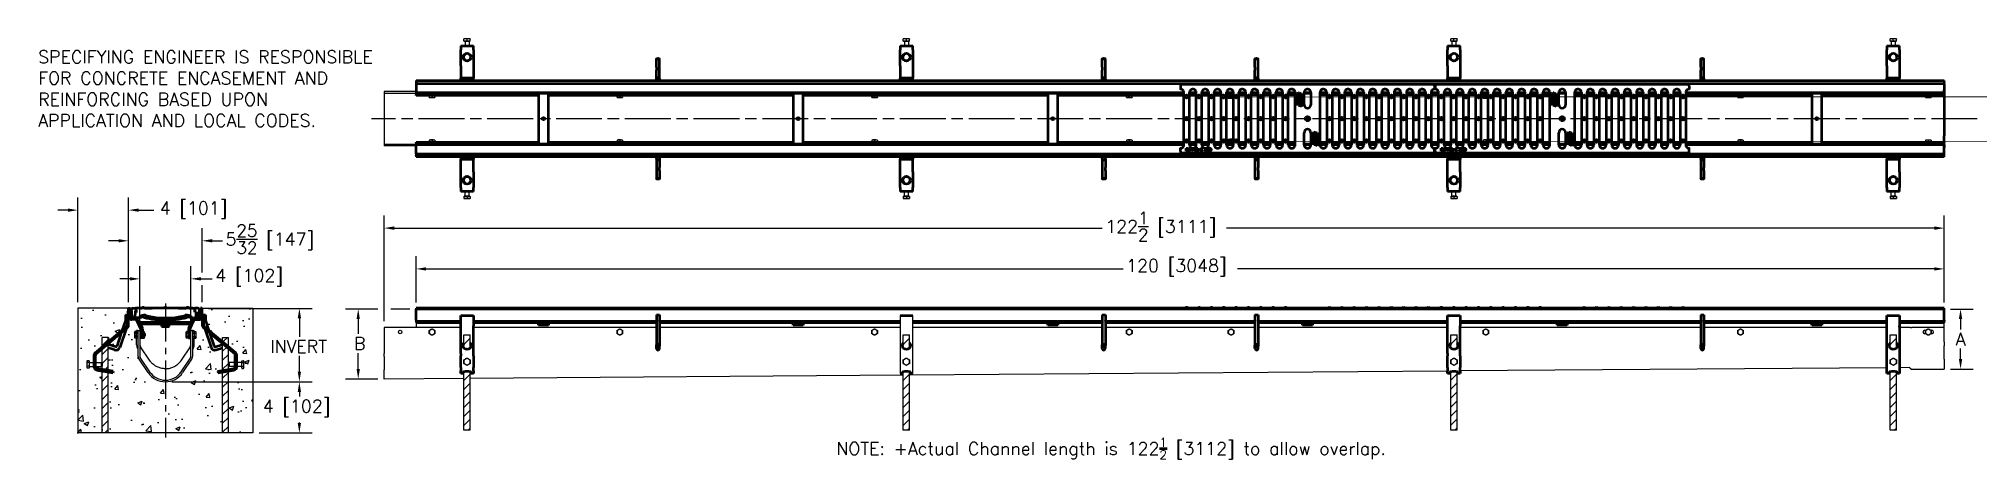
# Model space of a CAD drawing. Header units: inches. Extents: x 0 to 153, y -2 to 31.
import ezdxf

# ---------------------------------------------------------------- set-up
doc = ezdxf.new("R2010")
doc.units = ezdxf.units.IN
doc.header["$LTSCALE"] = 8
doc.header["$MEASUREMENT"] = 0
doc.linetypes.add('CENTER2', pattern=[1.125, 0.75, -0.125, 0.125, -0.125])
doc.linetypes.add('CHAIN', pattern=[0.7087, 0.4724, -0.0591, 0.1181, -0.0591])
for name, color, linetype, lineweight in [('Centerline (ANSI)', 7, 'Continuous', 25), ('concrete', 253, 'Continuous', 25), ('Dimension (ANSI)', 7, 'Continuous', 25), ('Frame', 1, 'Continuous', 50), ('grate', 30, 'Continuous', 50), ('hardware', 250, 'Continuous', 25), ('rebar', 5, 'Continuous', 25), ('Title (ANSI)', 7, 'Continuous', 50), ('trench', 4, 'Continuous', 25), ('Visible (ANSI)', 7, 'Continuous', 50)]:
    doc.layers.add(name, color=color, linetype=linetype, lineweight=lineweight)
doc.styles.add('Dim Text (Zurn)', font='')
doc.styles.add('ZURN', font='romans.shx')
doc.styles.get('Dim Text (Zurn)').set_extended_font_data('Tahoma', italic=True)
doc.dimstyles.new('Frac 1_32 (Zurn)', dxfattribs={"dimscale": 8, "dimtxt": 0.125, "dimasz": 0.098425, "dimexe": 0.125, "dimexo": 0.0625, "dimgap": 0.031496, "dimtad": 0, "dimtih": 1, "dimtoh": 1, "dimdec": 5, "dimrnd": 1e-08, "dimzin": 0, "dimdsep": 46, "dimlunit": 5, "dimtxsty": 'Dim Text (Zurn)', "dimcen": 0.09, "dimdle": 0.393701, "dimclrd": 256, "dimclre": 256, "dimclrt": 256, "dimadec": 0, "dimazin": 3, "dimtfac": 0.96, "dimtdec": 5, "dimtofl": 0, "dimtmove": 0, "dimatfit": 3, "dimfxl": 0, "dimtolj": 1, "dimtzin": 12, "dimlwd": -1, "dimlwe": -1, "dimarcsym": 0})

msp = doc.modelspace()

# ---------------------------------------------------------------- texts
at = {"layer": 'Title (ANSI)', "char_height": 1, "attachment_point": 1, "style": 'ZURN'}
for s, width, gutter_width, heights, insert in [('SPECIFYING ENGINEER IS RESPONSIBLE FOR CONCRETE ENCASEMENT AND REINFORCING BASED UPON APPLICATION AND LOCAL CODES.', 28.77526127, 0, [9.713766], (0.402068, 30.051674)), ('\\A1;NOTE: +Actual Channel length is 122{\\H0.7x;\\S1/2;} [3112] to allow overlap.', 68.98675278, 1, [0], (63.075588, -0.386678))]:
    msp.add_mtext_dynamic_manual_height_columns(s, width=width, gutter_width=gutter_width, heights=heights, dxfattribs=dict(at, insert=insert))

# ---------------------------------------------------------------- blocks, each defined once
blk = doc.blocks.new('*D3')
at = {"layer": 'Defpoints', "color": 0}
for p in [(30.08, 9.74), (25.53, 4.24), (27.58, 4.24)]:
    blk.add_point(p, dxfattribs=at)
at = {"layer": 'Dimension (ANSI)'}
for p, q in [((27.08, 9.74), (24.53, 9.74)), ((29.58, 9.74), (28.08, 9.74)), ((25.53, 8.95), (25.53, 7.78)), ((25.53, 5.02), (25.53, 6.28)), ((27.08, 4.24), (24.53, 4.24))]:
    blk.add_line(p, q, dxfattribs=at)
for points in [[(25.4, 8.95), (25.66, 8.95), (25.53, 9.74)], [(25.4, 5.02), (25.66, 5.02), (25.53, 4.24)]]:
    blk.add_solid(points, dxfattribs=at)
at = {"layer": 'Dimension (ANSI)', "insert": (25.2, 7.53), "char_height": 1, "attachment_point": 1, "style": 'ZURN'}
blk.add_mtext('\\A1;B', dxfattribs=at)
blk = doc.blocks.new('*D1')
at = {"layer": 'Defpoints', "color": 0}
for p in [(150.08, 9.74), (151.36, 9.74), (150.08, 5.02)]:
    blk.add_point(p, dxfattribs=at)
at = {"layer": 'Dimension (ANSI)'}
for p, q in [((150.58, 9.74), (152.36, 9.74)), ((151.36, 8.95), (151.36, 8.13)), ((151.36, 5.81), (151.36, 6.63)), ((150.58, 5.02), (152.36, 5.02))]:
    blk.add_line(p, q, dxfattribs=at)
for points in [[(151.23, 8.95), (151.49, 8.95), (151.36, 9.74)], [(151.23, 5.81), (151.49, 5.81), (151.36, 5.02)]]:
    blk.add_solid(points, dxfattribs=at)
at = {"layer": 'Dimension (ANSI)', "insert": (150.98, 7.88), "char_height": 1, "attachment_point": 1, "style": 'ZURN'}
blk.add_mtext('\\A1;A', dxfattribs=at)
blk = doc.blocks.new('*D4')
at = {"layer": 'Defpoints', "color": 0}
for p in [(30.08, 12.89), (30.08, 9.74), (150.08, 9.74)]:
    blk.add_point(p, dxfattribs=at)
at = {"layer": 'Dimension (ANSI)'}
for p, q in [((30.08, 10.24), (30.08, 13.89)), ((150.08, 10.24), (150.08, 13.89)), ((30.86, 12.89), (85.59, 12.89)), ((149.29, 12.89), (94.57, 12.89))]:
    blk.add_line(p, q, dxfattribs=at)
for points in [[(30.86, 13.02), (30.86, 12.76), (30.08, 12.89)], [(149.29, 13.02), (149.29, 12.76), (150.08, 12.89)]]:
    blk.add_solid(points, dxfattribs=at)
at = {"layer": 'Dimension (ANSI)', "insert": (85.84, 13.65), "char_height": 1, "attachment_point": 1, "style": 'ZURN'}
blk.add_mtext('\\A1;120 [3048]', dxfattribs=at)
blk = doc.blocks.new('*D5')
at = {"layer": 'Defpoints', "color": 0}
for p in [(150.08, 16.1), (150.08, 9.74), (27.58, 8.28)]:
    blk.add_point(p, dxfattribs=at)
at = {"layer": 'Dimension (ANSI)'}
for p, q in [((27.58, 8.78), (27.58, 17.1)), ((150.08, 10.24), (150.08, 17.1)), ((28.36, 16.1), (83.95, 16.1)), ((149.29, 16.1), (93.71, 16.1))]:
    blk.add_line(p, q, dxfattribs=at)
for points in [[(28.36, 16.23), (28.36, 15.96), (27.58, 16.1)], [(149.29, 16.23), (149.29, 15.96), (150.08, 16.1)]]:
    blk.add_solid(points, dxfattribs=at)
at = {"layer": 'Dimension (ANSI)', "insert": (84.2, 17.38), "char_height": 1, "attachment_point": 1, "style": 'ZURN'}
blk.add_mtext('\\A1;122{\\H0.960000x;\\S1/2;} [3111]', dxfattribs=at)
blk = doc.blocks.new('*D2')
at = {"layer": 'Defpoints', "color": 0}
for p in [(10.39, 4.02), (17.26, 0), (20.91, 0)]:
    blk.add_point(p, dxfattribs=at)
at = {"layer": 'Dimension (ANSI)'}
for p, q in [((10.89, 4.02), (21.91, 4.02)), ((20.91, 3.23), (20.91, 2.86)), ((20.91, 0.79), (20.91, 0.83)), ((17.76, 0), (21.91, 0))]:
    blk.add_line(p, q, dxfattribs=at)
for points in [[(20.78, 3.23), (21.04, 3.23), (20.91, 4.02)], [(20.78, 0.79), (21.04, 0.79), (20.91, 0)]]:
    blk.add_solid(points, dxfattribs=at)
at = {"layer": 'Dimension (ANSI)', "insert": (18.03, 2.61), "char_height": 1, "attachment_point": 1, "style": 'ZURN'}
blk.add_mtext('\\A1;4 [102]', dxfattribs=at)
blk = doc.blocks.new('*D6')
at = {"layer": 'Defpoints', "color": 0}
for p in [(12.39, 12.11), (8.39, 8.06), (12.39, 8.06)]:
    blk.add_point(p, dxfattribs=at)
at = {"layer": 'Dimension (ANSI)'}
for p, q in [((8.39, 8.56), (8.39, 13.11)), ((12.39, 8.56), (12.39, 13.11)), ((7.6, 12.11), (6.82, 12.11)), ((13.18, 12.11), (14.06, 12.11))]:
    blk.add_line(p, q, dxfattribs=at)
for points in [[(7.6, 12.24), (7.6, 11.98), (8.39, 12.11)], [(13.18, 12.24), (13.18, 11.98), (12.39, 12.11)]]:
    blk.add_solid(points, dxfattribs=at)
at = {"layer": 'Dimension (ANSI)', "insert": (14.31, 12.87), "char_height": 1, "attachment_point": 1, "style": 'ZURN'}
blk.add_mtext('\\A1;4 [102]', dxfattribs=at)
blk = doc.blocks.new('*D7')
at = {"layer": 'Defpoints', "color": 0}
for p in [(13.28, 15.1), (7.5, 9.79), (13.28, 9.79)]:
    blk.add_point(p, dxfattribs=at)
at = {"layer": 'Dimension (ANSI)'}
for p, q in [((7.5, 12.61), (7.5, 16.1)), ((13.28, 12.61), (13.28, 16.1)), ((6.72, 15.1), (5.93, 15.1)), ((14.07, 15.1), (14.86, 15.1)), ((7.5, 10.29), (7.5, 11.61)), ((13.28, 10.29), (13.28, 11.61))]:
    blk.add_line(p, q, dxfattribs=at)
for points in [[(6.72, 15.23), (6.72, 14.97), (7.5, 15.1)], [(14.07, 15.23), (14.07, 14.97), (13.28, 15.1)]]:
    blk.add_solid(points, dxfattribs=at)
at = {"layer": 'Dimension (ANSI)', "insert": (15.11, 16.38), "char_height": 1, "attachment_point": 1, "style": 'ZURN'}
blk.add_mtext('\\A1;5{\\H0.960000x;\\S25/32;} [147]', dxfattribs=at)
blk = doc.blocks.new('*D8')
at = {"layer": 'Defpoints', "color": 0}
for p in [(13.28, 9.79), (20.91, 9.79), (10.39, 4.02)]:
    blk.add_point(p, dxfattribs=at)
at = {"layer": 'Dimension (ANSI)'}
for p, q in [((13.78, 9.79), (21.91, 9.79)), ((20.91, 9.01), (20.91, 7.55)), ((20.91, 4.81), (20.91, 6.05)), ((10.89, 4.02), (21.91, 4.02))]:
    blk.add_line(p, q, dxfattribs=at)
for points in [[(20.78, 9.01), (21.04, 9.01), (20.91, 9.79)], [(20.78, 4.81), (21.04, 4.81), (20.91, 4.02)]]:
    blk.add_solid(points, dxfattribs=at)
at = {"layer": 'Dimension (ANSI)', "insert": (18.24, 7.3), "char_height": 1, "attachment_point": 1, "style": 'Dim Text (Zurn)'}
blk.add_mtext('\\A1; {\\Fromans|c0;INVERT}', dxfattribs=at)
blk = doc.blocks.new('*D9')
at = {"layer": 'Defpoints', "color": 0}
for p in [(3.52, 17.51), (3.52, 9.79), (7.5, 9.79)]:
    blk.add_point(p, dxfattribs=at)
at = {"layer": 'Dimension (ANSI)'}
for p, q in [((3.52, 10.29), (3.52, 18.51)), ((7.5, 10.29), (7.5, 18.51)), ((2.73, 17.51), (1.94, 17.51)), ((8.29, 17.51), (9.47, 17.51))]:
    blk.add_line(p, q, dxfattribs=at)
for points in [[(2.73, 17.64), (2.73, 17.38), (3.52, 17.51)], [(8.29, 17.64), (8.29, 17.38), (7.5, 17.51)]]:
    blk.add_solid(points, dxfattribs=at)
at = {"layer": 'Dimension (ANSI)', "insert": (12.6, 17.51), "char_height": 1, "attachment_point": 5, "style": 'ZURN'}
blk.add_mtext('\\A1;4 [101]', dxfattribs=at)

# ---------------------------------------------------------------- dimensions: what is measured, and where the dimension line sits
at = {"layer": 'Dimension (ANSI)'}
for base, p2, picture, middle in [((3.51616, 17.513074), (3.51616, 9.79421), '*D9', (12.600215, 17.513074)), ((13.282419, 15.096602), (13.282419, 9.79421), '*D7', (18.835858, 15.096602))]:
    dim = msp.add_linear_dim(base=base, p1=(7.503919, 9.79421), p2=p2, dimstyle='Frac 1_32 (Zurn)', override={"dimtxsty": 'ZURN', "dimatfit": 1}, dxfattribs=at)
    dim.commit()
    dim.dimension.update_dxf_attribs({"geometry": picture, "text_midpoint": middle, "dimtype": 160})
for base, p1, p2, angle, override, picture, middle in [((150.077189, 16.095153), (27.577349, 8.275237), (150.077189, 9.73921), 180, {"dimtxsty": 'ZURN', "dimatfit": 1}, '*D5', (88.827269, 16.095153)), ((30.077189, 12.888816), (150.077189, 9.73921), (30.077189, 9.73921), 180, {"dimtxsty": 'ZURN', "dimatfit": 1}, '*D4', (90.077189, 12.888816)), ((12.389919, 12.108522), (8.389919, 8.05921), (12.389919, 8.05921), 180, {"dimtxsty": 'ZURN', "dimatfit": 1}, '*D6', (17.195468, 12.108522)), ((20.907154, 0), (10.389919, 4.019855), (17.263679, 0), 90, {"dimdec": 4, "dimtxsty": 'ZURN', "dimatfit": 1}, '*D2', (20.907154, 1.844754))]:
    dim = msp.add_linear_dim(base=base, p1=p1, p2=p2, angle=angle, dimstyle='Frac 1_32 (Zurn)', override=override, dxfattribs=at)
    dim.commit()
    dim.dimension.update_dxf_attribs({"geometry": picture, "text_midpoint": middle, "dimtype": 160})
for base, p1, p2, text, override, picture, middle in [((20.907154, 9.79421), (10.389919, 4.019855), (13.282419, 9.79421), ' {\\Fromans|c0;INVERT}', {"dimdec": 5, "dimtp": 0, "dimtm": 0, "dimtdec": 5, "dimatfit": 1}, '*D8', (20.907154, 6.799019)), ((25.531129, 4.235882), (30.077189, 9.73921), (27.577349, 4.235882), 'B', {"dimtxsty": 'ZURN', "dimatfit": 1}, '*D3', (25.531129, 7.032254)), ((151.360405, 9.73921), (150.077269, 5.020237), (150.077189, 9.73921), 'A', {"dimtxsty": 'ZURN', "dimatfit": 1}, '*D1', (151.360405, 7.379723))]:
    dim = msp.add_linear_dim(base=base, p1=p1, p2=p2, angle=90, text=text, dimstyle='Frac 1_32 (Zurn)', override=override, dxfattribs=at)
    dim.commit()
    dim.dimension.update_dxf_attribs({"geometry": picture, "text_midpoint": middle, "dimtype": 160})

# ---------------------------------------------------------------- hatches: boundary and pattern name
h = msp.add_hatch()
h.set_pattern_fill('ANSI31', color=256, scale=4, style=0)
edge = h.paths.add_edge_path()
edge.add_line((34.326564, 7.716027), (33.827814, 7.716027))
edge.add_line((33.827814, 7.716027), (33.827814, 6.675341))
edge.add_ellipse((34.077189, 6.796397), major_axis=(0.3125, 0), ratio=0.6427876097, start_angle=217.06046139, end_angle=322.93953861)
edge.add_line((34.326564, 6.675341), (34.326564, 7.716027))
edge = h.paths.add_edge_path()
edge.add_ellipse((34.077189, 4.773186), major_axis=(0.3125, 0), ratio=0.1736481777, start_angle=397.06046139, end_angle=502.93953861)
edge.add_line((33.827814, 4.805889), (33.827814, 0.216027))
edge.add_line((33.827814, 0.216027), (34.326564, 0.216027))
edge.add_line((34.326564, 0.216027), (34.326564, 4.805889))
h = msp.add_hatch()
h.set_pattern_fill('ANSI31', color=256, scale=4, style=0)
h.set_pattern_definition([(45, (34.5, 4e-14), (-0.3535534, 0.3535534), [])])
edge = h.paths.add_edge_path()
edge.add_line((68.826564, 7.716027), (68.327814, 7.716027))
edge.add_line((68.327814, 7.716027), (68.327814, 6.675341))
edge.add_ellipse((68.577189, 6.796397), major_axis=(0.3125, 0), ratio=0.6427876097, start_angle=217.06046139, end_angle=322.93953861)
edge.add_line((68.826564, 6.675341), (68.826564, 7.716027))
edge = h.paths.add_edge_path()
edge.add_ellipse((68.577189, 4.773186), major_axis=(0.3125, 0), ratio=0.1736481777, start_angle=397.06046139, end_angle=502.93953861)
edge.add_line((68.327814, 4.805889), (68.327814, 0.216027))
edge.add_line((68.327814, 0.216027), (68.826564, 0.216027))
edge.add_line((68.826564, 0.216027), (68.826564, 4.805889))
h = msp.add_hatch()
h.set_pattern_fill('ANSI31', color=256, scale=4, style=0)
h.set_pattern_definition([(45, (77.4845, 1e-13), (-0.3535534, 0.3535534), [])])
edge = h.paths.add_edge_path()
edge.add_line((111.811084, 7.716027), (111.312334, 7.716027))
edge.add_line((111.312334, 7.716027), (111.312334, 6.675341))
edge.add_ellipse((111.561709, 6.796397), major_axis=(0.3125, 0), ratio=0.6427876097, start_angle=217.06046139, end_angle=322.93953861)
edge.add_line((111.811084, 6.675341), (111.811084, 7.716027))
edge = h.paths.add_edge_path()
edge.add_ellipse((111.561709, 4.773186), major_axis=(0.3125, 0), ratio=0.1736481777, start_angle=397.06046139, end_angle=502.93953861)
edge.add_line((111.312334, 4.805889), (111.312334, 0.216027))
edge.add_line((111.312334, 0.216027), (111.811084, 0.216027))
edge.add_line((111.811084, 0.216027), (111.811084, 4.805889))
h = msp.add_hatch()
h.set_pattern_fill('ANSI31', color=256, scale=4, style=0)
h.set_pattern_definition([(45, (112, 2e-13), (-0.3535534, 0.3535534), [])])
edge = h.paths.add_edge_path()
edge.add_line((146.326564, 7.716027), (145.827814, 7.716027))
edge.add_line((145.827814, 7.716027), (145.827814, 6.675341))
edge.add_ellipse((146.077189, 6.796397), major_axis=(0.3125, 0), ratio=0.6427876097, start_angle=217.06046139, end_angle=322.93953861)
edge.add_line((146.326564, 6.675341), (146.326564, 7.716027))
edge = h.paths.add_edge_path()
edge.add_ellipse((146.077189, 4.773186), major_axis=(0.3125, 0), ratio=0.1736481777, start_angle=397.06046139, end_angle=502.93953861)
edge.add_line((145.827814, 4.805889), (145.827814, 0.216027))
edge.add_line((145.827814, 0.216027), (146.326564, 0.216027))
edge.add_line((146.326564, 0.216027), (146.326564, 4.805889))
h = msp.add_hatch()
h.set_pattern_fill('ANSI31', color=256, scale=4, style=0)
h.set_pattern_definition([(45, (3.51616, 0), (-0.353553, 0.353553), [])])
h.paths.add_polyline_path([(5.89899, 7.173114), (5.89899, 7.5), (5.43024, 7.5), (5.43024, 6.779786)])
h.paths.add_polyline_path([(5.43024, 4.992614), (5.89899, 4.909961), (5.89899, 7.009938), (5.43024, 6.61661)])
h.paths.add_polyline_path([(5.43024, 0), (5.89899, 0), (5.89899, 4.783032), (5.43024, 4.865686)])
h.paths.add_polyline_path([(15.349598, 4.865686), (14.880848, 4.783032), (14.880848, 0), (15.349598, 0)])
h.paths.add_polyline_path([(15.349598, 6.61661), (14.880848, 7.009938), (14.880848, 4.909961), (15.349598, 4.992614)])
h.paths.add_polyline_path([(15.349598, 7.5), (14.880848, 7.5), (14.880848, 7.173114), (15.349598, 6.779786)])
at = {"layer": 'concrete'}
h = msp.add_hatch(dxfattribs=at)
h.set_pattern_fill('AR-CONC', scale=0.5, style=0)
h.set_pattern_definition([(50, (3.5162, 0), (3.5863, -0.31376), [0.375, -4.125]), (355, (3.516, 0), (-0.69376, 3.761), [0.3, -3.3]), (100.451, (3.815, -0.026), (2.89255, 3.4472), [0.3187, -3.5057]), (46.184, (3.516, 1), (5.3362, -0.8276), [0.5625, -6.1875]), (96.636, (3.961, 0.931), (4.6733, 4.8706), [0.478, -5.2586]), (351.184, (3.516, 1), (4.6733, 4.8706), [0.45, -4.95]), (21, (4.0162, 0.75), (2.98454, -2.0131), [0.375, -4.125]), (326, (4.016, 0.75), (1.2166, 3.62575), [0.3, -3.3]), (71.451, (4.265, 0.5822), (4.2011, 1.61265), [0.3187, -3.5057]), (37.5, (3.5162, 0), (0.0608, 1.66447), [0, -3.26, 0, -3.35, 0, -3.3125]), (7.5, (3.5162, 0), (1.31535, 1.97206), [0, -1.91, 0, -3.185, 0, -1.2625]), (327.5, (2.4012, 0), (2.66911, -0.11277), [0, -1.25, 0, -3.9, 0, -5.175]), (317.5, (1.9012, 0), (2.91593, 0.50052), [0, -1.625, 0, -2.59, 0, -3.675])])
h.paths.add_polyline_path([(6.995942, 8.10662), (7.243919, 8.837136), (7.243919, 9.30421), (7.493919, 9.30421), (7.493919, 9.79421), (3.51616, 9.79421), (3.51616, 0), (5.42024, 0), (5.42024, 4.857295), (4.982829, 4.934422, -0.3639702343), (4.767977, 5.190472), (4.767977, 5.21446), (4.435836, 5.21446), (4.435836, 5.14571), (4.410833, 5.14571), (4.410833, 5.082035), (4.212708, 5.082035), (4.212708, 5.679386), (4.410833, 5.679386), (4.410833, 5.61571), (4.435836, 5.61571), (4.435836, 5.54696), (4.767977, 5.54696), (4.767977, 6.115895, -0.2216946626), (4.860853, 6.315067), (5.42024, 6.784449), (5.42024, 7.51), (5.90899, 7.51), (5.90899, 7.194559)])
h.paths.add_polyline_path([(5.42024, 6.595165), (4.954057, 6.20399, 0.2216946626), (4.912977, 6.115895), (4.912977, 5.54696), (5.42024, 5.54696)], flags=17)
h.paths.add_polyline_path([(5.42024, 5.21446), (4.912977, 5.21446), (4.912977, 5.190472, 0.3639702343), (5.008008, 5.077219), (5.42024, 5.004531)], flags=17)
h.paths.add_polyline_path([(6.906098, 7.841947), (5.90899, 7.005275), (5.90899, 6.970076), (6.487979, 6.773536, 0.4142135624), (6.554569, 6.806374)], flags=17)
edge = h.paths.add_edge_path()
edge.add_arc((8.675515, 6.019855), 0.425596, 180, 214, ccw=False)
edge.add_line((8.249919, 6.019855), (8.249919, 6.557177))
edge.add_line((8.249919, 6.557177), (8.20773, 6.619725))
edge.add_spline(control_points=[(8.214904, 6.609089), (8.201122, 6.629523), (8.188701, 6.650875), (8.140244, 6.7486), (8.120298, 6.832884), (8.119925, 6.917315)], knot_values=[6.2679288049, 6.2679288049, 6.2679288049, 6.2679288049, 6.4010138763, 6.4010138763, 6.8569058819, 6.8569058819, 6.8569058819, 6.8569058819], degree=3, periodic=0)
edge.add_line((8.119919, 6.917564), (8.119919, 7.451619))
edge.add_line((8.119919, 7.451619), (7.963665, 7.451619))
edge.add_line((7.963665, 7.451619), (7.963665, 7.976801))
edge.add_line((7.963665, 7.976801), (8.119919, 7.976801))
edge.add_line((8.119919, 7.976801), (8.119919, 8.06921))
edge.add_line((8.119919, 8.06921), (8.439919, 8.06921))
edge.add_line((8.439919, 8.06921), (8.439919, 8.161716))
edge.add_arc((8.324919, 8.161716), 0.115, 0, 24.84556632)
edge.add_line((8.429275, 8.210036), (8.141505, 8.83153))
edge.add_arc((8.037149, 8.78321), 0.115, 24.84556632, 90)
edge.add_line((8.037149, 8.89821), (7.764919, 8.89821))
edge.add_arc((7.764919, 9.16921), 0.271, 202.15010615, 270, ccw=False)
edge.add_line((7.513919, 9.067033), (7.513919, 8.47321))
edge.add_arc((7.253919, 8.47321), 0.26, 310, 360, ccw=False)
edge.add_line((7.421044, 8.274038), (7.304793, 8.176492))
edge.add_line((7.304793, 8.176492), (6.81024, 6.719586))
edge.add_arc((6.504855, 6.82325), 0.3225, 251.25, 341.25, ccw=False)
edge.add_line((6.40119, 6.517865), (5.90899, 6.684944))
edge.add_line((5.90899, 6.684944), (5.90899, 4.918352))
edge.add_line((5.90899, 4.918352), (6.28848, 4.851437))
edge.add_line((6.28848, 4.851437), (6.263301, 4.70864))
edge.add_line((6.263301, 4.70864), (5.90899, 4.771115))
edge.add_line((5.90899, 4.771115), (5.90899, 0))
edge.add_line((5.90899, 0), (14.870848, 0))
edge.add_line((14.870848, 0), (14.870848, 4.771115))
edge.add_line((14.870848, 4.771115), (14.516538, 4.70864))
edge.add_line((14.516538, 4.70864), (14.491359, 4.851437))
edge.add_line((14.491359, 4.851437), (14.870848, 4.918352))
edge.add_line((14.870848, 4.918352), (14.870848, 6.684944))
edge.add_line((14.870848, 6.684944), (14.378648, 6.517865))
edge.add_arc((14.274984, 6.82325), 0.3225, 198.75, 288.75, ccw=False)
edge.add_line((13.969599, 6.719586), (13.475046, 8.176492))
edge.add_line((13.475046, 8.176492), (13.358794, 8.274038))
edge.add_arc((13.525919, 8.47321), 0.26, 180, 230, ccw=False)
edge.add_line((13.265919, 8.47321), (13.265919, 9.067033))
edge.add_arc((13.014919, 9.16921), 0.271, 270, 337.84989385, ccw=False)
edge.add_line((13.014919, 8.89821), (12.742689, 8.89821))
edge.add_arc((12.742689, 8.78321), 0.115, 90, 155.15443368)
edge.add_line((12.638333, 8.83153), (12.350563, 8.210036))
edge.add_arc((12.454919, 8.161716), 0.115, 155.15443368, 180)
edge.add_line((12.339919, 8.161716), (12.339919, 8.06921))
edge.add_line((12.339919, 8.06921), (12.659919, 8.06921))
edge.add_line((12.659919, 8.06921), (12.659919, 7.976801))
edge.add_line((12.659919, 7.976801), (12.816173, 7.976801))
edge.add_line((12.816173, 7.976801), (12.816173, 7.451619))
edge.add_line((12.816173, 7.451619), (12.659919, 7.451619))
edge.add_line((12.659919, 7.451619), (12.659919, 6.90559))
edge.add_spline(control_points=[(12.659914, 6.917315), (12.65954, 6.832884), (12.639594, 6.7486), (12.591138, 6.650875), (12.578717, 6.629523), (12.564934, 6.609089)], knot_values=[6.2679288049, 6.2679288049, 6.2679288049, 6.2679288049, 6.7238208105, 6.7238208105, 6.8569058819, 6.8569058819, 6.8569058819, 6.8569058819], degree=3, periodic=0)
edge.add_line((12.564934, 6.609089), (12.529919, 6.557177))
edge.add_line((12.529919, 6.557177), (12.529919, 6.019855))
edge.add_arc((12.104323, 6.019855), 0.425596, 326, 360, ccw=False)
edge.add_line((12.457158, 5.781864), (11.749541, 4.732778))
edge.add_arc((10.389919, 5.649855), 1.64, 214, 326, ccw=False)
edge.add_line((9.030298, 4.732778), (8.32268, 5.781864))
h.paths.add_polyline_path([(17.263679, 9.79421), (13.285919, 9.79421), (13.285919, 9.30421), (13.535919, 9.30421), (13.535919, 8.837136), (13.783896, 8.10662), (14.870848, 7.194559), (14.870848, 7.51), (15.359598, 7.51), (15.359598, 6.784449), (15.918986, 6.315067, -0.2216946626), (16.011861, 6.115895), (16.011861, 5.54696), (16.344002, 5.54696), (16.344002, 5.61571), (16.369006, 5.61571), (16.369006, 5.679386), (16.567131, 5.679386), (16.567131, 5.082035), (16.369006, 5.082035), (16.369006, 5.14571), (16.344002, 5.14571), (16.344002, 5.21446), (16.011861, 5.21446), (16.011861, 5.190472, -0.3639702343), (15.79701, 4.934422), (15.359598, 4.857295), (15.359598, 0), (17.263679, 0)])
h.paths.add_polyline_path([(13.87374, 7.841947), (14.22527, 6.806374, 0.4142135624), (14.291859, 6.773536), (14.870848, 6.970076), (14.870848, 7.005275)], flags=17)
h.paths.add_polyline_path([(15.866861, 6.115895, 0.2216946626), (15.825782, 6.20399), (15.359598, 6.595165), (15.359598, 5.54696), (15.866861, 5.54696)], flags=17)
h.paths.add_polyline_path([(15.866861, 5.190472), (15.866861, 5.21446), (15.359598, 5.21446), (15.359598, 5.004531), (15.771831, 5.077219, 0.3639702343)], flags=17)

# ---------------------------------------------------------------- linework, layer by layer
for p, q in [((68.077189, 9.23921), (68.077189, 4.665225)), ((69.077189, 4.665225), (69.077189, 9.23921))]:
    msp.add_line(p, q)
at = {"layer": 'Centerline (ANSI)', "color": 7, "linetype": 'CHAIN', "ltscale": 0.952448}
msp.add_line((152.668767, 24.694935), (26.577349, 24.694935), dxfattribs=at)
at = {"layer": 'Centerline (ANSI)', "color": 7, "linetype": 'CENTER2', "ltscale": 0.5}
msp.add_line((10.389919, 10.181453), (10.389919, -0.359973), dxfattribs=at)
at = {"layer": 'concrete', "color": 7}
for p, q in [((7.503919, 9.79421), (3.51616, 9.79421)), ((3.51616, 9.79421), (3.51616, 0)), ((13.275919, 9.79421), (17.263679, 9.79421)), ((17.263679, 9.79421), (17.263679, 0)), ((17.263679, 0), (3.51616, 0))]:
    msp.add_line(p, q, dxfattribs=at)
at = {"layer": 'Frame', "color": 7}
for p, q in [((7.253919, 9.29421), (7.378919, 9.29421)), ((7.253919, 9.29421), (7.253919, 8.845804)), ((7.503919, 9.29421), (7.378919, 9.29421)), ((7.378919, 9.29421), (7.378919, 8.47321)), ((7.503919, 9.16921), (7.503919, 9.79421)), ((7.503919, 9.79421), (7.639919, 9.79421)), ((7.503919, 8.47321), (7.503919, 9.16921)), ((7.639919, 9.79421), (7.639919, 9.16921)), ((13.275919, 9.79421), (13.139919, 9.79421)), ((13.139919, 9.79421), (13.139919, 9.16921)), ((13.275919, 9.16921), (13.275919, 9.79421)), ((13.275919, 9.29421), (13.400919, 9.29421)), ((13.275919, 9.16921), (13.275919, 8.47321)), ((13.400919, 8.47321), (13.400919, 9.29421)), ((13.400919, 9.29421), (13.525919, 9.29421)), ((13.525919, 9.29421), (13.525919, 8.845804)), ((33.577189, 8.41821), (33.577189, 9.23921)), ((33.577189, 9.23921), (34.577189, 9.23921)), ((34.577189, 9.23921), (34.577189, 8.41821)), ((68.077189, 9.23921), (69.077189, 9.23921)), ((111.077189, 8.41821), (111.077189, 9.23921)), ((111.077189, 9.23921), (112.077189, 9.23921)), ((112.077189, 9.23921), (112.077189, 8.41821)), ((145.577189, 4.665225), (145.577189, 9.23921)), ((145.577189, 9.23921), (146.577189, 9.23921)), ((146.577189, 9.23921), (146.577189, 4.665225)), ((4.86728, 6.307406), (7.334268, 8.377454)), ((4.947629, 6.211651), (7.414616, 8.281699)), ((6.927061, 7.872591), (6.564038, 6.80316)), ((7.296222, 8.182354), (6.80077, 6.7228)), ((7.250602, 8.825714), (7.004513, 8.100757)), ((7.764919, 9.04421), (8.037149, 9.04421)), ((8.037149, 8.90821), (7.764919, 8.90821)), ((8.43835, 8.214238), (8.150579, 8.835732)), ((8.273992, 8.892875), (8.561762, 8.271382)), ((12.339919, 8.66921), (8.439919, 8.66921)), ((8.439919, 8.54421), (8.439919, 8.66921)), ((12.339919, 8.54421), (8.439919, 8.54421)), ((8.449919, 7.46921), (8.449919, 8.161716)), ((8.585919, 8.161716), (8.585919, 7.46921)), ((10.10165, 8.37671), (10.10165, 8.54421)), ((10.139244, 8.35671), (10.10943, 8.372401)), ((10.139244, 8.35671), (10.170317, 8.35671)), ((10.190364, 8.35671), (10.170317, 8.35671)), ((10.190364, 8.35671), (10.384806, 8.35671)), ((10.259031, 8.37671), (10.259031, 8.54421)), ((10.421525, 8.35671), (10.384806, 8.35671)), ((10.421525, 8.35671), (10.604408, 8.35671)), ((10.5473, 8.37671), (10.5473, 8.54421)), ((10.621081, 8.35671), (10.604408, 8.35671)), ((10.621081, 8.35671), (10.640594, 8.35671)), ((10.640594, 8.35671), (10.670408, 8.372401)), ((10.678189, 8.37671), (10.678189, 8.54421)), ((12.193919, 8.161716), (12.193919, 7.46921)), ((12.505847, 8.892875), (12.218076, 8.271382)), ((12.329919, 7.46921), (12.329919, 8.161716)), ((12.339919, 8.54421), (12.339919, 8.66921)), ((12.341489, 8.214238), (12.629259, 8.835732)), ((13.014919, 9.04421), (12.742689, 9.04421)), ((12.742689, 8.90821), (13.014919, 8.90821)), ((13.365222, 8.281699), (15.83221, 6.211651)), ((15.912558, 6.307406), (13.445571, 8.377454)), ((13.483616, 8.182354), (13.979068, 6.7228)), ((13.529236, 8.825714), (13.775326, 8.100757)), ((13.852778, 7.872591), (14.215801, 6.80316)), ((33.577189, 8.322454), (33.577189, 8.41821)), ((33.577189, 6.252406), (33.577189, 8.322454)), ((34.577189, 8.322454), (34.577189, 8.41821)), ((34.577189, 6.252406), (34.577189, 8.322454)), ((111.077189, 8.322454), (111.077189, 8.41821)), ((111.077189, 6.252406), (111.077189, 8.322454)), ((112.077189, 8.322454), (112.077189, 8.41821)), ((112.077189, 6.252406), (112.077189, 8.322454)), ((145.577189, 8.322454), (145.577189, 8.41821)), ((146.577189, 8.322454), (146.577189, 8.41821)), ((4.777977, 6.115895), (4.777977, 5.190472)), ((4.902977, 5.190472), (4.902977, 6.115895)), ((6.484765, 6.764067), (5.89899, 6.96291)), ((6.404405, 6.527334), (5.89899, 6.698899)), ((8.585919, 7.46921), (8.449919, 7.46921)), ((12.193919, 7.46921), (12.329919, 7.46921)), ((14.295074, 6.764067), (14.880848, 6.96291)), ((14.375434, 6.527334), (14.880848, 6.698899)), ((15.876861, 5.190472), (15.876861, 6.115895)), ((16.001861, 5.190472), (16.001861, 6.115895)), ((33.577189, 6.252406), (33.577189, 6.060895)), ((33.764689, 6.796397), (33.764689, 6.960437)), ((34.389689, 6.960437), (34.389689, 6.796397)), ((34.577189, 6.060895), (34.577189, 6.252406)), ((68.264689, 6.796397), (68.264689, 6.960437)), ((68.889689, 6.960437), (68.889689, 6.796397)), ((111.077189, 6.252406), (111.077189, 6.060895)), ((111.264689, 6.796397), (111.264689, 6.960437)), ((111.889689, 6.960437), (111.889689, 6.796397)), ((112.077189, 6.060895), (112.077189, 6.252406)), ((145.764689, 6.796397), (145.764689, 6.960437)), ((146.389689, 6.960437), (146.389689, 6.796397)), ((4.984565, 4.94427), (6.255189, 4.720225)), ((6.276895, 4.843326), (5.006271, 5.067371)), ((6.276895, 4.843326), (6.255189, 4.720225)), ((14.502943, 4.843326), (15.773567, 5.067371)), ((14.502943, 4.843326), (14.524649, 4.720225)), ((14.524649, 4.720225), (15.795273, 4.94427)), ((33.577189, 5.135472), (33.577189, 6.060895)), ((33.577189, 5.135472), (33.577189, 4.88927)), ((33.577189, 4.665225), (33.577189, 4.88927)), ((33.827814, 4.665225), (33.577189, 4.665225)), ((34.577189, 4.665225), (34.326564, 4.665225)), ((34.577189, 6.060895), (34.577189, 5.135472)), ((34.577189, 4.88927), (34.577189, 5.135472)), ((34.577189, 4.88927), (34.577189, 4.665225)), ((68.327814, 4.665225), (68.077189, 4.665225)), ((69.077189, 4.665225), (68.826564, 4.665225)), ((111.077189, 5.135472), (111.077189, 6.060895)), ((111.077189, 5.135472), (111.077189, 4.88927)), ((111.077189, 4.665225), (111.077189, 4.88927)), ((111.327814, 4.665225), (111.077189, 4.665225)), ((112.077189, 4.665225), (111.826564, 4.665225)), ((112.077189, 6.060895), (112.077189, 5.135472)), ((112.077189, 4.88927), (112.077189, 5.135472)), ((112.077189, 4.88927), (112.077189, 4.665225)), ((145.827814, 4.665225), (145.577189, 4.665225)), ((146.577189, 4.665225), (146.326564, 4.665225))]:
    msp.add_line(p, q, dxfattribs=at)
for centre, radius, start, end in [((7.764919, 9.16921), 0.261, 180, 270.00000115), ((7.764919, 9.16921), 0.125, 180, 270), ((13.014919, 9.16921), 0.261, 269.99999885, 0), ((13.014919, 9.16921), 0.125, 270, 0), ((7.191419, 8.845804), 0.0625, 341.25, 0), ((7.253919, 8.47321), 0.125, 310, 0), ((7.253919, 8.47321), 0.25, 310, 0), ((8.037149, 8.78321), 0.261, 24.84556632, 90), ((8.037149, 8.78321), 0.125, 24.84556632, 90), ((8.324919, 8.161716), 0.125, 0, 24.84556632), ((8.324919, 8.161716), 0.261, 0, 24.84556632), ((12.454919, 8.161716), 0.261, 155.15443368, 180), ((12.454919, 8.161716), 0.125, 155.15443368, 180), ((12.742689, 8.78321), 0.261, 90, 155.15443368), ((12.742689, 8.78321), 0.125, 90, 155.15443368), ((13.525919, 8.47321), 0.25, 180, 230), ((13.525919, 8.47321), 0.125, 180, 230), ((13.588419, 8.845804), 0.0625, 180, 198.75), ((5.027977, 6.115895), 0.25, 130, 180), ((5.027977, 6.115895), 0.125, 130, 180), ((6.504855, 6.82325), 0.3125, 251.25, 341.25), ((6.504855, 6.82325), 0.0625, 251.25, 341.25), ((14.274984, 6.82325), 0.3125, 198.75, 288.75), ((14.274984, 6.82325), 0.0625, 198.75, 288.75), ((15.751861, 6.115895), 0.125, 0, 50), ((15.751861, 6.115895), 0.25, 0, 50), ((5.027977, 5.190472), 0.25, 180, 260), ((5.027977, 5.190472), 0.125, 180, 260), ((15.751861, 5.190472), 0.125, 280, 0), ((15.751861, 5.190472), 0.25, 280, 0)]:
    msp.add_arc(centre, radius, start, end, dxfattribs=at)
for centre, major_axis, ratio, start_param, end_param in [((34.077189, 6.960437), (-0.3125, 0), 0.6427876097, 5.6363582336, 6.2831853072), ((34.077189, 6.864681), (0.3125, 0), 0.6427876097, 2.49476558, 3.1415926536), ((34.077189, 6.796397), (0.3125, 0), 0.6427876097, 3.1415926536, 6.2831853072), ((34.077189, 6.960437), (-0.3125, 0), 0.6427876097, 3.1415926536, 3.7884197272), ((34.077189, 6.864681), (0.3125, 0), 0.6427876097, 0, 0.6468270736), ((68.577189, 6.960437), (-0.3125, 0), 0.6427876097, 5.6363582336, 6.2831853072), ((68.577189, 6.864681), (0.3125, 0), 0.6427876097, 2.49476558, 3.1415926536), ((68.577189, 6.796397), (0.3125, 0), 0.6427876097, 3.1415926536, 6.2831853072), ((68.577189, 6.960437), (-0.3125, 0), 0.6427876097, 3.1415926536, 3.7884197272), ((68.577189, 6.864681), (0.3125, 0), 0.6427876097, 0, 0.6468270736), ((111.577189, 6.960437), (-0.3125, 0), 0.6427876097, 5.6363582336, 6.2831853072), ((111.577189, 6.864681), (0.3125, 0), 0.6427876097, 2.49476558, 3.1415926536), ((111.577189, 6.796397), (0.3125, 0), 0.6427876097, 3.1415926536, 6.2831853072), ((111.577189, 6.960437), (-0.3125, 0), 0.6427876097, 3.1415926536, 3.7884197272), ((111.577189, 6.864681), (0.3125, 0), 0.6427876097, 0, 0.6468270736), ((146.077189, 6.960437), (-0.3125, 0), 0.6427876097, 5.6363582336, 6.2831853072), ((146.077189, 6.864681), (0.3125, 0), 0.6427876097, 2.49476558, 3.1415926536), ((146.077189, 6.796397), (0.3125, 0), 0.6427876097, 3.1415926536, 6.2831853072), ((146.077189, 6.960437), (-0.3125, 0), 0.6427876097, 3.1415926536, 3.7884197272), ((146.077189, 6.864681), (0.3125, 0), 0.6427876097, 0, 0.6468270736), ((34.077189, 4.773186), (0.3125, 0), 0.1736481777, 5.6363582336, 10.0716050343), ((68.577189, 4.773186), (0.3125, 0), 0.1736481777, 5.6363582336, 10.0716050343), ((111.577189, 4.773186), (0.3125, 0), 0.1736481777, 5.6363582336, 10.0716050343), ((146.077189, 4.773186), (0.3125, 0), 0.1736481777, 5.6363582336, 10.0716050343)]:
    msp.add_ellipse(centre, major_axis=major_axis, ratio=ratio, start_param=start_param, end_param=end_param, dxfattribs=at)
for points, weights in [([(10.10165, 8.37671), (10.138402, 8.35897), (10.170317, 8.35671)], [1, 1.0284356028, 1]), ([(10.10943, 8.372401), (10.105596, 8.374419), (10.10165, 8.37671)], [1.00626251524, 1.00358263903, 1]), ([(10.10943, 8.372401), (10.105596, 8.374419), (10.10165, 8.37671)], [1.00626251524, 1.00358263903, 1]), ([(10.10165, 8.37671), (10.138402, 8.35897), (10.170317, 8.35671)], [1, 1.0284356028, 1]), ([(10.190364, 8.35671), (10.222278, 8.35897), (10.259031, 8.37671)], [1, 1.0284356028, 1]), ([(10.190364, 8.35671), (10.222278, 8.35897), (10.259031, 8.37671)], [1, 1.0284356028, 1]), ([(10.259031, 8.37671), (10.326349, 8.35897), (10.384806, 8.35671)], [1, 1.0284356028, 1]), ([(10.259031, 8.37671), (10.326349, 8.35897), (10.384806, 8.35671)], [1, 1.0284356028, 1]), ([(10.421525, 8.35671), (10.479982, 8.35897), (10.5473, 8.37671)], [1, 1.0284356028, 1]), ([(10.421525, 8.35671), (10.479982, 8.35897), (10.5473, 8.37671)], [1, 1.0284356028, 1]), ([(10.5473, 8.37671), (10.577866, 8.35897), (10.604408, 8.35671)], [1, 1.0284356028, 1]), ([(10.5473, 8.37671), (10.577866, 8.35897), (10.604408, 8.35671)], [1, 1.0284356028, 1]), ([(10.621081, 8.35671), (10.647623, 8.35897), (10.678189, 8.37671)], [1, 1.0284356028, 1]), ([(10.621081, 8.35671), (10.64436, 8.358692), (10.670408, 8.372401)], [1, 1.02485296377, 1.00626251524]), ([(10.670408, 8.372401), (10.674242, 8.374419), (10.678189, 8.37671)], [1.00626251524, 1.00358263903, 1])]:
    msp.add_rational_spline(points, weights, degree=2, dxfattribs=at)
at = {"layer": 'grate', "color": 7}
for p, q in [((90.107189, 27.248388), (90.107189, 27.039581)), ((90.111129, 27.009606), (90.110872, 27.009606)), ((110.031841, 27.373388), (90.122537, 27.373388)), ((90.375507, 22.638828), (90.375507, 26.746042)), ((90.80887, 22.638828), (90.80887, 26.746042)), ((91.081045, 27.009606), (91.073332, 27.009606)), ((91.345507, 22.638828), (91.345507, 26.746042)), ((91.77887, 22.638828), (91.77887, 26.746042)), ((92.051045, 27.009606), (92.043332, 27.009606)), ((92.315507, 22.638828), (92.315507, 26.746042)), ((92.74887, 22.638828), (92.74887, 26.746042)), ((93.021045, 27.009606), (93.013332, 27.009606)), ((93.285507, 22.638828), (93.285507, 26.746042)), ((93.71887, 22.638828), (93.71887, 26.746042)), ((93.858189, 26.390995), (93.858189, 26.512874)), ((93.858189, 26.371435), (93.967689, 26.371435)), ((93.979334, 26.324935), (93.954165, 26.371435)), ((93.967689, 26.371435), (94.186689, 26.371435)), ((94.175204, 26.324935), (93.979334, 26.324935)), ((93.991045, 27.009606), (93.983332, 27.009606)), ((94.077189, 26.390995), (94.077189, 26.512874)), ((94.175204, 26.324935), (94.200372, 26.371435)), ((94.186689, 26.371435), (94.255507, 26.371435)), ((94.255507, 22.638828), (94.255507, 26.746042)), ((94.68887, 22.638828), (94.68887, 26.746042)), ((94.961045, 27.009606), (94.953332, 27.009606)), ((95.225507, 22.638828), (95.225507, 26.746042)), ((95.65887, 22.638828), (95.65887, 26.746042)), ((95.931045, 27.009606), (95.923332, 27.009606)), ((96.195507, 22.638828), (96.195507, 26.746042)), ((96.62887, 22.638828), (96.62887, 26.746042)), ((96.901045, 27.009606), (96.893332, 27.009606)), ((97.165507, 22.638828), (97.165507, 26.746042)), ((97.59887, 22.638828), (97.59887, 26.746042)), ((97.871045, 27.009606), (97.863332, 27.009606)), ((98.135507, 22.638828), (98.135507, 26.746042)), ((98.56887, 22.638828), (98.56887, 26.746042)), ((98.841045, 27.009606), (98.833332, 27.009606)), ((99.105507, 22.638828), (99.105507, 26.746042)), ((99.310498, 26.766542), (99.310498, 25.725123)), ((99.357731, 26.532954), (99.357731, 26.761045)), ((99.357731, 26.761045), (99.41086, 26.742954)), ((99.414525, 26.513717), (99.357731, 26.532954)), ((99.357731, 26.144786), (99.357731, 26.224022)), ((99.357731, 26.224022), (99.597731, 26.142267)), ((99.452311, 26.112496), (99.357731, 26.144786)), ((99.357731, 26.074481), (99.428952, 26.088679)), ((99.357731, 25.987458), (99.357731, 26.074481)), ((99.428723, 25.99845), (99.357731, 25.987458)), ((99.357731, 25.890816), (99.357731, 25.965473)), ((99.357731, 25.965473), (99.597731, 25.883717)), ((99.485975, 25.847076), (99.357731, 25.890816)), ((99.41086, 26.742954), (99.541395, 26.568908)), ((99.546662, 26.473412), (99.414525, 26.64929)), ((99.414525, 26.64929), (99.414525, 26.513717)), ((99.597731, 26.341503), (99.452311, 26.390969)), ((99.452311, 26.318145), (99.597731, 26.268679)), ((99.452311, 26.109748), (99.452311, 26.112496)), ((99.455517, 26.468832), (99.597731, 26.420282)), ((99.597731, 26.1899), (99.455517, 26.23845)), ((99.502922, 26.09532), (99.543914, 26.081351)), ((99.502922, 26.068297), (99.502922, 26.09532)), ((99.541395, 26.568908), (99.541395, 26.685931)), ((99.541395, 26.685931), (99.597731, 26.666694)), ((99.543914, 26.081351), (99.543914, 26.052954)), ((99.597731, 26.456007), (99.546662, 26.473412)), ((99.597731, 26.666694), (99.597731, 26.456007)), ((99.597731, 26.420282), (99.597731, 26.341503)), ((99.597731, 26.268679), (99.597731, 26.1899)), ((99.597731, 26.142267), (99.597731, 26.018603)), ((99.597731, 25.883717), (99.597731, 25.811122)), ((99.628581, 25.649766), (99.628581, 26.667821)), ((99.80887, 25.792435), (99.80887, 26.746042)), ((100.081045, 27.009606), (100.073332, 27.009606)), ((100.345507, 26.746042), (100.345507, 25.792435)), ((101.04887, 26.746042), (101.04887, 22.638828)), ((101.321045, 27.009606), (101.313332, 27.009606)), ((101.585507, 26.746042), (101.585507, 22.638828)), ((102.01887, 26.746042), (102.01887, 22.638828)), ((102.291045, 27.009606), (102.283332, 27.009606)), ((102.555507, 26.746042), (102.555507, 22.638828)), ((102.98887, 26.746042), (102.98887, 22.638828)), ((103.261045, 27.009606), (103.253332, 27.009606)), ((103.525507, 26.746042), (103.525507, 22.638828)), ((103.95887, 26.746042), (103.95887, 22.638828)), ((104.231045, 27.009606), (104.223332, 27.009606)), ((104.495507, 26.746042), (104.495507, 22.638828)), ((104.92887, 26.746042), (104.92887, 22.638828)), ((105.201045, 27.009606), (105.193332, 27.009606)), ((105.465507, 26.746042), (105.465507, 22.638828)), ((105.89887, 26.746042), (105.89887, 22.638828)), ((106.171045, 27.009606), (106.163332, 27.009606)), ((106.435507, 26.746042), (106.435507, 22.638828)), ((106.86887, 26.746042), (106.86887, 22.638828)), ((107.141045, 27.009606), (107.133332, 27.009606)), ((107.405507, 26.746042), (107.405507, 22.638828)), ((107.83887, 26.746042), (107.83887, 22.638828)), ((108.111045, 27.009606), (108.103332, 27.009606)), ((108.375507, 26.746042), (108.375507, 22.638828)), ((108.80887, 26.746042), (108.80887, 22.638828)), ((109.081045, 27.009606), (109.073332, 27.009606)), ((109.345507, 26.746042), (109.345507, 22.638828)), ((109.77887, 26.746042), (109.77887, 22.638828)), ((110.043505, 27.009606), (110.043248, 27.009606)), ((110.047189, 27.248388), (110.047189, 27.039581)), ((110.107189, 27.248388), (110.107189, 27.039581)), ((110.111129, 27.009606), (110.110872, 27.009606)), ((130.031841, 27.373388), (110.122537, 27.373388)), ((110.375507, 22.638828), (110.375507, 26.746042)), ((110.80887, 22.638828), (110.80887, 26.746042)), ((111.081045, 27.009606), (111.073332, 27.009606)), ((111.345507, 22.638828), (111.345507, 26.746042)), ((111.77887, 22.638828), (111.77887, 26.746042)), ((112.051045, 27.009606), (112.043332, 27.009606)), ((112.315507, 22.638828), (112.315507, 26.746042)), ((112.74887, 22.638828), (112.74887, 26.746042)), ((113.021045, 27.009606), (113.013332, 27.009606)), ((113.285507, 22.638828), (113.285507, 26.746042)), ((113.71887, 22.638828), (113.71887, 26.746042)), ((113.858189, 26.390995), (113.858189, 26.512874)), ((113.858189, 26.371435), (113.967689, 26.371435)), ((113.979334, 26.324935), (113.954165, 26.371435)), ((113.967689, 26.371435), (114.186689, 26.371435)), ((114.175204, 26.324935), (113.979334, 26.324935)), ((113.991045, 27.009606), (113.983332, 27.009606)), ((114.077189, 26.390995), (114.077189, 26.512874)), ((114.175204, 26.324935), (114.200372, 26.371435)), ((114.186689, 26.371435), (114.255507, 26.371435)), ((114.255507, 22.638828), (114.255507, 26.746042)), ((114.68887, 22.638828), (114.68887, 26.746042)), ((114.961045, 27.009606), (114.953332, 27.009606)), ((115.225507, 22.638828), (115.225507, 26.746042)), ((115.65887, 22.638828), (115.65887, 26.746042)), ((115.931045, 27.009606), (115.923332, 27.009606)), ((116.195507, 22.638828), (116.195507, 26.746042)), ((116.62887, 22.638828), (116.62887, 26.746042)), ((116.901045, 27.009606), (116.893332, 27.009606)), ((117.165507, 22.638828), (117.165507, 26.746042)), ((117.59887, 22.638828), (117.59887, 26.746042)), ((117.871045, 27.009606), (117.863332, 27.009606)), ((118.135507, 22.638828), (118.135507, 26.746042)), ((118.56887, 22.638828), (118.56887, 26.746042)), ((118.841045, 27.009606), (118.833332, 27.009606)), ((119.105507, 22.638828), (119.105507, 26.746042)), ((119.310498, 26.766542), (119.310498, 25.725123)), ((119.357731, 26.532954), (119.357731, 26.761045)), ((119.357731, 26.761045), (119.41086, 26.742954)), ((119.414525, 26.513717), (119.357731, 26.532954)), ((119.357731, 26.144786), (119.357731, 26.224022)), ((119.357731, 26.224022), (119.597731, 26.142267)), ((119.452311, 26.112496), (119.357731, 26.144786)), ((119.357731, 26.074481), (119.428952, 26.088679)), ((119.357731, 25.987458), (119.357731, 26.074481)), ((119.428723, 25.99845), (119.357731, 25.987458)), ((119.357731, 25.890816), (119.357731, 25.965473)), ((119.357731, 25.965473), (119.597731, 25.883717)), ((119.485975, 25.847076), (119.357731, 25.890816)), ((119.41086, 26.742954), (119.541395, 26.568908)), ((119.546662, 26.473412), (119.414525, 26.64929)), ((119.414525, 26.64929), (119.414525, 26.513717)), ((119.597731, 26.341503), (119.452311, 26.390969)), ((119.452311, 26.318145), (119.597731, 26.268679)), ((119.452311, 26.109748), (119.452311, 26.112496)), ((119.455517, 26.468832), (119.597731, 26.420282)), ((119.597731, 26.1899), (119.455517, 26.23845)), ((119.502922, 26.09532), (119.543914, 26.081351)), ((119.502922, 26.068297), (119.502922, 26.09532)), ((119.541395, 26.568908), (119.541395, 26.685931)), ((119.541395, 26.685931), (119.597731, 26.666694)), ((119.543914, 26.081351), (119.543914, 26.052954)), ((119.597731, 26.456007), (119.546662, 26.473412)), ((119.597731, 26.666694), (119.597731, 26.456007)), ((119.597731, 26.420282), (119.597731, 26.341503)), ((119.597731, 26.268679), (119.597731, 26.1899)), ((119.597731, 26.142267), (119.597731, 26.018603)), ((119.597731, 25.883717), (119.597731, 25.811122)), ((119.628581, 25.649766), (119.628581, 26.667821)), ((119.80887, 25.792435), (119.80887, 26.746042)), ((120.081045, 27.009606), (120.073332, 27.009606)), ((120.345507, 26.746042), (120.345507, 25.792435)), ((121.04887, 26.746042), (121.04887, 22.638828)), ((121.321045, 27.009606), (121.313332, 27.009606)), ((121.585507, 26.746042), (121.585507, 22.638828)), ((122.01887, 26.746042), (122.01887, 22.638828)), ((122.291045, 27.009606), (122.283332, 27.009606)), ((122.555507, 26.746042), (122.555507, 22.638828)), ((122.98887, 26.746042), (122.98887, 22.638828)), ((123.261045, 27.009606), (123.253332, 27.009606)), ((123.525507, 26.746042), (123.525507, 22.638828)), ((123.95887, 26.746042), (123.95887, 22.638828)), ((124.231045, 27.009606), (124.223332, 27.009606)), ((124.495507, 26.746042), (124.495507, 22.638828)), ((124.92887, 26.746042), (124.92887, 22.638828)), ((125.201045, 27.009606), (125.193332, 27.009606)), ((125.465507, 26.746042), (125.465507, 22.638828)), ((125.89887, 26.746042), (125.89887, 22.638828)), ((126.171045, 27.009606), (126.163332, 27.009606)), ((126.435507, 26.746042), (126.435507, 22.638828)), ((126.86887, 26.746042), (126.86887, 22.638828)), ((127.141045, 27.009606), (127.133332, 27.009606)), ((127.405507, 26.746042), (127.405507, 22.638828)), ((127.83887, 26.746042), (127.83887, 22.638828)), ((128.111045, 27.009606), (128.103332, 27.009606)), ((128.375507, 26.746042), (128.375507, 22.638828)), ((128.80887, 26.746042), (128.80887, 22.638828)), ((129.081045, 27.009606), (129.073332, 27.009606)), ((129.345507, 26.746042), (129.345507, 22.638828)), ((129.77887, 26.746042), (129.77887, 22.638828)), ((130.043505, 27.009606), (130.043248, 27.009606)), ((130.047189, 27.248388), (130.047189, 27.039581)), ((99.357731, 25.808832), (99.485975, 25.847076)), ((99.357731, 25.735549), (99.357731, 25.808832)), ((99.597731, 25.653793), (99.357731, 25.735549)), ((99.597731, 25.811122), (99.469028, 25.772648)), ((99.469028, 25.772648), (99.597731, 25.728679)), ((99.597731, 25.728679), (99.597731, 25.653793)), ((119.357731, 25.808832), (119.485975, 25.847076)), ((119.357731, 25.735549), (119.357731, 25.808832)), ((119.597731, 25.653793), (119.357731, 25.735549)), ((119.597731, 25.811122), (119.469028, 25.772648)), ((119.469028, 25.772648), (119.597731, 25.728679)), ((119.597731, 25.728679), (119.597731, 25.653793)), ((93.967689, 23.018435), (93.858189, 23.018435)), ((93.858189, 22.998874), (93.858189, 22.876995)), ((93.979334, 23.064935), (93.954165, 23.018435)), ((94.186689, 23.018435), (93.967689, 23.018435)), ((93.979334, 23.064935), (94.175204, 23.064935)), ((94.077189, 22.998874), (94.077189, 22.876995)), ((94.175204, 23.064935), (94.200372, 23.018435)), ((94.255507, 23.018435), (94.186689, 23.018435)), ((99.80887, 22.638828), (99.80887, 23.592435)), ((100.345507, 23.592435), (100.345507, 22.638828)), ((100.555159, 23.663596), (100.555159, 22.662908)), ((100.586009, 23.590854), (100.586009, 23.66574)), ((100.586009, 23.66574), (100.826009, 23.583984)), ((100.714712, 23.546885), (100.586009, 23.590854)), ((100.586009, 23.508411), (100.714712, 23.546885)), ((100.586009, 23.435816), (100.586009, 23.508411)), ((100.826009, 23.35406), (100.586009, 23.435816)), ((100.586009, 23.177266), (100.586009, 23.30093)), ((100.826009, 23.095511), (100.586009, 23.177266)), ((100.586009, 23.129633), (100.728223, 23.081083)), ((100.586009, 23.050854), (100.586009, 23.129633)), ((100.731429, 23.001388), (100.586009, 23.050854)), ((100.586009, 22.899251), (100.586009, 22.97803)), ((100.586009, 22.97803), (100.731429, 22.928564)), ((100.728223, 22.850701), (100.586009, 22.899251)), ((100.586009, 22.863526), (100.637078, 22.846121)), ((100.586009, 22.652839), (100.586009, 22.863526)), ((100.637078, 22.846121), (100.769216, 22.670243)), ((100.639826, 23.238182), (100.639826, 23.266579)), ((100.680819, 23.224213), (100.639826, 23.238182)), ((100.680819, 23.251236), (100.680819, 23.224213)), ((100.826009, 23.510701), (100.697765, 23.472457)), ((100.697765, 23.472457), (100.826009, 23.428717)), ((100.731429, 23.209785), (100.731429, 23.207037)), ((100.731429, 23.207037), (100.826009, 23.174747)), ((100.826009, 23.245052), (100.754788, 23.230854)), ((100.755017, 23.321083), (100.826009, 23.332075)), ((100.826009, 23.583984), (100.826009, 23.510701)), ((100.826009, 23.428717), (100.826009, 23.35406)), ((100.826009, 23.332075), (100.826009, 23.245052)), ((100.826009, 23.174747), (100.826009, 23.095511)), ((100.869831, 22.552991), (100.869831, 23.577216)), ((119.80887, 22.638828), (119.80887, 23.592435)), ((120.345507, 23.592435), (120.345507, 22.638828)), ((120.555159, 23.663596), (120.555159, 22.662908)), ((120.586009, 23.590854), (120.586009, 23.66574)), ((120.586009, 23.66574), (120.826009, 23.583984)), ((120.714712, 23.546885), (120.586009, 23.590854)), ((120.586009, 23.508411), (120.714712, 23.546885)), ((120.586009, 23.435816), (120.586009, 23.508411)), ((120.826009, 23.35406), (120.586009, 23.435816)), ((120.586009, 23.177266), (120.586009, 23.30093)), ((120.826009, 23.095511), (120.586009, 23.177266)), ((120.586009, 23.129633), (120.728223, 23.081083)), ((120.586009, 23.050854), (120.586009, 23.129633)), ((120.731429, 23.001388), (120.586009, 23.050854)), ((120.586009, 22.899251), (120.586009, 22.97803)), ((120.586009, 22.97803), (120.731429, 22.928564)), ((120.728223, 22.850701), (120.586009, 22.899251)), ((120.586009, 22.863526), (120.637078, 22.846121)), ((120.586009, 22.652839), (120.586009, 22.863526)), ((120.637078, 22.846121), (120.769216, 22.670243)), ((120.639826, 23.238182), (120.639826, 23.266579)), ((120.680819, 23.224213), (120.639826, 23.238182)), ((120.680819, 23.251236), (120.680819, 23.224213)), ((120.826009, 23.510701), (120.697765, 23.472457)), ((120.697765, 23.472457), (120.826009, 23.428717)), ((120.731429, 23.209785), (120.731429, 23.207037)), ((120.731429, 23.207037), (120.826009, 23.174747)), ((120.826009, 23.245052), (120.754788, 23.230854)), ((120.755017, 23.321083), (120.826009, 23.332075)), ((120.826009, 23.583984), (120.826009, 23.510701)), ((120.826009, 23.428717), (120.826009, 23.35406)), ((120.826009, 23.332075), (120.826009, 23.245052)), ((120.826009, 23.174747), (120.826009, 23.095511)), ((120.869831, 22.552991), (120.869831, 23.577216)), ((90.107189, 22.136481), (90.107189, 22.345289)), ((90.110872, 22.375264), (90.111129, 22.375264)), ((90.122537, 22.011481), (110.031841, 22.011481)), ((90.560624, 22.145556), (90.560624, 22.385556)), ((90.560624, 22.385556), (90.615276, 22.385556)), ((90.615859, 22.145556), (90.560624, 22.145556)), ((90.59252, 22.173174), (90.59252, 22.357939)), ((90.59252, 22.357939), (90.616831, 22.357939)), ((90.616831, 22.173174), (90.59252, 22.173174)), ((90.775146, 22.361051), (90.775146, 22.385556)), ((90.775146, 22.385556), (90.868112, 22.385556)), ((90.805681, 22.361051), (90.775146, 22.361051)), ((90.775146, 22.145556), (90.775146, 22.170062)), ((90.775146, 22.170062), (90.805681, 22.170062)), ((90.868112, 22.145556), (90.775146, 22.145556)), ((90.805681, 22.170062), (90.805681, 22.361051)), ((90.868112, 22.361051), (90.837577, 22.361051)), ((90.837577, 22.361051), (90.837577, 22.170062)), ((90.837577, 22.170062), (90.868112, 22.170062)), ((90.868112, 22.385556), (90.868112, 22.361051)), ((90.868112, 22.170062), (90.868112, 22.145556)), ((90.907593, 22.145556), (90.907593, 22.385556)), ((90.907593, 22.385556), (90.952909, 22.385556)), ((90.93735, 22.145556), (90.907593, 22.145556)), ((91.043541, 22.145556), (90.93735, 22.352493)), ((90.93735, 22.352493), (90.93735, 22.145556)), ((90.952909, 22.385556), (91.049571, 22.19554)), ((91.079327, 22.145556), (91.043541, 22.145556)), ((91.049571, 22.19554), (91.049571, 22.385556)), ((91.049571, 22.385556), (91.079327, 22.385556)), ((91.079327, 22.385556), (91.079327, 22.145556)), ((91.079327, 22.375264), (91.081045, 22.375264)), ((91.399457, 22.331099), (91.396929, 22.331099)), ((91.397123, 22.200013), (91.399457, 22.200013)), ((91.399457, 22.369608), (91.399457, 22.331099)), ((91.399457, 22.200013), (91.399457, 22.161894)), ((91.429214, 22.145556), (91.429214, 22.385556)), ((91.429214, 22.385556), (91.46111, 22.385556)), ((91.568274, 22.145556), (91.429214, 22.145556)), ((91.46111, 22.385556), (91.46111, 22.173952)), ((91.46111, 22.173952), (91.568274, 22.173952)), ((91.568274, 22.173952), (91.568274, 22.145556)), ((91.86487, 22.331099), (91.862342, 22.331099)), ((91.862537, 22.200013), (91.86487, 22.200013)), ((91.86487, 22.369608), (91.86487, 22.331099)), ((91.86487, 22.200013), (91.86487, 22.161894)), ((91.9909, 22.145556), (91.9909, 22.179592)), ((92.138906, 22.145556), (91.9909, 22.145556)), ((91.995956, 22.341991), (91.995956, 22.376221)), ((91.997707, 22.341991), (91.995956, 22.341991)), ((92.021045, 22.173368), (92.138906, 22.173368)), ((92.138906, 22.173368), (92.138906, 22.145556)), ((92.173525, 22.154114), (92.173525, 22.18815)), ((92.173525, 22.18815), (92.175859, 22.18815)), ((92.183444, 22.261861), (92.183444, 22.385556)), ((92.183444, 22.385556), (92.315114, 22.385556)), ((92.315114, 22.357355), (92.214368, 22.357355)), ((92.214368, 22.357355), (92.214368, 22.293368)), ((92.315114, 22.385556), (92.315114, 22.357355)), ((93.013332, 22.375264), (93.021045, 22.375264)), ((93.983332, 22.375264), (93.991045, 22.375264)), ((94.953332, 22.375264), (94.961045, 22.375264)), ((95.923332, 22.375264), (95.931045, 22.375264)), ((96.893332, 22.375264), (96.901045, 22.375264)), ((97.863332, 22.375264), (97.871045, 22.375264)), ((98.833332, 22.375264), (98.841045, 22.375264)), ((100.073332, 22.375264), (100.081045, 22.375264)), ((100.642345, 22.633602), (100.586009, 22.652839)), ((100.77288, 22.576579), (100.642345, 22.750625)), ((100.642345, 22.750625), (100.642345, 22.633602)), ((100.769216, 22.670243), (100.769216, 22.805816)), ((100.769216, 22.805816), (100.826009, 22.786579)), ((100.826009, 22.558488), (100.77288, 22.576579)), ((100.826009, 22.786579), (100.826009, 22.558488)), ((101.313332, 22.375264), (101.321045, 22.375264)), ((102.283332, 22.375264), (102.291045, 22.375264)), ((103.253332, 22.375264), (103.261045, 22.375264)), ((104.223332, 22.375264), (104.231045, 22.375264)), ((105.193332, 22.375264), (105.201045, 22.375264)), ((106.163332, 22.375264), (106.171045, 22.375264)), ((107.133332, 22.375264), (107.141045, 22.375264)), ((108.103332, 22.375264), (108.111045, 22.375264)), ((109.073332, 22.375264), (109.081045, 22.375264)), ((110.043248, 22.375264), (110.043505, 22.375264)), ((110.047189, 22.136481), (110.047189, 22.345289)), ((110.107189, 22.136481), (110.107189, 22.345289)), ((110.110872, 22.375264), (110.111129, 22.375264)), ((110.122537, 22.011481), (130.031841, 22.011481)), ((110.560624, 22.145556), (110.560624, 22.385556)), ((110.560624, 22.385556), (110.615276, 22.385556)), ((110.615859, 22.145556), (110.560624, 22.145556)), ((110.59252, 22.173174), (110.59252, 22.357939)), ((110.59252, 22.357939), (110.616831, 22.357939)), ((110.616831, 22.173174), (110.59252, 22.173174)), ((110.775146, 22.361051), (110.775146, 22.385556)), ((110.775146, 22.385556), (110.868112, 22.385556)), ((110.805681, 22.361051), (110.775146, 22.361051)), ((110.775146, 22.145556), (110.775146, 22.170062)), ((110.775146, 22.170062), (110.805681, 22.170062)), ((110.868112, 22.145556), (110.775146, 22.145556)), ((110.805681, 22.170062), (110.805681, 22.361051)), ((110.868112, 22.361051), (110.837577, 22.361051)), ((110.837577, 22.361051), (110.837577, 22.170062)), ((110.837577, 22.170062), (110.868112, 22.170062)), ((110.868112, 22.385556), (110.868112, 22.361051)), ((110.868112, 22.170062), (110.868112, 22.145556)), ((110.907593, 22.145556), (110.907593, 22.385556)), ((110.907593, 22.385556), (110.952909, 22.385556)), ((110.93735, 22.145556), (110.907593, 22.145556)), ((111.043541, 22.145556), (110.93735, 22.352493)), ((110.93735, 22.352493), (110.93735, 22.145556)), ((110.952909, 22.385556), (111.049571, 22.19554)), ((111.079327, 22.145556), (111.043541, 22.145556)), ((111.049571, 22.19554), (111.049571, 22.385556)), ((111.049571, 22.385556), (111.079327, 22.385556)), ((111.079327, 22.385556), (111.079327, 22.145556)), ((111.079327, 22.375264), (111.081045, 22.375264)), ((111.399457, 22.331099), (111.396929, 22.331099)), ((111.397123, 22.200013), (111.399457, 22.200013)), ((111.399457, 22.369608), (111.399457, 22.331099)), ((111.399457, 22.200013), (111.399457, 22.161894)), ((111.429214, 22.145556), (111.429214, 22.385556)), ((111.429214, 22.385556), (111.46111, 22.385556)), ((111.568274, 22.145556), (111.429214, 22.145556)), ((111.46111, 22.385556), (111.46111, 22.173952)), ((111.46111, 22.173952), (111.568274, 22.173952)), ((111.568274, 22.173952), (111.568274, 22.145556)), ((111.86487, 22.331099), (111.862342, 22.331099)), ((111.862537, 22.200013), (111.86487, 22.200013)), ((111.86487, 22.369608), (111.86487, 22.331099)), ((111.86487, 22.200013), (111.86487, 22.161894)), ((111.9909, 22.145556), (111.9909, 22.179592)), ((112.138906, 22.145556), (111.9909, 22.145556)), ((111.995956, 22.341991), (111.995956, 22.376221)), ((111.997707, 22.341991), (111.995956, 22.341991)), ((112.021045, 22.173368), (112.138906, 22.173368)), ((112.138906, 22.173368), (112.138906, 22.145556)), ((112.173525, 22.154114), (112.173525, 22.18815)), ((112.173525, 22.18815), (112.175859, 22.18815)), ((112.183444, 22.261861), (112.183444, 22.385556)), ((112.183444, 22.385556), (112.315114, 22.385556)), ((112.315114, 22.357355), (112.214368, 22.357355)), ((112.214368, 22.357355), (112.214368, 22.293368)), ((112.315114, 22.385556), (112.315114, 22.357355)), ((113.013332, 22.375264), (113.021045, 22.375264)), ((113.983332, 22.375264), (113.991045, 22.375264)), ((114.953332, 22.375264), (114.961045, 22.375264)), ((115.923332, 22.375264), (115.931045, 22.375264)), ((116.893332, 22.375264), (116.901045, 22.375264)), ((117.863332, 22.375264), (117.871045, 22.375264)), ((118.833332, 22.375264), (118.841045, 22.375264)), ((120.073332, 22.375264), (120.081045, 22.375264)), ((120.642345, 22.633602), (120.586009, 22.652839)), ((120.77288, 22.576579), (120.642345, 22.750625)), ((120.642345, 22.750625), (120.642345, 22.633602)), ((120.769216, 22.670243), (120.769216, 22.805816)), ((120.769216, 22.805816), (120.826009, 22.786579)), ((120.826009, 22.558488), (120.77288, 22.576579)), ((120.826009, 22.786579), (120.826009, 22.558488)), ((121.313332, 22.375264), (121.321045, 22.375264)), ((122.283332, 22.375264), (122.291045, 22.375264)), ((123.253332, 22.375264), (123.261045, 22.375264)), ((124.223332, 22.375264), (124.231045, 22.375264)), ((125.193332, 22.375264), (125.201045, 22.375264)), ((126.163332, 22.375264), (126.171045, 22.375264)), ((127.133332, 22.375264), (127.141045, 22.375264)), ((128.103332, 22.375264), (128.111045, 22.375264)), ((129.073332, 22.375264), (129.081045, 22.375264)), ((130.043248, 22.375264), (130.043505, 22.375264)), ((130.047189, 22.136481), (130.047189, 22.345289)), ((7.716485, 9.593066), (7.71177, 9.66049)), ((7.787173, 9.07264), (7.76378, 9.518992)), ((7.836465, 9.79421), (8.045273, 9.79421)), ((8.017907, 9.51735), (7.9946, 9.07264)), ((8.338812, 9.79421), (8.045273, 9.79421)), ((8.077824, 9.57421), (8.194111, 9.57421)), ((8.318312, 9.81421), (8.529071, 9.81421)), ((8.318312, 9.79421), (8.318312, 9.81421)), ((12.446026, 9.79421), (8.338812, 9.79421)), ((8.675768, 9.85421), (8.609071, 9.85421)), ((8.755768, 9.81421), (9.359731, 9.81421)), ((9.43106, 9.81421), (9.359731, 9.81421)), ((9.359731, 9.79421), (9.359731, 9.81421)), ((9.43106, 9.79421), (9.43106, 9.81421)), ((9.435087, 9.81421), (9.43106, 9.81421)), ((9.435087, 9.79421), (9.435087, 9.81421)), ((10.425768, 9.85421), (10.359071, 9.85421)), ((11.421257, 9.81421), (11.419114, 9.81421)), ((11.419114, 9.79421), (11.419114, 9.81421)), ((11.421257, 9.81421), (12.029071, 9.81421)), ((11.421257, 9.79421), (11.421257, 9.81421)), ((12.175768, 9.85421), (12.109071, 9.85421)), ((12.255768, 9.81421), (12.421945, 9.81421)), ((12.432015, 9.81421), (12.421945, 9.81421)), ((12.421945, 9.79421), (12.421945, 9.81421)), ((12.451252, 9.81421), (12.432015, 9.81421)), ((12.432015, 9.79421), (12.432015, 9.81421)), ((12.446026, 9.79421), (12.739565, 9.79421)), ((12.508275, 9.81421), (12.451252, 9.81421)), ((12.451252, 9.79421), (12.451252, 9.81421)), ((12.526366, 9.81421), (12.508275, 9.81421)), ((12.508275, 9.79421), (12.508275, 9.81421)), ((12.526366, 9.79421), (12.526366, 9.81421)), ((12.531862, 9.81421), (12.526366, 9.81421)), ((12.531862, 9.79421), (12.531862, 9.81421)), ((12.707014, 9.57421), (12.590727, 9.57421)), ((12.694241, 9.79421), (12.694241, 9.81421)), ((12.695019, 9.79421), (12.695019, 9.81421)), ((12.939297, 9.81421), (12.699297, 9.81421)), ((12.699297, 9.79421), (12.699297, 9.81421)), ((12.948373, 9.79421), (12.739565, 9.79421)), ((12.766932, 9.51735), (12.790238, 9.07264)), ((12.939297, 9.79421), (12.939297, 9.81421)), ((12.943576, 9.79421), (12.943576, 9.81421)), ((12.944354, 9.79421), (12.944354, 9.81421)), ((12.997666, 9.07264), (13.021058, 9.518992)), ((13.068354, 9.593066), (13.073069, 9.66049)), ((90.625523, 9.85421), (90.558826, 9.85421)), ((90.615859, 9.81421), (90.560624, 9.81421)), ((90.560624, 9.79421), (90.560624, 9.81421)), ((90.700851, 9.79421), (90.700851, 9.81421)), ((90.749862, 9.79421), (90.749862, 9.81421)), ((90.775146, 9.79421), (90.775146, 9.81421)), ((90.868112, 9.81421), (90.775146, 9.81421)), ((90.868112, 9.79421), (90.868112, 9.81421)), ((90.93735, 9.81421), (90.907593, 9.81421)), ((90.907593, 9.79421), (90.907593, 9.81421)), ((91.043541, 9.81421), (90.93735, 9.81421)), ((90.93735, 9.79421), (90.93735, 9.81421)), ((91.043541, 9.79421), (91.043541, 9.81421)), ((91.079327, 9.81421), (91.043541, 9.81421)), ((91.079327, 9.79421), (91.079327, 9.81421)), ((91.217415, 9.79421), (91.217415, 9.81421)), ((91.367561, 9.79421), (91.367561, 9.81421)), ((91.399457, 9.79421), (91.399457, 9.81421)), ((91.429214, 9.79421), (91.429214, 9.81421)), ((91.568274, 9.81421), (91.429214, 9.81421)), ((91.595523, 9.85421), (91.528826, 9.85421)), ((91.568274, 9.79421), (91.568274, 9.81421)), ((91.682828, 9.79421), (91.682828, 9.81421)), ((91.832974, 9.79421), (91.832974, 9.81421)), ((91.86487, 9.79421), (91.86487, 9.81421)), ((91.9909, 9.79421), (91.9909, 9.81421)), ((92.138906, 9.81421), (91.9909, 9.81421)), ((92.138906, 9.79421), (92.138906, 9.81421)), ((92.173525, 9.79421), (92.173525, 9.81421)), ((92.316475, 9.79421), (92.316475, 9.81421)), ((92.34701, 9.79421), (92.34701, 9.81421)), ((92.565523, 9.85421), (92.498826, 9.85421)), ((92.500462, 9.79421), (92.500462, 9.81421)), ((93.535523, 9.85421), (93.468826, 9.85421)), ((94.505523, 9.85421), (94.438826, 9.85421)), ((95.475523, 9.85421), (95.408826, 9.85421)), ((96.445523, 9.85421), (96.378826, 9.85421)), ((97.415523, 9.85421), (97.348826, 9.85421)), ((98.385523, 9.85421), (98.318826, 9.85421)), ((99.22501, 9.81421), (99.310498, 9.81421)), ((99.22501, 9.79421), (99.22501, 9.81421)), ((99.310498, 9.79421), (99.310498, 9.81421)), ((99.353838, 9.79421), (99.353838, 9.81421)), ((99.597731, 9.81421), (99.357731, 9.81421)), ((99.357731, 9.79421), (99.357731, 9.81421)), ((99.597731, 9.79421), (99.597731, 9.81421)), ((99.628581, 9.81421), (99.727301, 9.81421)), ((99.628581, 9.79421), (99.628581, 9.81421)), ((99.727301, 9.79421), (99.727301, 9.81421)), ((100.461796, 9.81421), (100.555159, 9.81421)), ((100.461796, 9.79421), (100.461796, 9.81421)), ((100.555159, 9.79421), (100.555159, 9.81421)), ((100.642345, 9.81421), (100.586009, 9.81421)), ((100.586009, 9.79421), (100.586009, 9.81421)), ((100.77288, 9.81421), (100.642345, 9.81421)), ((100.642345, 9.79421), (100.642345, 9.81421)), ((100.826009, 9.81421), (100.77288, 9.81421)), ((100.77288, 9.79421), (100.77288, 9.81421)), ((100.826009, 9.79421), (100.826009, 9.81421)), ((100.829903, 9.79421), (100.829903, 9.81421)), ((100.869831, 9.81421), (100.957852, 9.81421)), ((100.869831, 9.79421), (100.869831, 9.81421)), ((100.957852, 9.79421), (100.957852, 9.81421)), ((101.768854, 9.85421), (101.835551, 9.85421)), ((102.738854, 9.85421), (102.805551, 9.85421)), ((103.708854, 9.85421), (103.775551, 9.85421)), ((104.678854, 9.85421), (104.745551, 9.85421)), ((105.648854, 9.85421), (105.715551, 9.85421)), ((106.618854, 9.85421), (106.685551, 9.85421)), ((107.588854, 9.85421), (107.655551, 9.85421)), ((108.558854, 9.85421), (108.625551, 9.85421)), ((109.528854, 9.85421), (109.595551, 9.85421)), ((110.625523, 9.85421), (110.558826, 9.85421)), ((110.615859, 9.81421), (110.560624, 9.81421)), ((110.560624, 9.79421), (110.560624, 9.81421)), ((110.700851, 9.79421), (110.700851, 9.81421)), ((110.749862, 9.79421), (110.749862, 9.81421)), ((110.775146, 9.79421), (110.775146, 9.81421)), ((110.868112, 9.81421), (110.775146, 9.81421)), ((110.868112, 9.79421), (110.868112, 9.81421)), ((110.93735, 9.81421), (110.907593, 9.81421)), ((110.907593, 9.79421), (110.907593, 9.81421)), ((111.043541, 9.81421), (110.93735, 9.81421)), ((110.93735, 9.79421), (110.93735, 9.81421)), ((111.043541, 9.79421), (111.043541, 9.81421)), ((111.079327, 9.81421), (111.043541, 9.81421)), ((111.079327, 9.79421), (111.079327, 9.81421)), ((111.217415, 9.79421), (111.217415, 9.81421)), ((111.367561, 9.79421), (111.367561, 9.81421)), ((111.399457, 9.79421), (111.399457, 9.81421)), ((111.429214, 9.79421), (111.429214, 9.81421)), ((111.568274, 9.81421), (111.429214, 9.81421)), ((111.595523, 9.85421), (111.528826, 9.85421)), ((111.568274, 9.79421), (111.568274, 9.81421)), ((111.682828, 9.79421), (111.682828, 9.81421)), ((111.832974, 9.79421), (111.832974, 9.81421)), ((111.86487, 9.79421), (111.86487, 9.81421)), ((111.9909, 9.79421), (111.9909, 9.81421)), ((112.138906, 9.81421), (111.9909, 9.81421)), ((112.138906, 9.79421), (112.138906, 9.81421)), ((112.173525, 9.79421), (112.173525, 9.81421)), ((112.316475, 9.79421), (112.316475, 9.81421)), ((112.34701, 9.79421), (112.34701, 9.81421)), ((112.565523, 9.85421), (112.498826, 9.85421)), ((112.500462, 9.79421), (112.500462, 9.81421)), ((113.535523, 9.85421), (113.468826, 9.85421)), ((114.505523, 9.85421), (114.438826, 9.85421)), ((115.475523, 9.85421), (115.408826, 9.85421)), ((116.445523, 9.85421), (116.378826, 9.85421)), ((117.415523, 9.85421), (117.348826, 9.85421)), ((118.385523, 9.85421), (118.318826, 9.85421)), ((119.22501, 9.81421), (119.310498, 9.81421)), ((119.22501, 9.79421), (119.22501, 9.81421)), ((119.310498, 9.79421), (119.310498, 9.81421)), ((119.353838, 9.79421), (119.353838, 9.81421)), ((119.597731, 9.81421), (119.357731, 9.81421)), ((119.357731, 9.79421), (119.357731, 9.81421)), ((119.597731, 9.79421), (119.597731, 9.81421)), ((119.628581, 9.81421), (119.727301, 9.81421)), ((119.628581, 9.79421), (119.628581, 9.81421)), ((119.727301, 9.79421), (119.727301, 9.81421)), ((120.461796, 9.81421), (120.555159, 9.81421)), ((120.461796, 9.79421), (120.461796, 9.81421)), ((120.555159, 9.79421), (120.555159, 9.81421)), ((120.642345, 9.81421), (120.586009, 9.81421)), ((120.586009, 9.79421), (120.586009, 9.81421)), ((120.77288, 9.81421), (120.642345, 9.81421)), ((120.642345, 9.79421), (120.642345, 9.81421)), ((120.826009, 9.81421), (120.77288, 9.81421)), ((120.77288, 9.79421), (120.77288, 9.81421)), ((120.826009, 9.79421), (120.826009, 9.81421)), ((120.829903, 9.79421), (120.829903, 9.81421)), ((120.869831, 9.81421), (120.957852, 9.81421)), ((120.869831, 9.79421), (120.869831, 9.81421)), ((120.957852, 9.79421), (120.957852, 9.81421)), ((121.768854, 9.85421), (121.835551, 9.85421)), ((122.738854, 9.85421), (122.805551, 9.85421)), ((123.708854, 9.85421), (123.775551, 9.85421)), ((124.678854, 9.85421), (124.745551, 9.85421)), ((125.648854, 9.85421), (125.715551, 9.85421)), ((126.618854, 9.85421), (126.685551, 9.85421)), ((127.588854, 9.85421), (127.655551, 9.85421)), ((128.558854, 9.85421), (128.625551, 9.85421)), ((129.528854, 9.85421), (129.595551, 9.85421)), ((8.225694, 9.04421), (7.812132, 9.04421)), ((9.920563, 9.04421), (10.864275, 9.04421)), ((12.447419, 9.04421), (12.437368, 9.04421)), ((12.554145, 9.04421), (12.967707, 9.04421))]:
    msp.add_line(p, q, dxfattribs=at)
for centre, radius in [((90.592175, 26.442435), 0.125), ((91.562175, 26.442435), 0.125), ((92.532175, 26.442435), 0.125), ((93.502175, 26.442435), 0.125), ((94.472175, 26.442435), 0.125), ((95.442175, 26.442435), 0.125), ((96.412175, 26.442435), 0.125), ((97.382175, 26.442435), 0.125), ((98.352175, 26.442435), 0.125), ((101.802203, 26.442435), 0.125), ((102.772203, 26.442435), 0.125), ((103.742203, 26.442435), 0.125), ((104.712203, 26.442435), 0.125), ((105.682203, 26.442435), 0.125), ((106.652203, 26.442435), 0.125), ((107.622203, 26.442435), 0.125), ((108.592203, 26.442435), 0.125), ((109.562203, 26.442435), 0.125), ((110.592175, 26.442435), 0.125), ((111.562175, 26.442435), 0.125), ((112.532175, 26.442435), 0.125), ((113.502175, 26.442435), 0.125), ((114.472175, 26.442435), 0.125), ((115.442175, 26.442435), 0.125), ((116.412175, 26.442435), 0.125), ((117.382175, 26.442435), 0.125), ((118.352175, 26.442435), 0.125), ((121.802203, 26.442435), 0.125), ((122.772203, 26.442435), 0.125), ((123.742203, 26.442435), 0.125), ((124.712203, 26.442435), 0.125), ((125.682203, 26.442435), 0.125), ((126.652203, 26.442435), 0.125), ((127.622203, 26.442435), 0.125), ((128.592203, 26.442435), 0.125), ((129.562203, 26.442435), 0.125), ((90.592175, 24.692435), 0.125), ((91.562175, 24.692435), 0.125), ((92.532175, 24.692435), 0.125), ((93.502175, 24.692435), 0.125), ((94.472175, 24.692435), 0.125), ((95.442175, 24.692435), 0.125), ((96.412175, 24.692435), 0.125), ((97.382175, 24.692435), 0.125), ((98.352175, 24.692435), 0.125), ((100.077189, 24.692435), 0.170818), ((100.077189, 24.692435), 0.098), ((101.802203, 24.692435), 0.125), ((102.772203, 24.692435), 0.125), ((103.742203, 24.692435), 0.125), ((104.712203, 24.692435), 0.125), ((105.682203, 24.692435), 0.125), ((106.652203, 24.692435), 0.125), ((107.622203, 24.692435), 0.125), ((108.592203, 24.692435), 0.125), ((109.562203, 24.692435), 0.125), ((110.592175, 24.692435), 0.125), ((111.562175, 24.692435), 0.125), ((112.532175, 24.692435), 0.125), ((113.502175, 24.692435), 0.125), ((114.472175, 24.692435), 0.125), ((115.442175, 24.692435), 0.125), ((116.412175, 24.692435), 0.125), ((117.382175, 24.692435), 0.125), ((118.352175, 24.692435), 0.125), ((120.077189, 24.692435), 0.170818), ((120.077189, 24.692435), 0.098), ((121.802203, 24.692435), 0.125), ((122.772203, 24.692435), 0.125), ((123.742203, 24.692435), 0.125), ((124.712203, 24.692435), 0.125), ((125.682203, 24.692435), 0.125), ((126.652203, 24.692435), 0.125), ((127.622203, 24.692435), 0.125), ((128.592203, 24.692435), 0.125), ((129.562203, 24.692435), 0.125), ((90.592175, 22.942435), 0.125), ((91.562175, 22.942435), 0.125), ((92.532175, 22.942435), 0.125), ((93.502175, 22.942435), 0.125), ((94.472175, 22.942435), 0.125), ((95.442175, 22.942435), 0.125), ((96.412175, 22.942435), 0.125), ((97.382175, 22.942435), 0.125), ((98.352175, 22.942435), 0.125), ((101.802203, 22.942435), 0.125), ((102.772203, 22.942435), 0.125), ((103.742203, 22.942435), 0.125), ((104.712203, 22.942435), 0.125), ((105.682203, 22.942435), 0.125), ((106.652203, 22.942435), 0.125), ((107.622203, 22.942435), 0.125), ((108.592203, 22.942435), 0.125), ((109.562203, 22.942435), 0.125), ((110.592175, 22.942435), 0.125), ((111.562175, 22.942435), 0.125), ((112.532175, 22.942435), 0.125), ((113.502175, 22.942435), 0.125), ((114.472175, 22.942435), 0.125), ((115.442175, 22.942435), 0.125), ((116.412175, 22.942435), 0.125), ((117.382175, 22.942435), 0.125), ((118.352175, 22.942435), 0.125), ((121.802203, 22.942435), 0.125), ((122.772203, 22.942435), 0.125), ((123.742203, 22.942435), 0.125), ((124.712203, 22.942435), 0.125), ((125.682203, 22.942435), 0.125), ((126.652203, 22.942435), 0.125), ((127.622203, 22.942435), 0.125), ((128.592203, 22.942435), 0.125), ((129.562203, 22.942435), 0.125)]:
    msp.add_circle(centre, radius, dxfattribs=at)
for centre, radius, start, end in [((100.853563, 26.245832), 1.628553, 161.35295868, 198.64704132), ((98.365605, 26.158794), 1.361696, 338.04869042, 21.95130958), ((120.853563, 26.245832), 1.628553, 161.35295868, 198.64704132), ((118.365605, 26.158794), 1.361696, 338.04869042, 21.95130958), ((100.077189, 25.792435), 0.268318, 180, 0), ((120.077189, 25.792435), 0.268318, 180, 0), ((100.077189, 23.592435), 0.268318, 0, 180), ((101.849177, 23.163252), 1.387381, 158.86053996, 201.13946004), ((99.424092, 23.065104), 1.53376, 340.4947408, 19.5052592), ((120.077189, 23.592435), 0.268318, 0, 180), ((121.849177, 23.163252), 1.387381, 158.86053996, 201.13946004), ((119.424092, 23.065104), 1.53376, 340.4947408, 19.5052592), ((7.836465, 9.66921), 0.125, 90, 184), ((7.746411, 9.595159), 0.03, 184, 241.78603438), ((7.703863, 9.515852), 0.06, 3, 61.78603438), ((8.077824, 9.51421), 0.06, 119.65279558, 177), ((8.702419, 8.75921), 0.5, 75.95991454, 139.00448119), ((8.609071, 9.75421), 0.1, 90, 156.42182152), ((8.675768, 9.75421), 0.1, 23.57817848, 90), ((10.392419, 14.725407), 5.701197, 254.02888613, 265.14584702), ((10.359071, 9.75421), 0.1, 90, 156.42182152), ((10.425768, 9.75421), 0.1, 23.57817848, 90), ((10.392419, 14.725407), 5.701197, 274.85415298, 285.97111387), ((12.082419, 8.75921), 0.5, 40.99551881, 104.04008546), ((12.109071, 9.75421), 0.1, 90, 156.42182152), ((12.175768, 9.75421), 0.1, 23.57817848, 90), ((12.707014, 9.51421), 0.06, 3, 60.34720442), ((12.948373, 9.66921), 0.125, 356, 90), ((13.080976, 9.515852), 0.06, 118.21396562, 177), ((13.038427, 9.595159), 0.03, 298.21396562, 356), ((90.558826, 9.75421), 0.1, 90, 156.42182152), ((90.625523, 9.75421), 0.1, 36.86989765, 90), ((91.528826, 9.75421), 0.1, 90, 143.13010235), ((91.595523, 9.75421), 0.1, 29.1850579, 90), ((92.498826, 9.75421), 0.1, 90, 143.13010235), ((92.565523, 9.75421), 0.1, 23.57817848, 90), ((93.468826, 9.75421), 0.1, 90, 156.42182152), ((93.535523, 9.75421), 0.1, 23.57817848, 90), ((94.438826, 9.75421), 0.1, 90, 156.42182152), ((94.505523, 9.75421), 0.1, 23.57817848, 90), ((95.408826, 9.75421), 0.1, 90, 156.42182152), ((95.475523, 9.75421), 0.1, 23.57817848, 90), ((96.378826, 9.75421), 0.1, 90, 156.42182152), ((96.445523, 9.75421), 0.1, 23.57817848, 90), ((97.348826, 9.75421), 0.1, 90, 156.42182152), ((97.415523, 9.75421), 0.1, 23.57817848, 90), ((98.318826, 9.75421), 0.1, 90, 156.42182152), ((98.385523, 9.75421), 0.1, 23.57817848, 90), ((101.768854, 9.75421), 0.1, 90, 156.42182152), ((101.835551, 9.75421), 0.1, 23.57817848, 90), ((102.738854, 9.75421), 0.1, 90, 156.42182152), ((102.805551, 9.75421), 0.1, 23.57817848, 90), ((103.708854, 9.75421), 0.1, 90, 156.42182152), ((103.775551, 9.75421), 0.1, 23.57817848, 90), ((104.678854, 9.75421), 0.1, 90, 156.42182152), ((104.745551, 9.75421), 0.1, 23.57817848, 90), ((105.648854, 9.75421), 0.1, 90, 156.42182152), ((105.715551, 9.75421), 0.1, 23.57817848, 90), ((106.618854, 9.75421), 0.1, 90, 156.42182152), ((106.685551, 9.75421), 0.1, 23.57817848, 90), ((107.588854, 9.75421), 0.1, 90, 156.42182152), ((107.655551, 9.75421), 0.1, 23.57817848, 90), ((108.558854, 9.75421), 0.1, 90, 156.42182152), ((108.625551, 9.75421), 0.1, 23.57817848, 90), ((109.528854, 9.75421), 0.1, 90, 156.42182152), ((109.595551, 9.75421), 0.1, 23.57817848, 90), ((110.558826, 9.75421), 0.1, 90, 156.42182152), ((110.625523, 9.75421), 0.1, 36.86989765, 90), ((111.528826, 9.75421), 0.1, 90, 143.13010235), ((111.595523, 9.75421), 0.1, 29.1850579, 90), ((112.498826, 9.75421), 0.1, 90, 143.13010235), ((112.565523, 9.75421), 0.1, 23.57817848, 90), ((113.468826, 9.75421), 0.1, 90, 156.42182152), ((113.535523, 9.75421), 0.1, 23.57817848, 90), ((114.438826, 9.75421), 0.1, 90, 156.42182152), ((114.505523, 9.75421), 0.1, 23.57817848, 90), ((115.408826, 9.75421), 0.1, 90, 156.42182152), ((115.475523, 9.75421), 0.1, 23.57817848, 90), ((116.378826, 9.75421), 0.1, 90, 156.42182152), ((116.445523, 9.75421), 0.1, 23.57817848, 90), ((117.348826, 9.75421), 0.1, 90, 156.42182152), ((117.415523, 9.75421), 0.1, 23.57817848, 90), ((118.318826, 9.75421), 0.1, 90, 156.42182152), ((118.385523, 9.75421), 0.1, 23.57817848, 90), ((121.768854, 9.75421), 0.1, 90, 156.42182152), ((121.835551, 9.75421), 0.1, 23.57817848, 90), ((122.738854, 9.75421), 0.1, 90, 156.42182152), ((122.805551, 9.75421), 0.1, 23.57817848, 90), ((123.708854, 9.75421), 0.1, 90, 156.42182152), ((123.775551, 9.75421), 0.1, 23.57817848, 90), ((124.678854, 9.75421), 0.1, 90, 156.42182152), ((124.745551, 9.75421), 0.1, 23.57817848, 90), ((125.648854, 9.75421), 0.1, 90, 156.42182152), ((125.715551, 9.75421), 0.1, 23.57817848, 90), ((126.618854, 9.75421), 0.1, 90, 156.42182152), ((126.685551, 9.75421), 0.1, 23.57817848, 90), ((127.588854, 9.75421), 0.1, 90, 156.42182152), ((127.655551, 9.75421), 0.1, 23.57817848, 90), ((128.558854, 9.75421), 0.1, 90, 156.42182152), ((128.625551, 9.75421), 0.1, 23.57817848, 90), ((129.528854, 9.75421), 0.1, 90, 156.42182152), ((129.595551, 9.75421), 0.1, 23.57817848, 90), ((7.817132, 9.07421), 0.03, 183, 270), ((7.964641, 9.07421), 0.03, 270, 357), ((8.230694, 9.16921), 0.125, 270, 319.00448119), ((8.34247, 9.16921), 0.125, 242.15337475, 293.07391807), ((8.592419, 8.59421), 0.5, 76.06348652, 113.07391807), ((10.392419, 15.847846), 6.973636, 256.06348652, 270), ((9.920563, 9.16921), 0.125, 265.14584702, 270), ((10.392419, 14.725407), 5.701197, 265.14584702, 270), ((10.392419, 15.847846), 6.973636, 270, 283.93651348), ((10.392419, 14.725407), 5.701197, 270, 274.85415298), ((10.864275, 9.16921), 0.125, 270, 274.85415298), ((12.192419, 8.59421), 0.5, 66.92608193, 103.93651348), ((12.437368, 9.16921), 0.125, 246.92608193, 297.84662525), ((12.554145, 9.16921), 0.125, 220.99551881, 270), ((12.820197, 9.07421), 0.03, 183, 270), ((12.967707, 9.07421), 0.03, 270, 357)]:
    msp.add_arc(centre, radius, start, end, dxfattribs=at)
for centre, major_axis, ratio, start_param, end_param in [((90.122537, 27.248388), (0, -0.125), 0.1227845609, 3.1415926536, 4.7123889804), ((110.031841, 27.248388), (0, -0.125), 0.1227845609, 1.5707963268, 3.1415926536), ((110.122537, 27.248388), (0, -0.125), 0.1227845609, 3.1415926536, 4.7123889804), ((130.031841, 27.248388), (0, -0.125), 0.1227845609, 1.5707963268, 3.1415926536), ((90.122537, 22.136481), (0, 0.125), 0.1227845609, 1.5707963268, 3.1415926536), ((110.031841, 22.136481), (0, 0.125), 0.1227845609, 3.1415926536, 4.7123889804), ((110.122537, 22.136481), (0, 0.125), 0.1227845609, 1.5707963268, 3.1415926536), ((130.031841, 22.136481), (0, 0.125), 0.1227845609, 3.1415926536, 4.7123889804), ((8.34884, 9.87677), (-1.056128, -15.070961), 0.0175398317, 4.7212257996, 4.7326293568), ((12.435999, 9.87677), (1.056128, -15.070961), 0.0175398317, 1.5505559503, 1.5619595076)]:
    msp.add_ellipse(centre, major_axis=major_axis, ratio=ratio, start_param=start_param, end_param=end_param, dxfattribs=at)
for points, degree, knots in [([(90.107189, 27.039581), (90.107189, 27.035702), (90.107281, 27.031862), (90.10764, 27.024675), (90.107904, 27.021401), (90.108572, 27.015836), (90.108971, 27.013608), (90.10968, 27.011115), (90.109963, 27.010434), (90.110457, 27.009748), (90.110665, 27.009605), (90.110872, 27.009606)], 3, [0, 0, 0, 0, 0.029557022, 0.029557022, 0.05919368116, 0.05919368116, 0.08907322573, 0.08907322573, 0.10741319228, 0.10741319228, 0.12040917707, 0.12040917707, 0.12040917707, 0.12040917707]), ([(90.375507, 26.746042), (90.375507, 26.774668), (90.37074, 26.803667), (90.352554, 26.857304), (90.3391, 26.88269), (90.305347, 26.927274), (90.284655, 26.947047), (90.238662, 26.978725), (90.212789, 26.991016), (90.16179, 27.005955), (90.136334, 27.009598), (90.111129, 27.009606)], 3, [0, 0, 0, 0, 0.2181304756, 0.2181304756, 0.4315671253, 0.4315671253, 0.6442359279, 0.6442359279, 0.8571206564, 0.8571206564, 1.0491832099, 1.0491832099, 1.0491832099, 1.0491832099]), ([(91.073332, 27.009606), (91.044413, 27.009606), (91.015114, 27.004791), (90.960949, 26.986411), (90.935321, 26.972814), (90.890451, 26.938736), (90.870603, 26.917882), (90.839005, 26.871661), (90.826822, 26.845745), (90.812346, 26.795332), (90.80887, 26.770569), (90.80887, 26.746042)], 3, [0, 0, 0, 0, 0.2203681033, 0.2203681033, 0.4358483674, 0.4358483674, 0.6497110245, 0.6497110245, 0.8624845753, 0.8624845753, 1.0493828754, 1.0493828754, 1.0493828754, 1.0493828754]), ([(91.345507, 26.746042), (91.345507, 26.774668), (91.34074, 26.803667), (91.322554, 26.857304), (91.3091, 26.88269), (91.275347, 26.927274), (91.254655, 26.947047), (91.208662, 26.978725), (91.182789, 26.991016), (91.131763, 27.005963), (91.106278, 27.009606), (91.081045, 27.009606)], 3, [0, 0, 0, 0, 0.2181304756, 0.2181304756, 0.4315671253, 0.4315671253, 0.6442359279, 0.6442359279, 0.8571206564, 0.8571206564, 1.0493951716, 1.0493951716, 1.0493951716, 1.0493951716]), ([(92.043332, 27.009606), (92.014413, 27.009606), (91.985114, 27.004791), (91.930949, 26.986411), (91.905321, 26.972814), (91.860451, 26.938736), (91.840603, 26.917882), (91.809005, 26.871661), (91.796822, 26.845745), (91.782346, 26.795332), (91.77887, 26.770569), (91.77887, 26.746042)], 3, [0, 0, 0, 0, 0.2203681033, 0.2203681033, 0.4358483674, 0.4358483674, 0.6497110245, 0.6497110245, 0.8624845753, 0.8624845753, 1.0493828754, 1.0493828754, 1.0493828754, 1.0493828754]), ([(92.315507, 26.746042), (92.315507, 26.774668), (92.31074, 26.803667), (92.292554, 26.857304), (92.2791, 26.88269), (92.245347, 26.927274), (92.224655, 26.947047), (92.178662, 26.978725), (92.152789, 26.991016), (92.101763, 27.005963), (92.076278, 27.009606), (92.051045, 27.009606)], 3, [0, 0, 0, 0, 0.2181304756, 0.2181304756, 0.4315671253, 0.4315671253, 0.6442359279, 0.6442359279, 0.8571206564, 0.8571206564, 1.0493951716, 1.0493951716, 1.0493951716, 1.0493951716]), ([(93.013332, 27.009606), (92.984413, 27.009606), (92.955114, 27.004791), (92.900949, 26.986411), (92.875321, 26.972814), (92.830451, 26.938736), (92.810603, 26.917882), (92.779005, 26.871661), (92.766822, 26.845745), (92.752346, 26.795332), (92.74887, 26.770569), (92.74887, 26.746042)], 3, [0, 0, 0, 0, 0.2203681033, 0.2203681033, 0.4358483674, 0.4358483674, 0.6497110245, 0.6497110245, 0.8624845753, 0.8624845753, 1.0493828754, 1.0493828754, 1.0493828754, 1.0493828754]), ([(93.285507, 26.746042), (93.285507, 26.774668), (93.28074, 26.803667), (93.262554, 26.857304), (93.2491, 26.88269), (93.215347, 26.927274), (93.194655, 26.947047), (93.148662, 26.978725), (93.122789, 26.991016), (93.071763, 27.005963), (93.046278, 27.009606), (93.021045, 27.009606)], 3, [0, 0, 0, 0, 0.2181304756, 0.2181304756, 0.4315671253, 0.4315671253, 0.6442359279, 0.6442359279, 0.8571206564, 0.8571206564, 1.0493951716, 1.0493951716, 1.0493951716, 1.0493951716]), ([(93.983332, 27.009606), (93.954413, 27.009606), (93.925114, 27.004791), (93.870949, 26.986411), (93.845321, 26.972814), (93.800451, 26.938736), (93.780603, 26.917882), (93.749005, 26.871661), (93.736822, 26.845745), (93.722346, 26.795332), (93.71887, 26.770569), (93.71887, 26.746042)], 3, [0, 0, 0, 0, 0.2203681033, 0.2203681033, 0.4358483674, 0.4358483674, 0.6497110245, 0.6497110245, 0.8624845753, 0.8624845753, 1.0493828754, 1.0493828754, 1.0493828754, 1.0493828754]), ([(94.255507, 26.746042), (94.255507, 26.774668), (94.25074, 26.803667), (94.232554, 26.857304), (94.2191, 26.88269), (94.185347, 26.927274), (94.164655, 26.947047), (94.118662, 26.978725), (94.092789, 26.991016), (94.041763, 27.005963), (94.016278, 27.009606), (93.991045, 27.009606)], 3, [0, 0, 0, 0, 0.2181304756, 0.2181304756, 0.4315671253, 0.4315671253, 0.6442359279, 0.6442359279, 0.8571206564, 0.8571206564, 1.0493951716, 1.0493951716, 1.0493951716, 1.0493951716]), ([(94.953332, 27.009606), (94.924413, 27.009606), (94.895114, 27.004791), (94.840949, 26.986411), (94.815321, 26.972814), (94.770451, 26.938736), (94.750603, 26.917882), (94.719005, 26.871661), (94.706822, 26.845745), (94.692346, 26.795332), (94.68887, 26.770569), (94.68887, 26.746042)], 3, [0, 0, 0, 0, 0.2203681033, 0.2203681033, 0.4358483674, 0.4358483674, 0.6497110245, 0.6497110245, 0.8624845753, 0.8624845753, 1.0493828754, 1.0493828754, 1.0493828754, 1.0493828754]), ([(95.225507, 26.746042), (95.225507, 26.774668), (95.22074, 26.803667), (95.202554, 26.857304), (95.1891, 26.88269), (95.155347, 26.927274), (95.134655, 26.947047), (95.088662, 26.978725), (95.062789, 26.991016), (95.011763, 27.005963), (94.986278, 27.009606), (94.961045, 27.009606)], 3, [0, 0, 0, 0, 0.2181304756, 0.2181304756, 0.4315671253, 0.4315671253, 0.6442359279, 0.6442359279, 0.8571206564, 0.8571206564, 1.0493951716, 1.0493951716, 1.0493951716, 1.0493951716]), ([(95.923332, 27.009606), (95.894413, 27.009606), (95.865114, 27.004791), (95.810949, 26.986411), (95.785321, 26.972814), (95.740451, 26.938736), (95.720603, 26.917882), (95.689005, 26.871661), (95.676822, 26.845745), (95.662346, 26.795332), (95.65887, 26.770569), (95.65887, 26.746042)], 3, [0, 0, 0, 0, 0.2203681033, 0.2203681033, 0.4358483674, 0.4358483674, 0.6497110245, 0.6497110245, 0.8624845753, 0.8624845753, 1.0493828754, 1.0493828754, 1.0493828754, 1.0493828754]), ([(96.195507, 26.746042), (96.195507, 26.774668), (96.19074, 26.803667), (96.172554, 26.857304), (96.1591, 26.88269), (96.125347, 26.927274), (96.104655, 26.947047), (96.058662, 26.978725), (96.032789, 26.991016), (95.981763, 27.005963), (95.956278, 27.009606), (95.931045, 27.009606)], 3, [0, 0, 0, 0, 0.2181304756, 0.2181304756, 0.4315671253, 0.4315671253, 0.6442359279, 0.6442359279, 0.8571206564, 0.8571206564, 1.0493951716, 1.0493951716, 1.0493951716, 1.0493951716]), ([(96.893332, 27.009606), (96.864413, 27.009606), (96.835114, 27.004791), (96.780949, 26.986411), (96.755321, 26.972814), (96.710451, 26.938736), (96.690603, 26.917882), (96.659005, 26.871661), (96.646822, 26.845745), (96.632346, 26.795332), (96.62887, 26.770569), (96.62887, 26.746042)], 3, [0, 0, 0, 0, 0.2203681033, 0.2203681033, 0.4358483674, 0.4358483674, 0.6497110245, 0.6497110245, 0.8624845753, 0.8624845753, 1.0493828754, 1.0493828754, 1.0493828754, 1.0493828754]), ([(97.165507, 26.746042), (97.165507, 26.774668), (97.16074, 26.803667), (97.142554, 26.857304), (97.1291, 26.88269), (97.095347, 26.927274), (97.074655, 26.947047), (97.028662, 26.978725), (97.002789, 26.991016), (96.951763, 27.005963), (96.926278, 27.009606), (96.901045, 27.009606)], 3, [0, 0, 0, 0, 0.2181304756, 0.2181304756, 0.4315671253, 0.4315671253, 0.6442359279, 0.6442359279, 0.8571206564, 0.8571206564, 1.0493951716, 1.0493951716, 1.0493951716, 1.0493951716]), ([(97.863332, 27.009606), (97.834413, 27.009606), (97.805114, 27.004791), (97.750949, 26.986411), (97.725321, 26.972814), (97.680451, 26.938736), (97.660603, 26.917882), (97.629005, 26.871661), (97.616822, 26.845745), (97.602346, 26.795332), (97.59887, 26.770569), (97.59887, 26.746042)], 3, [0, 0, 0, 0, 0.2203681033, 0.2203681033, 0.4358483674, 0.4358483674, 0.6497110245, 0.6497110245, 0.8624845753, 0.8624845753, 1.0493828754, 1.0493828754, 1.0493828754, 1.0493828754]), ([(98.135507, 26.746042), (98.135507, 26.774668), (98.13074, 26.803667), (98.112554, 26.857304), (98.0991, 26.88269), (98.065347, 26.927274), (98.044655, 26.947047), (97.998662, 26.978725), (97.972789, 26.991016), (97.921763, 27.005963), (97.896278, 27.009606), (97.871045, 27.009606)], 3, [0, 0, 0, 0, 0.2181304756, 0.2181304756, 0.4315671253, 0.4315671253, 0.6442359279, 0.6442359279, 0.8571206564, 0.8571206564, 1.0493951716, 1.0493951716, 1.0493951716, 1.0493951716]), ([(98.833332, 27.009606), (98.804413, 27.009606), (98.775114, 27.004791), (98.720949, 26.986411), (98.695321, 26.972814), (98.650451, 26.938736), (98.630603, 26.917882), (98.599005, 26.871661), (98.586822, 26.845745), (98.572346, 26.795332), (98.56887, 26.770569), (98.56887, 26.746042)], 3, [0, 0, 0, 0, 0.2203681033, 0.2203681033, 0.4358483674, 0.4358483674, 0.6497110245, 0.6497110245, 0.8624845753, 0.8624845753, 1.0493828754, 1.0493828754, 1.0493828754, 1.0493828754]), ([(99.105507, 26.746042), (99.105507, 26.774668), (99.10074, 26.803667), (99.082554, 26.857304), (99.0691, 26.88269), (99.035347, 26.927274), (99.014655, 26.947047), (98.968662, 26.978725), (98.942789, 26.991016), (98.891763, 27.005963), (98.866278, 27.009606), (98.841045, 27.009606)], 3, [0, 0, 0, 0, 0.2181304756, 0.2181304756, 0.4315671253, 0.4315671253, 0.6442359279, 0.6442359279, 0.8571206564, 0.8571206564, 1.0493951716, 1.0493951716, 1.0493951716, 1.0493951716]), ([(100.073332, 27.009606), (100.044413, 27.009606), (100.015114, 27.004791), (99.960949, 26.986411), (99.935321, 26.972814), (99.890451, 26.938736), (99.870603, 26.917882), (99.839005, 26.871661), (99.826822, 26.845745), (99.812346, 26.795332), (99.80887, 26.770569), (99.80887, 26.746042)], 3, [0, 0, 0, 0, 0.2203681033, 0.2203681033, 0.4358483674, 0.4358483674, 0.6497110245, 0.6497110245, 0.8624845753, 0.8624845753, 1.0493828754, 1.0493828754, 1.0493828754, 1.0493828754]), ([(100.345507, 26.746042), (100.345507, 26.774668), (100.34074, 26.803667), (100.322554, 26.857304), (100.3091, 26.88269), (100.275347, 26.927274), (100.254655, 26.947047), (100.208662, 26.978725), (100.182789, 26.991016), (100.131763, 27.005963), (100.106278, 27.009606), (100.081045, 27.009606)], 3, [0, 0, 0, 0, 0.2181304756, 0.2181304756, 0.4315671253, 0.4315671253, 0.6442359279, 0.6442359279, 0.8571206564, 0.8571206564, 1.0493951716, 1.0493951716, 1.0493951716, 1.0493951716]), ([(101.313332, 27.009606), (101.284413, 27.009606), (101.255114, 27.004791), (101.200949, 26.986411), (101.175321, 26.972814), (101.130451, 26.938736), (101.110603, 26.917882), (101.079005, 26.871661), (101.066822, 26.845745), (101.052346, 26.795332), (101.04887, 26.770569), (101.04887, 26.746042)], 3, [0, 0, 0, 0, 0.2203681033, 0.2203681033, 0.4358483674, 0.4358483674, 0.6497110245, 0.6497110245, 0.8624845753, 0.8624845753, 1.0493828754, 1.0493828754, 1.0493828754, 1.0493828754]), ([(101.585507, 26.746042), (101.585507, 26.774668), (101.58074, 26.803667), (101.562554, 26.857304), (101.5491, 26.88269), (101.515347, 26.927274), (101.494655, 26.947047), (101.448662, 26.978725), (101.422789, 26.991016), (101.371763, 27.005963), (101.346278, 27.009606), (101.321045, 27.009606)], 3, [0, 0, 0, 0, 0.2181304756, 0.2181304756, 0.4315671253, 0.4315671253, 0.6442359279, 0.6442359279, 0.8571206564, 0.8571206564, 1.0493951716, 1.0493951716, 1.0493951716, 1.0493951716]), ([(102.283332, 27.009606), (102.254413, 27.009606), (102.225114, 27.004791), (102.170949, 26.986411), (102.145321, 26.972814), (102.100451, 26.938736), (102.080603, 26.917882), (102.049005, 26.871661), (102.036822, 26.845745), (102.022346, 26.795332), (102.01887, 26.770569), (102.01887, 26.746042)], 3, [0, 0, 0, 0, 0.2203681033, 0.2203681033, 0.4358483674, 0.4358483674, 0.6497110245, 0.6497110245, 0.8624845753, 0.8624845753, 1.0493828754, 1.0493828754, 1.0493828754, 1.0493828754]), ([(102.555507, 26.746042), (102.555507, 26.774668), (102.55074, 26.803667), (102.532554, 26.857304), (102.5191, 26.88269), (102.485347, 26.927274), (102.464655, 26.947047), (102.418662, 26.978725), (102.392789, 26.991016), (102.341763, 27.005963), (102.316278, 27.009606), (102.291045, 27.009606)], 3, [0, 0, 0, 0, 0.2181304756, 0.2181304756, 0.4315671253, 0.4315671253, 0.6442359279, 0.6442359279, 0.8571206564, 0.8571206564, 1.0493951716, 1.0493951716, 1.0493951716, 1.0493951716]), ([(103.253332, 27.009606), (103.224413, 27.009606), (103.195114, 27.004791), (103.140949, 26.986411), (103.115321, 26.972814), (103.070451, 26.938736), (103.050603, 26.917882), (103.019005, 26.871661), (103.006822, 26.845745), (102.992346, 26.795332), (102.98887, 26.770569), (102.98887, 26.746042)], 3, [0, 0, 0, 0, 0.2203681033, 0.2203681033, 0.4358483674, 0.4358483674, 0.6497110245, 0.6497110245, 0.8624845753, 0.8624845753, 1.0493828754, 1.0493828754, 1.0493828754, 1.0493828754]), ([(103.525507, 26.746042), (103.525507, 26.774668), (103.52074, 26.803667), (103.502554, 26.857304), (103.4891, 26.88269), (103.455347, 26.927274), (103.434655, 26.947047), (103.388662, 26.978725), (103.362789, 26.991016), (103.311763, 27.005963), (103.286278, 27.009606), (103.261045, 27.009606)], 3, [0, 0, 0, 0, 0.2181304756, 0.2181304756, 0.4315671253, 0.4315671253, 0.6442359279, 0.6442359279, 0.8571206564, 0.8571206564, 1.0493951716, 1.0493951716, 1.0493951716, 1.0493951716]), ([(104.223332, 27.009606), (104.194413, 27.009606), (104.165114, 27.004791), (104.110949, 26.986411), (104.085321, 26.972814), (104.040451, 26.938736), (104.020603, 26.917882), (103.989005, 26.871661), (103.976822, 26.845745), (103.962346, 26.795332), (103.95887, 26.770569), (103.95887, 26.746042)], 3, [0, 0, 0, 0, 0.2203681033, 0.2203681033, 0.4358483674, 0.4358483674, 0.6497110245, 0.6497110245, 0.8624845753, 0.8624845753, 1.0493828754, 1.0493828754, 1.0493828754, 1.0493828754]), ([(104.495507, 26.746042), (104.495507, 26.774668), (104.49074, 26.803667), (104.472554, 26.857304), (104.4591, 26.88269), (104.425347, 26.927274), (104.404655, 26.947047), (104.358662, 26.978725), (104.332789, 26.991016), (104.281763, 27.005963), (104.256278, 27.009606), (104.231045, 27.009606)], 3, [0, 0, 0, 0, 0.2181304756, 0.2181304756, 0.4315671253, 0.4315671253, 0.6442359279, 0.6442359279, 0.8571206564, 0.8571206564, 1.0493951716, 1.0493951716, 1.0493951716, 1.0493951716]), ([(105.193332, 27.009606), (105.164413, 27.009606), (105.135114, 27.004791), (105.080949, 26.986411), (105.055321, 26.972814), (105.010451, 26.938736), (104.990603, 26.917882), (104.959005, 26.871661), (104.946822, 26.845745), (104.932346, 26.795332), (104.92887, 26.770569), (104.92887, 26.746042)], 3, [0, 0, 0, 0, 0.2203681033, 0.2203681033, 0.4358483674, 0.4358483674, 0.6497110245, 0.6497110245, 0.8624845753, 0.8624845753, 1.0493828754, 1.0493828754, 1.0493828754, 1.0493828754]), ([(105.465507, 26.746042), (105.465507, 26.774668), (105.46074, 26.803667), (105.442554, 26.857304), (105.4291, 26.88269), (105.395347, 26.927274), (105.374655, 26.947047), (105.328662, 26.978725), (105.302789, 26.991016), (105.251763, 27.005963), (105.226278, 27.009606), (105.201045, 27.009606)], 3, [0, 0, 0, 0, 0.2181304756, 0.2181304756, 0.4315671253, 0.4315671253, 0.6442359279, 0.6442359279, 0.8571206564, 0.8571206564, 1.0493951716, 1.0493951716, 1.0493951716, 1.0493951716]), ([(106.163332, 27.009606), (106.134413, 27.009606), (106.105114, 27.004791), (106.050949, 26.986411), (106.025321, 26.972814), (105.980451, 26.938736), (105.960603, 26.917882), (105.929005, 26.871661), (105.916822, 26.845745), (105.902346, 26.795332), (105.89887, 26.770569), (105.89887, 26.746042)], 3, [0, 0, 0, 0, 0.2203681033, 0.2203681033, 0.4358483674, 0.4358483674, 0.6497110245, 0.6497110245, 0.8624845753, 0.8624845753, 1.0493828754, 1.0493828754, 1.0493828754, 1.0493828754]), ([(106.435507, 26.746042), (106.435507, 26.774668), (106.43074, 26.803667), (106.412554, 26.857304), (106.3991, 26.88269), (106.365347, 26.927274), (106.344655, 26.947047), (106.298662, 26.978725), (106.272789, 26.991016), (106.221763, 27.005963), (106.196278, 27.009606), (106.171045, 27.009606)], 3, [0, 0, 0, 0, 0.2181304756, 0.2181304756, 0.4315671253, 0.4315671253, 0.6442359279, 0.6442359279, 0.8571206564, 0.8571206564, 1.0493951716, 1.0493951716, 1.0493951716, 1.0493951716]), ([(107.133332, 27.009606), (107.104413, 27.009606), (107.075114, 27.004791), (107.020949, 26.986411), (106.995321, 26.972814), (106.950451, 26.938736), (106.930603, 26.917882), (106.899005, 26.871661), (106.886822, 26.845745), (106.872346, 26.795332), (106.86887, 26.770569), (106.86887, 26.746042)], 3, [0, 0, 0, 0, 0.2203681033, 0.2203681033, 0.4358483674, 0.4358483674, 0.6497110245, 0.6497110245, 0.8624845753, 0.8624845753, 1.0493828754, 1.0493828754, 1.0493828754, 1.0493828754]), ([(107.405507, 26.746042), (107.405507, 26.774668), (107.40074, 26.803667), (107.382554, 26.857304), (107.3691, 26.88269), (107.335347, 26.927274), (107.314655, 26.947047), (107.268662, 26.978725), (107.242789, 26.991016), (107.191763, 27.005963), (107.166278, 27.009606), (107.141045, 27.009606)], 3, [0, 0, 0, 0, 0.2181304756, 0.2181304756, 0.4315671253, 0.4315671253, 0.6442359279, 0.6442359279, 0.8571206564, 0.8571206564, 1.0493951716, 1.0493951716, 1.0493951716, 1.0493951716]), ([(108.103332, 27.009606), (108.074413, 27.009606), (108.045114, 27.004791), (107.990949, 26.986411), (107.965321, 26.972814), (107.920451, 26.938736), (107.900603, 26.917882), (107.869005, 26.871661), (107.856822, 26.845745), (107.842346, 26.795332), (107.83887, 26.770569), (107.83887, 26.746042)], 3, [0, 0, 0, 0, 0.2203681033, 0.2203681033, 0.4358483674, 0.4358483674, 0.6497110245, 0.6497110245, 0.8624845753, 0.8624845753, 1.0493828754, 1.0493828754, 1.0493828754, 1.0493828754]), ([(108.375507, 26.746042), (108.375507, 26.774668), (108.37074, 26.803667), (108.352554, 26.857304), (108.3391, 26.88269), (108.305347, 26.927274), (108.284655, 26.947047), (108.238662, 26.978725), (108.212789, 26.991016), (108.161763, 27.005963), (108.136278, 27.009606), (108.111045, 27.009606)], 3, [0, 0, 0, 0, 0.2181304756, 0.2181304756, 0.4315671253, 0.4315671253, 0.6442359279, 0.6442359279, 0.8571206564, 0.8571206564, 1.0493951716, 1.0493951716, 1.0493951716, 1.0493951716]), ([(109.073332, 27.009606), (109.044413, 27.009606), (109.015114, 27.004791), (108.960949, 26.986411), (108.935321, 26.972814), (108.890451, 26.938736), (108.870603, 26.917882), (108.839005, 26.871661), (108.826822, 26.845745), (108.812346, 26.795332), (108.80887, 26.770569), (108.80887, 26.746042)], 3, [0, 0, 0, 0, 0.2203681033, 0.2203681033, 0.4358483674, 0.4358483674, 0.6497110245, 0.6497110245, 0.8624845753, 0.8624845753, 1.0493828754, 1.0493828754, 1.0493828754, 1.0493828754]), ([(109.345507, 26.746042), (109.345507, 26.774668), (109.34074, 26.803667), (109.322554, 26.857304), (109.3091, 26.88269), (109.275347, 26.927274), (109.254655, 26.947047), (109.208662, 26.978725), (109.182789, 26.991016), (109.131763, 27.005963), (109.106278, 27.009606), (109.081045, 27.009606)], 3, [0, 0, 0, 0, 0.2181304756, 0.2181304756, 0.4315671253, 0.4315671253, 0.6442359279, 0.6442359279, 0.8571206564, 0.8571206564, 1.0493951716, 1.0493951716, 1.0493951716, 1.0493951716]), ([(110.043248, 27.009606), (110.014329, 27.009597), (109.985032, 27.004772), (109.930873, 26.986376), (109.90525, 26.972771), (109.860391, 26.938679), (109.840549, 26.917818), (109.808966, 26.871588), (109.796791, 26.845669), (109.782338, 26.795277), (109.77887, 26.770542), (109.77887, 26.746042)], 3, [0, 0, 0, 0, 0.2203664103, 0.2203664103, 0.4358449089, 0.4358449089, 0.6497060982, 0.6497060982, 0.8624790654, 0.8624790654, 1.0491708311, 1.0491708311, 1.0491708311, 1.0491708311]), ([(110.047189, 27.039581), (110.047189, 27.035702), (110.047096, 27.031862), (110.046737, 27.024675), (110.046473, 27.021401), (110.045805, 27.015836), (110.045406, 27.013608), (110.044697, 27.011115), (110.044415, 27.010434), (110.04392, 27.009748), (110.043713, 27.009605), (110.043505, 27.009606)], 3, [0, 0, 0, 0, 0.029557022, 0.029557022, 0.05919368116, 0.05919368116, 0.08907322573, 0.08907322573, 0.10741319228, 0.10741319228, 0.12040917707, 0.12040917707, 0.12040917707, 0.12040917707]), ([(110.107189, 27.039581), (110.107189, 27.035702), (110.107281, 27.031862), (110.10764, 27.024675), (110.107904, 27.021401), (110.108572, 27.015836), (110.108971, 27.013608), (110.10968, 27.011115), (110.109963, 27.010434), (110.110457, 27.009748), (110.110665, 27.009605), (110.110872, 27.009606)], 3, [0, 0, 0, 0, 0.029557022, 0.029557022, 0.05919368116, 0.05919368116, 0.08907322573, 0.08907322573, 0.10741319228, 0.10741319228, 0.12040917707, 0.12040917707, 0.12040917707, 0.12040917707]), ([(110.375507, 26.746042), (110.375507, 26.774668), (110.37074, 26.803667), (110.352554, 26.857304), (110.3391, 26.88269), (110.305347, 26.927274), (110.284655, 26.947047), (110.238662, 26.978725), (110.212789, 26.991016), (110.16179, 27.005955), (110.136334, 27.009598), (110.111129, 27.009606)], 3, [0, 0, 0, 0, 0.2181304756, 0.2181304756, 0.4315671253, 0.4315671253, 0.6442359279, 0.6442359279, 0.8571206564, 0.8571206564, 1.0491832099, 1.0491832099, 1.0491832099, 1.0491832099]), ([(111.073332, 27.009606), (111.044413, 27.009606), (111.015114, 27.004791), (110.960949, 26.986411), (110.935321, 26.972814), (110.890451, 26.938736), (110.870603, 26.917882), (110.839005, 26.871661), (110.826822, 26.845745), (110.812346, 26.795332), (110.80887, 26.770569), (110.80887, 26.746042)], 3, [0, 0, 0, 0, 0.2203681033, 0.2203681033, 0.4358483674, 0.4358483674, 0.6497110245, 0.6497110245, 0.8624845753, 0.8624845753, 1.0493828754, 1.0493828754, 1.0493828754, 1.0493828754]), ([(111.345507, 26.746042), (111.345507, 26.774668), (111.34074, 26.803667), (111.322554, 26.857304), (111.3091, 26.88269), (111.275347, 26.927274), (111.254655, 26.947047), (111.208662, 26.978725), (111.182789, 26.991016), (111.131763, 27.005963), (111.106278, 27.009606), (111.081045, 27.009606)], 3, [0, 0, 0, 0, 0.2181304756, 0.2181304756, 0.4315671253, 0.4315671253, 0.6442359279, 0.6442359279, 0.8571206564, 0.8571206564, 1.0493951716, 1.0493951716, 1.0493951716, 1.0493951716]), ([(112.043332, 27.009606), (112.014413, 27.009606), (111.985114, 27.004791), (111.930949, 26.986411), (111.905321, 26.972814), (111.860451, 26.938736), (111.840603, 26.917882), (111.809005, 26.871661), (111.796822, 26.845745), (111.782346, 26.795332), (111.77887, 26.770569), (111.77887, 26.746042)], 3, [0, 0, 0, 0, 0.2203681033, 0.2203681033, 0.4358483674, 0.4358483674, 0.6497110245, 0.6497110245, 0.8624845753, 0.8624845753, 1.0493828754, 1.0493828754, 1.0493828754, 1.0493828754]), ([(112.315507, 26.746042), (112.315507, 26.774668), (112.31074, 26.803667), (112.292554, 26.857304), (112.2791, 26.88269), (112.245347, 26.927274), (112.224655, 26.947047), (112.178662, 26.978725), (112.152789, 26.991016), (112.101763, 27.005963), (112.076278, 27.009606), (112.051045, 27.009606)], 3, [0, 0, 0, 0, 0.2181304756, 0.2181304756, 0.4315671253, 0.4315671253, 0.6442359279, 0.6442359279, 0.8571206564, 0.8571206564, 1.0493951716, 1.0493951716, 1.0493951716, 1.0493951716]), ([(113.013332, 27.009606), (112.984413, 27.009606), (112.955114, 27.004791), (112.900949, 26.986411), (112.875321, 26.972814), (112.830451, 26.938736), (112.810603, 26.917882), (112.779005, 26.871661), (112.766822, 26.845745), (112.752346, 26.795332), (112.74887, 26.770569), (112.74887, 26.746042)], 3, [0, 0, 0, 0, 0.2203681033, 0.2203681033, 0.4358483674, 0.4358483674, 0.6497110245, 0.6497110245, 0.8624845753, 0.8624845753, 1.0493828754, 1.0493828754, 1.0493828754, 1.0493828754]), ([(113.285507, 26.746042), (113.285507, 26.774668), (113.28074, 26.803667), (113.262554, 26.857304), (113.2491, 26.88269), (113.215347, 26.927274), (113.194655, 26.947047), (113.148662, 26.978725), (113.122789, 26.991016), (113.071763, 27.005963), (113.046278, 27.009606), (113.021045, 27.009606)], 3, [0, 0, 0, 0, 0.2181304756, 0.2181304756, 0.4315671253, 0.4315671253, 0.6442359279, 0.6442359279, 0.8571206564, 0.8571206564, 1.0493951716, 1.0493951716, 1.0493951716, 1.0493951716]), ([(113.983332, 27.009606), (113.954413, 27.009606), (113.925114, 27.004791), (113.870949, 26.986411), (113.845321, 26.972814), (113.800451, 26.938736), (113.780603, 26.917882), (113.749005, 26.871661), (113.736822, 26.845745), (113.722346, 26.795332), (113.71887, 26.770569), (113.71887, 26.746042)], 3, [0, 0, 0, 0, 0.2203681033, 0.2203681033, 0.4358483674, 0.4358483674, 0.6497110245, 0.6497110245, 0.8624845753, 0.8624845753, 1.0493828754, 1.0493828754, 1.0493828754, 1.0493828754]), ([(114.255507, 26.746042), (114.255507, 26.774668), (114.25074, 26.803667), (114.232554, 26.857304), (114.2191, 26.88269), (114.185347, 26.927274), (114.164655, 26.947047), (114.118662, 26.978725), (114.092789, 26.991016), (114.041763, 27.005963), (114.016278, 27.009606), (113.991045, 27.009606)], 3, [0, 0, 0, 0, 0.2181304756, 0.2181304756, 0.4315671253, 0.4315671253, 0.6442359279, 0.6442359279, 0.8571206564, 0.8571206564, 1.0493951716, 1.0493951716, 1.0493951716, 1.0493951716]), ([(114.953332, 27.009606), (114.924413, 27.009606), (114.895114, 27.004791), (114.840949, 26.986411), (114.815321, 26.972814), (114.770451, 26.938736), (114.750603, 26.917882), (114.719005, 26.871661), (114.706822, 26.845745), (114.692346, 26.795332), (114.68887, 26.770569), (114.68887, 26.746042)], 3, [0, 0, 0, 0, 0.2203681033, 0.2203681033, 0.4358483674, 0.4358483674, 0.6497110245, 0.6497110245, 0.8624845753, 0.8624845753, 1.0493828754, 1.0493828754, 1.0493828754, 1.0493828754]), ([(115.225507, 26.746042), (115.225507, 26.774668), (115.22074, 26.803667), (115.202554, 26.857304), (115.1891, 26.88269), (115.155347, 26.927274), (115.134655, 26.947047), (115.088662, 26.978725), (115.062789, 26.991016), (115.011763, 27.005963), (114.986278, 27.009606), (114.961045, 27.009606)], 3, [0, 0, 0, 0, 0.2181304756, 0.2181304756, 0.4315671253, 0.4315671253, 0.6442359279, 0.6442359279, 0.8571206564, 0.8571206564, 1.0493951716, 1.0493951716, 1.0493951716, 1.0493951716]), ([(115.923332, 27.009606), (115.894413, 27.009606), (115.865114, 27.004791), (115.810949, 26.986411), (115.785321, 26.972814), (115.740451, 26.938736), (115.720603, 26.917882), (115.689005, 26.871661), (115.676822, 26.845745), (115.662346, 26.795332), (115.65887, 26.770569), (115.65887, 26.746042)], 3, [0, 0, 0, 0, 0.2203681033, 0.2203681033, 0.4358483674, 0.4358483674, 0.6497110245, 0.6497110245, 0.8624845753, 0.8624845753, 1.0493828754, 1.0493828754, 1.0493828754, 1.0493828754]), ([(116.195507, 26.746042), (116.195507, 26.774668), (116.19074, 26.803667), (116.172554, 26.857304), (116.1591, 26.88269), (116.125347, 26.927274), (116.104655, 26.947047), (116.058662, 26.978725), (116.032789, 26.991016), (115.981763, 27.005963), (115.956278, 27.009606), (115.931045, 27.009606)], 3, [0, 0, 0, 0, 0.2181304756, 0.2181304756, 0.4315671253, 0.4315671253, 0.6442359279, 0.6442359279, 0.8571206564, 0.8571206564, 1.0493951716, 1.0493951716, 1.0493951716, 1.0493951716]), ([(116.893332, 27.009606), (116.864413, 27.009606), (116.835114, 27.004791), (116.780949, 26.986411), (116.755321, 26.972814), (116.710451, 26.938736), (116.690603, 26.917882), (116.659005, 26.871661), (116.646822, 26.845745), (116.632346, 26.795332), (116.62887, 26.770569), (116.62887, 26.746042)], 3, [0, 0, 0, 0, 0.2203681033, 0.2203681033, 0.4358483674, 0.4358483674, 0.6497110245, 0.6497110245, 0.8624845753, 0.8624845753, 1.0493828754, 1.0493828754, 1.0493828754, 1.0493828754]), ([(117.165507, 26.746042), (117.165507, 26.774668), (117.16074, 26.803667), (117.142554, 26.857304), (117.1291, 26.88269), (117.095347, 26.927274), (117.074655, 26.947047), (117.028662, 26.978725), (117.002789, 26.991016), (116.951763, 27.005963), (116.926278, 27.009606), (116.901045, 27.009606)], 3, [0, 0, 0, 0, 0.2181304756, 0.2181304756, 0.4315671253, 0.4315671253, 0.6442359279, 0.6442359279, 0.8571206564, 0.8571206564, 1.0493951716, 1.0493951716, 1.0493951716, 1.0493951716]), ([(117.863332, 27.009606), (117.834413, 27.009606), (117.805114, 27.004791), (117.750949, 26.986411), (117.725321, 26.972814), (117.680451, 26.938736), (117.660603, 26.917882), (117.629005, 26.871661), (117.616822, 26.845745), (117.602346, 26.795332), (117.59887, 26.770569), (117.59887, 26.746042)], 3, [0, 0, 0, 0, 0.2203681033, 0.2203681033, 0.4358483674, 0.4358483674, 0.6497110245, 0.6497110245, 0.8624845753, 0.8624845753, 1.0493828754, 1.0493828754, 1.0493828754, 1.0493828754]), ([(118.135507, 26.746042), (118.135507, 26.774668), (118.13074, 26.803667), (118.112554, 26.857304), (118.0991, 26.88269), (118.065347, 26.927274), (118.044655, 26.947047), (117.998662, 26.978725), (117.972789, 26.991016), (117.921763, 27.005963), (117.896278, 27.009606), (117.871045, 27.009606)], 3, [0, 0, 0, 0, 0.2181304756, 0.2181304756, 0.4315671253, 0.4315671253, 0.6442359279, 0.6442359279, 0.8571206564, 0.8571206564, 1.0493951716, 1.0493951716, 1.0493951716, 1.0493951716]), ([(118.833332, 27.009606), (118.804413, 27.009606), (118.775114, 27.004791), (118.720949, 26.986411), (118.695321, 26.972814), (118.650451, 26.938736), (118.630603, 26.917882), (118.599005, 26.871661), (118.586822, 26.845745), (118.572346, 26.795332), (118.56887, 26.770569), (118.56887, 26.746042)], 3, [0, 0, 0, 0, 0.2203681033, 0.2203681033, 0.4358483674, 0.4358483674, 0.6497110245, 0.6497110245, 0.8624845753, 0.8624845753, 1.0493828754, 1.0493828754, 1.0493828754, 1.0493828754]), ([(119.105507, 26.746042), (119.105507, 26.774668), (119.10074, 26.803667), (119.082554, 26.857304), (119.0691, 26.88269), (119.035347, 26.927274), (119.014655, 26.947047), (118.968662, 26.978725), (118.942789, 26.991016), (118.891763, 27.005963), (118.866278, 27.009606), (118.841045, 27.009606)], 3, [0, 0, 0, 0, 0.2181304756, 0.2181304756, 0.4315671253, 0.4315671253, 0.6442359279, 0.6442359279, 0.8571206564, 0.8571206564, 1.0493951716, 1.0493951716, 1.0493951716, 1.0493951716]), ([(120.073332, 27.009606), (120.044413, 27.009606), (120.015114, 27.004791), (119.960949, 26.986411), (119.935321, 26.972814), (119.890451, 26.938736), (119.870603, 26.917882), (119.839005, 26.871661), (119.826822, 26.845745), (119.812346, 26.795332), (119.80887, 26.770569), (119.80887, 26.746042)], 3, [0, 0, 0, 0, 0.2203681033, 0.2203681033, 0.4358483674, 0.4358483674, 0.6497110245, 0.6497110245, 0.8624845753, 0.8624845753, 1.0493828754, 1.0493828754, 1.0493828754, 1.0493828754]), ([(120.345507, 26.746042), (120.345507, 26.774668), (120.34074, 26.803667), (120.322554, 26.857304), (120.3091, 26.88269), (120.275347, 26.927274), (120.254655, 26.947047), (120.208662, 26.978725), (120.182789, 26.991016), (120.131763, 27.005963), (120.106278, 27.009606), (120.081045, 27.009606)], 3, [0, 0, 0, 0, 0.2181304756, 0.2181304756, 0.4315671253, 0.4315671253, 0.6442359279, 0.6442359279, 0.8571206564, 0.8571206564, 1.0493951716, 1.0493951716, 1.0493951716, 1.0493951716]), ([(121.313332, 27.009606), (121.284413, 27.009606), (121.255114, 27.004791), (121.200949, 26.986411), (121.175321, 26.972814), (121.130451, 26.938736), (121.110603, 26.917882), (121.079005, 26.871661), (121.066822, 26.845745), (121.052346, 26.795332), (121.04887, 26.770569), (121.04887, 26.746042)], 3, [0, 0, 0, 0, 0.2203681033, 0.2203681033, 0.4358483674, 0.4358483674, 0.6497110245, 0.6497110245, 0.8624845753, 0.8624845753, 1.0493828754, 1.0493828754, 1.0493828754, 1.0493828754]), ([(121.585507, 26.746042), (121.585507, 26.774668), (121.58074, 26.803667), (121.562554, 26.857304), (121.5491, 26.88269), (121.515347, 26.927274), (121.494655, 26.947047), (121.448662, 26.978725), (121.422789, 26.991016), (121.371763, 27.005963), (121.346278, 27.009606), (121.321045, 27.009606)], 3, [0, 0, 0, 0, 0.2181304756, 0.2181304756, 0.4315671253, 0.4315671253, 0.6442359279, 0.6442359279, 0.8571206564, 0.8571206564, 1.0493951716, 1.0493951716, 1.0493951716, 1.0493951716]), ([(122.283332, 27.009606), (122.254413, 27.009606), (122.225114, 27.004791), (122.170949, 26.986411), (122.145321, 26.972814), (122.100451, 26.938736), (122.080603, 26.917882), (122.049005, 26.871661), (122.036822, 26.845745), (122.022346, 26.795332), (122.01887, 26.770569), (122.01887, 26.746042)], 3, [0, 0, 0, 0, 0.2203681033, 0.2203681033, 0.4358483674, 0.4358483674, 0.6497110245, 0.6497110245, 0.8624845753, 0.8624845753, 1.0493828754, 1.0493828754, 1.0493828754, 1.0493828754]), ([(122.555507, 26.746042), (122.555507, 26.774668), (122.55074, 26.803667), (122.532554, 26.857304), (122.5191, 26.88269), (122.485347, 26.927274), (122.464655, 26.947047), (122.418662, 26.978725), (122.392789, 26.991016), (122.341763, 27.005963), (122.316278, 27.009606), (122.291045, 27.009606)], 3, [0, 0, 0, 0, 0.2181304756, 0.2181304756, 0.4315671253, 0.4315671253, 0.6442359279, 0.6442359279, 0.8571206564, 0.8571206564, 1.0493951716, 1.0493951716, 1.0493951716, 1.0493951716]), ([(123.253332, 27.009606), (123.224413, 27.009606), (123.195114, 27.004791), (123.140949, 26.986411), (123.115321, 26.972814), (123.070451, 26.938736), (123.050603, 26.917882), (123.019005, 26.871661), (123.006822, 26.845745), (122.992346, 26.795332), (122.98887, 26.770569), (122.98887, 26.746042)], 3, [0, 0, 0, 0, 0.2203681033, 0.2203681033, 0.4358483674, 0.4358483674, 0.6497110245, 0.6497110245, 0.8624845753, 0.8624845753, 1.0493828754, 1.0493828754, 1.0493828754, 1.0493828754]), ([(123.525507, 26.746042), (123.525507, 26.774668), (123.52074, 26.803667), (123.502554, 26.857304), (123.4891, 26.88269), (123.455347, 26.927274), (123.434655, 26.947047), (123.388662, 26.978725), (123.362789, 26.991016), (123.311763, 27.005963), (123.286278, 27.009606), (123.261045, 27.009606)], 3, [0, 0, 0, 0, 0.2181304756, 0.2181304756, 0.4315671253, 0.4315671253, 0.6442359279, 0.6442359279, 0.8571206564, 0.8571206564, 1.0493951716, 1.0493951716, 1.0493951716, 1.0493951716]), ([(124.223332, 27.009606), (124.194413, 27.009606), (124.165114, 27.004791), (124.110949, 26.986411), (124.085321, 26.972814), (124.040451, 26.938736), (124.020603, 26.917882), (123.989005, 26.871661), (123.976822, 26.845745), (123.962346, 26.795332), (123.95887, 26.770569), (123.95887, 26.746042)], 3, [0, 0, 0, 0, 0.2203681033, 0.2203681033, 0.4358483674, 0.4358483674, 0.6497110245, 0.6497110245, 0.8624845753, 0.8624845753, 1.0493828754, 1.0493828754, 1.0493828754, 1.0493828754]), ([(124.495507, 26.746042), (124.495507, 26.774668), (124.49074, 26.803667), (124.472554, 26.857304), (124.4591, 26.88269), (124.425347, 26.927274), (124.404655, 26.947047), (124.358662, 26.978725), (124.332789, 26.991016), (124.281763, 27.005963), (124.256278, 27.009606), (124.231045, 27.009606)], 3, [0, 0, 0, 0, 0.2181304756, 0.2181304756, 0.4315671253, 0.4315671253, 0.6442359279, 0.6442359279, 0.8571206564, 0.8571206564, 1.0493951716, 1.0493951716, 1.0493951716, 1.0493951716]), ([(125.193332, 27.009606), (125.164413, 27.009606), (125.135114, 27.004791), (125.080949, 26.986411), (125.055321, 26.972814), (125.010451, 26.938736), (124.990603, 26.917882), (124.959005, 26.871661), (124.946822, 26.845745), (124.932346, 26.795332), (124.92887, 26.770569), (124.92887, 26.746042)], 3, [0, 0, 0, 0, 0.2203681033, 0.2203681033, 0.4358483674, 0.4358483674, 0.6497110245, 0.6497110245, 0.8624845753, 0.8624845753, 1.0493828754, 1.0493828754, 1.0493828754, 1.0493828754]), ([(125.465507, 26.746042), (125.465507, 26.774668), (125.46074, 26.803667), (125.442554, 26.857304), (125.4291, 26.88269), (125.395347, 26.927274), (125.374655, 26.947047), (125.328662, 26.978725), (125.302789, 26.991016), (125.251763, 27.005963), (125.226278, 27.009606), (125.201045, 27.009606)], 3, [0, 0, 0, 0, 0.2181304756, 0.2181304756, 0.4315671253, 0.4315671253, 0.6442359279, 0.6442359279, 0.8571206564, 0.8571206564, 1.0493951716, 1.0493951716, 1.0493951716, 1.0493951716]), ([(126.163332, 27.009606), (126.134413, 27.009606), (126.105114, 27.004791), (126.050949, 26.986411), (126.025321, 26.972814), (125.980451, 26.938736), (125.960603, 26.917882), (125.929005, 26.871661), (125.916822, 26.845745), (125.902346, 26.795332), (125.89887, 26.770569), (125.89887, 26.746042)], 3, [0, 0, 0, 0, 0.2203681033, 0.2203681033, 0.4358483674, 0.4358483674, 0.6497110245, 0.6497110245, 0.8624845753, 0.8624845753, 1.0493828754, 1.0493828754, 1.0493828754, 1.0493828754]), ([(126.435507, 26.746042), (126.435507, 26.774668), (126.43074, 26.803667), (126.412554, 26.857304), (126.3991, 26.88269), (126.365347, 26.927274), (126.344655, 26.947047), (126.298662, 26.978725), (126.272789, 26.991016), (126.221763, 27.005963), (126.196278, 27.009606), (126.171045, 27.009606)], 3, [0, 0, 0, 0, 0.2181304756, 0.2181304756, 0.4315671253, 0.4315671253, 0.6442359279, 0.6442359279, 0.8571206564, 0.8571206564, 1.0493951716, 1.0493951716, 1.0493951716, 1.0493951716]), ([(127.133332, 27.009606), (127.104413, 27.009606), (127.075114, 27.004791), (127.020949, 26.986411), (126.995321, 26.972814), (126.950451, 26.938736), (126.930603, 26.917882), (126.899005, 26.871661), (126.886822, 26.845745), (126.872346, 26.795332), (126.86887, 26.770569), (126.86887, 26.746042)], 3, [0, 0, 0, 0, 0.2203681033, 0.2203681033, 0.4358483674, 0.4358483674, 0.6497110245, 0.6497110245, 0.8624845753, 0.8624845753, 1.0493828754, 1.0493828754, 1.0493828754, 1.0493828754]), ([(127.405507, 26.746042), (127.405507, 26.774668), (127.40074, 26.803667), (127.382554, 26.857304), (127.3691, 26.88269), (127.335347, 26.927274), (127.314655, 26.947047), (127.268662, 26.978725), (127.242789, 26.991016), (127.191763, 27.005963), (127.166278, 27.009606), (127.141045, 27.009606)], 3, [0, 0, 0, 0, 0.2181304756, 0.2181304756, 0.4315671253, 0.4315671253, 0.6442359279, 0.6442359279, 0.8571206564, 0.8571206564, 1.0493951716, 1.0493951716, 1.0493951716, 1.0493951716]), ([(128.103332, 27.009606), (128.074413, 27.009606), (128.045114, 27.004791), (127.990949, 26.986411), (127.965321, 26.972814), (127.920451, 26.938736), (127.900603, 26.917882), (127.869005, 26.871661), (127.856822, 26.845745), (127.842346, 26.795332), (127.83887, 26.770569), (127.83887, 26.746042)], 3, [0, 0, 0, 0, 0.2203681033, 0.2203681033, 0.4358483674, 0.4358483674, 0.6497110245, 0.6497110245, 0.8624845753, 0.8624845753, 1.0493828754, 1.0493828754, 1.0493828754, 1.0493828754]), ([(128.375507, 26.746042), (128.375507, 26.774668), (128.37074, 26.803667), (128.352554, 26.857304), (128.3391, 26.88269), (128.305347, 26.927274), (128.284655, 26.947047), (128.238662, 26.978725), (128.212789, 26.991016), (128.161763, 27.005963), (128.136278, 27.009606), (128.111045, 27.009606)], 3, [0, 0, 0, 0, 0.2181304756, 0.2181304756, 0.4315671253, 0.4315671253, 0.6442359279, 0.6442359279, 0.8571206564, 0.8571206564, 1.0493951716, 1.0493951716, 1.0493951716, 1.0493951716]), ([(129.073332, 27.009606), (129.044413, 27.009606), (129.015114, 27.004791), (128.960949, 26.986411), (128.935321, 26.972814), (128.890451, 26.938736), (128.870603, 26.917882), (128.839005, 26.871661), (128.826822, 26.845745), (128.812346, 26.795332), (128.80887, 26.770569), (128.80887, 26.746042)], 3, [0, 0, 0, 0, 0.2203681033, 0.2203681033, 0.4358483674, 0.4358483674, 0.6497110245, 0.6497110245, 0.8624845753, 0.8624845753, 1.0493828754, 1.0493828754, 1.0493828754, 1.0493828754]), ([(129.345507, 26.746042), (129.345507, 26.774668), (129.34074, 26.803667), (129.322554, 26.857304), (129.3091, 26.88269), (129.275347, 26.927274), (129.254655, 26.947047), (129.208662, 26.978725), (129.182789, 26.991016), (129.131763, 27.005963), (129.106278, 27.009606), (129.081045, 27.009606)], 3, [0, 0, 0, 0, 0.2181304756, 0.2181304756, 0.4315671253, 0.4315671253, 0.6442359279, 0.6442359279, 0.8571206564, 0.8571206564, 1.0493951716, 1.0493951716, 1.0493951716, 1.0493951716]), ([(130.043248, 27.009606), (130.014329, 27.009597), (129.985032, 27.004772), (129.930873, 26.986376), (129.90525, 26.972771), (129.860391, 26.938679), (129.840549, 26.917818), (129.808966, 26.871588), (129.796791, 26.845669), (129.782338, 26.795277), (129.77887, 26.770542), (129.77887, 26.746042)], 3, [0, 0, 0, 0, 0.2203664103, 0.2203664103, 0.4358449089, 0.4358449089, 0.6497060982, 0.6497060982, 0.8624790654, 0.8624790654, 1.0491708311, 1.0491708311, 1.0491708311, 1.0491708311]), ([(130.047189, 27.039581), (130.047189, 27.035702), (130.047096, 27.031862), (130.046737, 27.024675), (130.046473, 27.021401), (130.045805, 27.015836), (130.045406, 27.013608), (130.044697, 27.011115), (130.044415, 27.010434), (130.04392, 27.009748), (130.043713, 27.009605), (130.043505, 27.009606)], 3, [0, 0, 0, 0, 0.029557022, 0.029557022, 0.05919368116, 0.05919368116, 0.08907322573, 0.08907322573, 0.10741319228, 0.10741319228, 0.12040917707, 0.12040917707, 0.12040917707, 0.12040917707]), ([(90.107189, 22.345289), (90.107189, 22.349167), (90.107281, 22.353007), (90.10764, 22.360194), (90.107904, 22.363468), (90.108572, 22.369033), (90.108971, 22.371262), (90.10968, 22.373754), (90.109963, 22.374435), (90.110457, 22.375121), (90.110665, 22.375264), (90.110872, 22.375264)], 3, [0, 0, 0, 0, 0.029557022, 0.029557022, 0.05919368116, 0.05919368116, 0.08907322573, 0.08907322573, 0.10741319228, 0.10741319228, 0.12040917707, 0.12040917707, 0.12040917707, 0.12040917707]), ([(90.111129, 22.375264), (90.140049, 22.375273), (90.169346, 22.380097), (90.223504, 22.398493), (90.249128, 22.412098), (90.293987, 22.44619), (90.313828, 22.467051), (90.345411, 22.513281), (90.357587, 22.5392), (90.37204, 22.589592), (90.375507, 22.614327), (90.375507, 22.638828)], 3, [0, 0, 0, 0, 0.2203664103, 0.2203664103, 0.4358449089, 0.4358449089, 0.6497060982, 0.6497060982, 0.8624790654, 0.8624790654, 1.0491708311, 1.0491708311, 1.0491708311, 1.0491708311]), ([(90.80887, 22.638828), (90.80887, 22.610202), (90.813638, 22.581202), (90.831824, 22.527565), (90.845277, 22.502179), (90.87903, 22.457595), (90.899723, 22.437822), (90.945716, 22.406144), (90.971588, 22.393854), (91.015022, 22.38113), (91.032243, 22.377887), (91.049571, 22.376332)], 3, [0, 0, 0, 0, 0.21813047564, 0.21813047564, 0.43156712532, 0.43156712532, 0.6442359279, 0.6442359279, 0.85712065641, 0.85712065641, 0.98910987832, 0.98910987832, 0.98910987832, 0.98910987832]), ([(91.081045, 22.375264), (91.109965, 22.375264), (91.139263, 22.380079), (91.193428, 22.398458), (91.219056, 22.412055), (91.263926, 22.446133), (91.283775, 22.466988), (91.315372, 22.513208), (91.327556, 22.539124), (91.342032, 22.589537), (91.345507, 22.6143), (91.345507, 22.638828)], 3, [0, 0, 0, 0, 0.2203681033, 0.2203681033, 0.4358483674, 0.4358483674, 0.6497110245, 0.6497110245, 0.8624845753, 0.8624845753, 1.0493828754, 1.0493828754, 1.0493828754, 1.0493828754]), ([(91.77887, 22.638828), (91.77887, 22.610202), (91.783638, 22.581202), (91.801824, 22.527565), (91.815277, 22.502179), (91.84903, 22.457595), (91.869723, 22.437822), (91.915716, 22.406144), (91.941588, 22.393854), (91.979161, 22.382847), (91.990174, 22.380376), (92.001304, 22.378604)], 3, [0, 0, 0, 0, 0.21813047564, 0.21813047564, 0.43156712532, 0.43156712532, 0.6442359279, 0.6442359279, 0.85712065641, 0.85712065641, 0.94257358981, 0.94257358981, 0.94257358981, 0.94257358981]), ([(92.100714, 22.379945), (92.112922, 22.382254), (92.12496, 22.385405), (92.163428, 22.398458), (92.189056, 22.412055), (92.233926, 22.446133), (92.253775, 22.466988), (92.285372, 22.513208), (92.297556, 22.539124), (92.312032, 22.589537), (92.315507, 22.6143), (92.315507, 22.638828)], 3, [0.12630654073, 0.12630654073, 0.12630654073, 0.12630654073, 0.22036810326, 0.22036810326, 0.43584836745, 0.43584836745, 0.64971102448, 0.64971102448, 0.86248457529, 0.86248457529, 1.0493828754, 1.0493828754, 1.0493828754, 1.0493828754]), ([(92.74887, 22.638828), (92.74887, 22.610202), (92.753638, 22.581202), (92.771824, 22.527565), (92.785277, 22.502179), (92.81903, 22.457595), (92.839723, 22.437822), (92.885716, 22.406144), (92.911588, 22.393854), (92.962614, 22.378906), (92.9881, 22.375264), (93.013332, 22.375264)], 3, [0, 0, 0, 0, 0.2181304756, 0.2181304756, 0.4315671253, 0.4315671253, 0.6442359279, 0.6442359279, 0.8571206564, 0.8571206564, 1.0493951716, 1.0493951716, 1.0493951716, 1.0493951716]), ([(93.021045, 22.375264), (93.049965, 22.375264), (93.079263, 22.380079), (93.133428, 22.398458), (93.159056, 22.412055), (93.203926, 22.446133), (93.223775, 22.466988), (93.255372, 22.513208), (93.267556, 22.539124), (93.282032, 22.589537), (93.285507, 22.6143), (93.285507, 22.638828)], 3, [0, 0, 0, 0, 0.2203681033, 0.2203681033, 0.4358483674, 0.4358483674, 0.6497110245, 0.6497110245, 0.8624845753, 0.8624845753, 1.0493828754, 1.0493828754, 1.0493828754, 1.0493828754]), ([(93.71887, 22.638828), (93.71887, 22.610202), (93.723638, 22.581202), (93.741824, 22.527565), (93.755277, 22.502179), (93.78903, 22.457595), (93.809723, 22.437822), (93.855716, 22.406144), (93.881588, 22.393854), (93.932614, 22.378906), (93.9581, 22.375264), (93.983332, 22.375264)], 3, [0, 0, 0, 0, 0.2181304756, 0.2181304756, 0.4315671253, 0.4315671253, 0.6442359279, 0.6442359279, 0.8571206564, 0.8571206564, 1.0493951716, 1.0493951716, 1.0493951716, 1.0493951716]), ([(93.991045, 22.375264), (94.019965, 22.375264), (94.049263, 22.380079), (94.103428, 22.398458), (94.129056, 22.412055), (94.173926, 22.446133), (94.193775, 22.466988), (94.225372, 22.513208), (94.237556, 22.539124), (94.252032, 22.589537), (94.255507, 22.6143), (94.255507, 22.638828)], 3, [0, 0, 0, 0, 0.2203681033, 0.2203681033, 0.4358483674, 0.4358483674, 0.6497110245, 0.6497110245, 0.8624845753, 0.8624845753, 1.0493828754, 1.0493828754, 1.0493828754, 1.0493828754]), ([(94.68887, 22.638828), (94.68887, 22.610202), (94.693638, 22.581202), (94.711824, 22.527565), (94.725277, 22.502179), (94.75903, 22.457595), (94.779723, 22.437822), (94.825716, 22.406144), (94.851588, 22.393854), (94.902614, 22.378906), (94.9281, 22.375264), (94.953332, 22.375264)], 3, [0, 0, 0, 0, 0.2181304756, 0.2181304756, 0.4315671253, 0.4315671253, 0.6442359279, 0.6442359279, 0.8571206564, 0.8571206564, 1.0493951716, 1.0493951716, 1.0493951716, 1.0493951716]), ([(94.961045, 22.375264), (94.989965, 22.375264), (95.019263, 22.380079), (95.073428, 22.398458), (95.099056, 22.412055), (95.143926, 22.446133), (95.163775, 22.466988), (95.195372, 22.513208), (95.207556, 22.539124), (95.222032, 22.589537), (95.225507, 22.6143), (95.225507, 22.638828)], 3, [0, 0, 0, 0, 0.2203681033, 0.2203681033, 0.4358483674, 0.4358483674, 0.6497110245, 0.6497110245, 0.8624845753, 0.8624845753, 1.0493828754, 1.0493828754, 1.0493828754, 1.0493828754]), ([(95.65887, 22.638828), (95.65887, 22.610202), (95.663638, 22.581202), (95.681824, 22.527565), (95.695277, 22.502179), (95.72903, 22.457595), (95.749723, 22.437822), (95.795716, 22.406144), (95.821588, 22.393854), (95.872614, 22.378906), (95.8981, 22.375264), (95.923332, 22.375264)], 3, [0, 0, 0, 0, 0.2181304756, 0.2181304756, 0.4315671253, 0.4315671253, 0.6442359279, 0.6442359279, 0.8571206564, 0.8571206564, 1.0493951716, 1.0493951716, 1.0493951716, 1.0493951716]), ([(95.931045, 22.375264), (95.959965, 22.375264), (95.989263, 22.380079), (96.043428, 22.398458), (96.069056, 22.412055), (96.113926, 22.446133), (96.133775, 22.466988), (96.165372, 22.513208), (96.177556, 22.539124), (96.192032, 22.589537), (96.195507, 22.6143), (96.195507, 22.638828)], 3, [0, 0, 0, 0, 0.2203681033, 0.2203681033, 0.4358483674, 0.4358483674, 0.6497110245, 0.6497110245, 0.8624845753, 0.8624845753, 1.0493828754, 1.0493828754, 1.0493828754, 1.0493828754]), ([(96.62887, 22.638828), (96.62887, 22.610202), (96.633638, 22.581202), (96.651824, 22.527565), (96.665277, 22.502179), (96.69903, 22.457595), (96.719723, 22.437822), (96.765716, 22.406144), (96.791588, 22.393854), (96.842614, 22.378906), (96.8681, 22.375264), (96.893332, 22.375264)], 3, [0, 0, 0, 0, 0.2181304756, 0.2181304756, 0.4315671253, 0.4315671253, 0.6442359279, 0.6442359279, 0.8571206564, 0.8571206564, 1.0493951716, 1.0493951716, 1.0493951716, 1.0493951716]), ([(96.901045, 22.375264), (96.929965, 22.375264), (96.959263, 22.380079), (97.013428, 22.398458), (97.039056, 22.412055), (97.083926, 22.446133), (97.103775, 22.466988), (97.135372, 22.513208), (97.147556, 22.539124), (97.162032, 22.589537), (97.165507, 22.6143), (97.165507, 22.638828)], 3, [0, 0, 0, 0, 0.2203681033, 0.2203681033, 0.4358483674, 0.4358483674, 0.6497110245, 0.6497110245, 0.8624845753, 0.8624845753, 1.0493828754, 1.0493828754, 1.0493828754, 1.0493828754]), ([(97.59887, 22.638828), (97.59887, 22.610202), (97.603638, 22.581202), (97.621824, 22.527565), (97.635277, 22.502179), (97.66903, 22.457595), (97.689723, 22.437822), (97.735716, 22.406144), (97.761588, 22.393854), (97.812614, 22.378906), (97.8381, 22.375264), (97.863332, 22.375264)], 3, [0, 0, 0, 0, 0.2181304756, 0.2181304756, 0.4315671253, 0.4315671253, 0.6442359279, 0.6442359279, 0.8571206564, 0.8571206564, 1.0493951716, 1.0493951716, 1.0493951716, 1.0493951716]), ([(97.871045, 22.375264), (97.899965, 22.375264), (97.929263, 22.380079), (97.983428, 22.398458), (98.009056, 22.412055), (98.053926, 22.446133), (98.073775, 22.466988), (98.105372, 22.513208), (98.117556, 22.539124), (98.132032, 22.589537), (98.135507, 22.6143), (98.135507, 22.638828)], 3, [0, 0, 0, 0, 0.2203681033, 0.2203681033, 0.4358483674, 0.4358483674, 0.6497110245, 0.6497110245, 0.8624845753, 0.8624845753, 1.0493828754, 1.0493828754, 1.0493828754, 1.0493828754]), ([(98.56887, 22.638828), (98.56887, 22.610202), (98.573638, 22.581202), (98.591824, 22.527565), (98.605277, 22.502179), (98.63903, 22.457595), (98.659723, 22.437822), (98.705716, 22.406144), (98.731588, 22.393854), (98.782614, 22.378906), (98.8081, 22.375264), (98.833332, 22.375264)], 3, [0, 0, 0, 0, 0.2181304756, 0.2181304756, 0.4315671253, 0.4315671253, 0.6442359279, 0.6442359279, 0.8571206564, 0.8571206564, 1.0493951716, 1.0493951716, 1.0493951716, 1.0493951716]), ([(98.841045, 22.375264), (98.869965, 22.375264), (98.899263, 22.380079), (98.953428, 22.398458), (98.979056, 22.412055), (99.023926, 22.446133), (99.043775, 22.466988), (99.075372, 22.513208), (99.087556, 22.539124), (99.102032, 22.589537), (99.105507, 22.6143), (99.105507, 22.638828)], 3, [0, 0, 0, 0, 0.2203681033, 0.2203681033, 0.4358483674, 0.4358483674, 0.6497110245, 0.6497110245, 0.8624845753, 0.8624845753, 1.0493828754, 1.0493828754, 1.0493828754, 1.0493828754]), ([(99.80887, 22.638828), (99.80887, 22.610202), (99.813638, 22.581202), (99.831824, 22.527565), (99.845277, 22.502179), (99.87903, 22.457595), (99.899723, 22.437822), (99.945716, 22.406144), (99.971588, 22.393854), (100.022614, 22.378906), (100.0481, 22.375264), (100.073332, 22.375264)], 3, [0, 0, 0, 0, 0.2181304756, 0.2181304756, 0.4315671253, 0.4315671253, 0.6442359279, 0.6442359279, 0.8571206564, 0.8571206564, 1.0493951716, 1.0493951716, 1.0493951716, 1.0493951716]), ([(100.081045, 22.375264), (100.109965, 22.375264), (100.139263, 22.380079), (100.193428, 22.398458), (100.219056, 22.412055), (100.263926, 22.446133), (100.283775, 22.466988), (100.315372, 22.513208), (100.327556, 22.539124), (100.342032, 22.589537), (100.345507, 22.6143), (100.345507, 22.638828)], 3, [0, 0, 0, 0, 0.2203681033, 0.2203681033, 0.4358483674, 0.4358483674, 0.6497110245, 0.6497110245, 0.8624845753, 0.8624845753, 1.0493828754, 1.0493828754, 1.0493828754, 1.0493828754]), ([(101.04887, 22.638828), (101.04887, 22.610202), (101.053638, 22.581202), (101.071824, 22.527565), (101.085277, 22.502179), (101.11903, 22.457595), (101.139723, 22.437822), (101.185716, 22.406144), (101.211588, 22.393854), (101.262614, 22.378906), (101.2881, 22.375264), (101.313332, 22.375264)], 3, [0, 0, 0, 0, 0.2181304756, 0.2181304756, 0.4315671253, 0.4315671253, 0.6442359279, 0.6442359279, 0.8571206564, 0.8571206564, 1.0493951716, 1.0493951716, 1.0493951716, 1.0493951716]), ([(101.321045, 22.375264), (101.349965, 22.375264), (101.379263, 22.380079), (101.433428, 22.398458), (101.459056, 22.412055), (101.503926, 22.446133), (101.523775, 22.466988), (101.555372, 22.513208), (101.567556, 22.539124), (101.582032, 22.589537), (101.585507, 22.6143), (101.585507, 22.638828)], 3, [0, 0, 0, 0, 0.2203681033, 0.2203681033, 0.4358483674, 0.4358483674, 0.6497110245, 0.6497110245, 0.8624845753, 0.8624845753, 1.0493828754, 1.0493828754, 1.0493828754, 1.0493828754]), ([(102.01887, 22.638828), (102.01887, 22.610202), (102.023638, 22.581202), (102.041824, 22.527565), (102.055277, 22.502179), (102.08903, 22.457595), (102.109723, 22.437822), (102.155716, 22.406144), (102.181588, 22.393854), (102.232614, 22.378906), (102.2581, 22.375264), (102.283332, 22.375264)], 3, [0, 0, 0, 0, 0.2181304756, 0.2181304756, 0.4315671253, 0.4315671253, 0.6442359279, 0.6442359279, 0.8571206564, 0.8571206564, 1.0493951716, 1.0493951716, 1.0493951716, 1.0493951716]), ([(102.291045, 22.375264), (102.319965, 22.375264), (102.349263, 22.380079), (102.403428, 22.398458), (102.429056, 22.412055), (102.473926, 22.446133), (102.493775, 22.466988), (102.525372, 22.513208), (102.537556, 22.539124), (102.552032, 22.589537), (102.555507, 22.6143), (102.555507, 22.638828)], 3, [0, 0, 0, 0, 0.2203681033, 0.2203681033, 0.4358483674, 0.4358483674, 0.6497110245, 0.6497110245, 0.8624845753, 0.8624845753, 1.0493828754, 1.0493828754, 1.0493828754, 1.0493828754]), ([(102.98887, 22.638828), (102.98887, 22.610202), (102.993638, 22.581202), (103.011824, 22.527565), (103.025277, 22.502179), (103.05903, 22.457595), (103.079723, 22.437822), (103.125716, 22.406144), (103.151588, 22.393854), (103.202614, 22.378906), (103.2281, 22.375264), (103.253332, 22.375264)], 3, [0, 0, 0, 0, 0.2181304756, 0.2181304756, 0.4315671253, 0.4315671253, 0.6442359279, 0.6442359279, 0.8571206564, 0.8571206564, 1.0493951716, 1.0493951716, 1.0493951716, 1.0493951716]), ([(103.261045, 22.375264), (103.289965, 22.375264), (103.319263, 22.380079), (103.373428, 22.398458), (103.399056, 22.412055), (103.443926, 22.446133), (103.463775, 22.466988), (103.495372, 22.513208), (103.507556, 22.539124), (103.522032, 22.589537), (103.525507, 22.6143), (103.525507, 22.638828)], 3, [0, 0, 0, 0, 0.2203681033, 0.2203681033, 0.4358483674, 0.4358483674, 0.6497110245, 0.6497110245, 0.8624845753, 0.8624845753, 1.0493828754, 1.0493828754, 1.0493828754, 1.0493828754]), ([(103.95887, 22.638828), (103.95887, 22.610202), (103.963638, 22.581202), (103.981824, 22.527565), (103.995277, 22.502179), (104.02903, 22.457595), (104.049723, 22.437822), (104.095716, 22.406144), (104.121588, 22.393854), (104.172614, 22.378906), (104.1981, 22.375264), (104.223332, 22.375264)], 3, [0, 0, 0, 0, 0.2181304756, 0.2181304756, 0.4315671253, 0.4315671253, 0.6442359279, 0.6442359279, 0.8571206564, 0.8571206564, 1.0493951716, 1.0493951716, 1.0493951716, 1.0493951716]), ([(104.231045, 22.375264), (104.259965, 22.375264), (104.289263, 22.380079), (104.343428, 22.398458), (104.369056, 22.412055), (104.413926, 22.446133), (104.433775, 22.466988), (104.465372, 22.513208), (104.477556, 22.539124), (104.492032, 22.589537), (104.495507, 22.6143), (104.495507, 22.638828)], 3, [0, 0, 0, 0, 0.2203681033, 0.2203681033, 0.4358483674, 0.4358483674, 0.6497110245, 0.6497110245, 0.8624845753, 0.8624845753, 1.0493828754, 1.0493828754, 1.0493828754, 1.0493828754]), ([(104.92887, 22.638828), (104.92887, 22.610202), (104.933638, 22.581202), (104.951824, 22.527565), (104.965277, 22.502179), (104.99903, 22.457595), (105.019723, 22.437822), (105.065716, 22.406144), (105.091588, 22.393854), (105.142614, 22.378906), (105.1681, 22.375264), (105.193332, 22.375264)], 3, [0, 0, 0, 0, 0.2181304756, 0.2181304756, 0.4315671253, 0.4315671253, 0.6442359279, 0.6442359279, 0.8571206564, 0.8571206564, 1.0493951716, 1.0493951716, 1.0493951716, 1.0493951716]), ([(105.201045, 22.375264), (105.229965, 22.375264), (105.259263, 22.380079), (105.313428, 22.398458), (105.339056, 22.412055), (105.383926, 22.446133), (105.403775, 22.466988), (105.435372, 22.513208), (105.447556, 22.539124), (105.462032, 22.589537), (105.465507, 22.6143), (105.465507, 22.638828)], 3, [0, 0, 0, 0, 0.2203681033, 0.2203681033, 0.4358483674, 0.4358483674, 0.6497110245, 0.6497110245, 0.8624845753, 0.8624845753, 1.0493828754, 1.0493828754, 1.0493828754, 1.0493828754]), ([(105.89887, 22.638828), (105.89887, 22.610202), (105.903638, 22.581202), (105.921824, 22.527565), (105.935277, 22.502179), (105.96903, 22.457595), (105.989723, 22.437822), (106.035716, 22.406144), (106.061588, 22.393854), (106.112614, 22.378906), (106.1381, 22.375264), (106.163332, 22.375264)], 3, [0, 0, 0, 0, 0.2181304756, 0.2181304756, 0.4315671253, 0.4315671253, 0.6442359279, 0.6442359279, 0.8571206564, 0.8571206564, 1.0493951716, 1.0493951716, 1.0493951716, 1.0493951716]), ([(106.171045, 22.375264), (106.199965, 22.375264), (106.229263, 22.380079), (106.283428, 22.398458), (106.309056, 22.412055), (106.353926, 22.446133), (106.373775, 22.466988), (106.405372, 22.513208), (106.417556, 22.539124), (106.432032, 22.589537), (106.435507, 22.6143), (106.435507, 22.638828)], 3, [0, 0, 0, 0, 0.2203681033, 0.2203681033, 0.4358483674, 0.4358483674, 0.6497110245, 0.6497110245, 0.8624845753, 0.8624845753, 1.0493828754, 1.0493828754, 1.0493828754, 1.0493828754]), ([(106.86887, 22.638828), (106.86887, 22.610202), (106.873638, 22.581202), (106.891824, 22.527565), (106.905277, 22.502179), (106.93903, 22.457595), (106.959723, 22.437822), (107.005716, 22.406144), (107.031588, 22.393854), (107.082614, 22.378906), (107.1081, 22.375264), (107.133332, 22.375264)], 3, [0, 0, 0, 0, 0.2181304756, 0.2181304756, 0.4315671253, 0.4315671253, 0.6442359279, 0.6442359279, 0.8571206564, 0.8571206564, 1.0493951716, 1.0493951716, 1.0493951716, 1.0493951716]), ([(107.141045, 22.375264), (107.169965, 22.375264), (107.199263, 22.380079), (107.253428, 22.398458), (107.279056, 22.412055), (107.323926, 22.446133), (107.343775, 22.466988), (107.375372, 22.513208), (107.387556, 22.539124), (107.402032, 22.589537), (107.405507, 22.6143), (107.405507, 22.638828)], 3, [0, 0, 0, 0, 0.2203681033, 0.2203681033, 0.4358483674, 0.4358483674, 0.6497110245, 0.6497110245, 0.8624845753, 0.8624845753, 1.0493828754, 1.0493828754, 1.0493828754, 1.0493828754]), ([(107.83887, 22.638828), (107.83887, 22.610202), (107.843638, 22.581202), (107.861824, 22.527565), (107.875277, 22.502179), (107.90903, 22.457595), (107.929723, 22.437822), (107.975716, 22.406144), (108.001588, 22.393854), (108.052614, 22.378906), (108.0781, 22.375264), (108.103332, 22.375264)], 3, [0, 0, 0, 0, 0.2181304756, 0.2181304756, 0.4315671253, 0.4315671253, 0.6442359279, 0.6442359279, 0.8571206564, 0.8571206564, 1.0493951716, 1.0493951716, 1.0493951716, 1.0493951716]), ([(108.111045, 22.375264), (108.139965, 22.375264), (108.169263, 22.380079), (108.223428, 22.398458), (108.249056, 22.412055), (108.293926, 22.446133), (108.313775, 22.466988), (108.345372, 22.513208), (108.357556, 22.539124), (108.372032, 22.589537), (108.375507, 22.6143), (108.375507, 22.638828)], 3, [0, 0, 0, 0, 0.2203681033, 0.2203681033, 0.4358483674, 0.4358483674, 0.6497110245, 0.6497110245, 0.8624845753, 0.8624845753, 1.0493828754, 1.0493828754, 1.0493828754, 1.0493828754]), ([(108.80887, 22.638828), (108.80887, 22.610202), (108.813638, 22.581202), (108.831824, 22.527565), (108.845277, 22.502179), (108.87903, 22.457595), (108.899723, 22.437822), (108.945716, 22.406144), (108.971588, 22.393854), (109.022614, 22.378906), (109.0481, 22.375264), (109.073332, 22.375264)], 3, [0, 0, 0, 0, 0.2181304756, 0.2181304756, 0.4315671253, 0.4315671253, 0.6442359279, 0.6442359279, 0.8571206564, 0.8571206564, 1.0493951716, 1.0493951716, 1.0493951716, 1.0493951716]), ([(109.081045, 22.375264), (109.109965, 22.375264), (109.139263, 22.380079), (109.193428, 22.398458), (109.219056, 22.412055), (109.263926, 22.446133), (109.283775, 22.466988), (109.315372, 22.513208), (109.327556, 22.539124), (109.342032, 22.589537), (109.345507, 22.6143), (109.345507, 22.638828)], 3, [0, 0, 0, 0, 0.2203681033, 0.2203681033, 0.4358483674, 0.4358483674, 0.6497110245, 0.6497110245, 0.8624845753, 0.8624845753, 1.0493828754, 1.0493828754, 1.0493828754, 1.0493828754]), ([(109.77887, 22.638828), (109.77887, 22.610202), (109.783638, 22.581202), (109.801824, 22.527565), (109.815277, 22.502179), (109.84903, 22.457595), (109.869723, 22.437822), (109.915716, 22.406144), (109.941588, 22.393854), (109.992588, 22.378914), (110.018043, 22.375271), (110.043248, 22.375264)], 3, [0, 0, 0, 0, 0.2181304756, 0.2181304756, 0.4315671253, 0.4315671253, 0.6442359279, 0.6442359279, 0.8571206564, 0.8571206564, 1.0491832099, 1.0491832099, 1.0491832099, 1.0491832099]), ([(110.047189, 22.345289), (110.047189, 22.349167), (110.047096, 22.353007), (110.046737, 22.360194), (110.046473, 22.363468), (110.045805, 22.369033), (110.045406, 22.371262), (110.044697, 22.373754), (110.044415, 22.374435), (110.04392, 22.375121), (110.043713, 22.375264), (110.043505, 22.375264)], 3, [0, 0, 0, 0, 0.029557022, 0.029557022, 0.05919368116, 0.05919368116, 0.08907322573, 0.08907322573, 0.10741319228, 0.10741319228, 0.12040917707, 0.12040917707, 0.12040917707, 0.12040917707]), ([(110.107189, 22.345289), (110.107189, 22.349167), (110.107281, 22.353007), (110.10764, 22.360194), (110.107904, 22.363468), (110.108572, 22.369033), (110.108971, 22.371262), (110.10968, 22.373754), (110.109963, 22.374435), (110.110457, 22.375121), (110.110665, 22.375264), (110.110872, 22.375264)], 3, [0, 0, 0, 0, 0.029557022, 0.029557022, 0.05919368116, 0.05919368116, 0.08907322573, 0.08907322573, 0.10741319228, 0.10741319228, 0.12040917707, 0.12040917707, 0.12040917707, 0.12040917707]), ([(110.111129, 22.375264), (110.140049, 22.375273), (110.169346, 22.380097), (110.223504, 22.398493), (110.249128, 22.412098), (110.293987, 22.44619), (110.313828, 22.467051), (110.345411, 22.513281), (110.357587, 22.5392), (110.37204, 22.589592), (110.375507, 22.614327), (110.375507, 22.638828)], 3, [0, 0, 0, 0, 0.2203664103, 0.2203664103, 0.4358449089, 0.4358449089, 0.6497060982, 0.6497060982, 0.8624790654, 0.8624790654, 1.0491708311, 1.0491708311, 1.0491708311, 1.0491708311]), ([(110.80887, 22.638828), (110.80887, 22.610202), (110.813638, 22.581202), (110.831824, 22.527565), (110.845277, 22.502179), (110.87903, 22.457595), (110.899723, 22.437822), (110.945716, 22.406144), (110.971588, 22.393854), (111.015022, 22.38113), (111.032243, 22.377887), (111.049571, 22.376332)], 3, [0, 0, 0, 0, 0.21813047564, 0.21813047564, 0.43156712532, 0.43156712532, 0.6442359279, 0.6442359279, 0.85712065641, 0.85712065641, 0.98910987832, 0.98910987832, 0.98910987832, 0.98910987832]), ([(111.081045, 22.375264), (111.109965, 22.375264), (111.139263, 22.380079), (111.193428, 22.398458), (111.219056, 22.412055), (111.263926, 22.446133), (111.283775, 22.466988), (111.315372, 22.513208), (111.327556, 22.539124), (111.342032, 22.589537), (111.345507, 22.6143), (111.345507, 22.638828)], 3, [0, 0, 0, 0, 0.2203681033, 0.2203681033, 0.4358483674, 0.4358483674, 0.6497110245, 0.6497110245, 0.8624845753, 0.8624845753, 1.0493828754, 1.0493828754, 1.0493828754, 1.0493828754]), ([(111.77887, 22.638828), (111.77887, 22.610202), (111.783638, 22.581202), (111.801824, 22.527565), (111.815277, 22.502179), (111.84903, 22.457595), (111.869723, 22.437822), (111.915716, 22.406144), (111.941588, 22.393854), (111.979161, 22.382847), (111.990174, 22.380376), (112.001304, 22.378604)], 3, [0, 0, 0, 0, 0.21813047564, 0.21813047564, 0.43156712532, 0.43156712532, 0.6442359279, 0.6442359279, 0.85712065641, 0.85712065641, 0.94257358981, 0.94257358981, 0.94257358981, 0.94257358981]), ([(112.100714, 22.379945), (112.112922, 22.382254), (112.12496, 22.385405), (112.163428, 22.398458), (112.189056, 22.412055), (112.233926, 22.446133), (112.253775, 22.466988), (112.285372, 22.513208), (112.297556, 22.539124), (112.312032, 22.589537), (112.315507, 22.6143), (112.315507, 22.638828)], 3, [0.12630654073, 0.12630654073, 0.12630654073, 0.12630654073, 0.22036810326, 0.22036810326, 0.43584836745, 0.43584836745, 0.64971102448, 0.64971102448, 0.86248457529, 0.86248457529, 1.0493828754, 1.0493828754, 1.0493828754, 1.0493828754]), ([(112.74887, 22.638828), (112.74887, 22.610202), (112.753638, 22.581202), (112.771824, 22.527565), (112.785277, 22.502179), (112.81903, 22.457595), (112.839723, 22.437822), (112.885716, 22.406144), (112.911588, 22.393854), (112.962614, 22.378906), (112.9881, 22.375264), (113.013332, 22.375264)], 3, [0, 0, 0, 0, 0.2181304756, 0.2181304756, 0.4315671253, 0.4315671253, 0.6442359279, 0.6442359279, 0.8571206564, 0.8571206564, 1.0493951716, 1.0493951716, 1.0493951716, 1.0493951716]), ([(113.021045, 22.375264), (113.049965, 22.375264), (113.079263, 22.380079), (113.133428, 22.398458), (113.159056, 22.412055), (113.203926, 22.446133), (113.223775, 22.466988), (113.255372, 22.513208), (113.267556, 22.539124), (113.282032, 22.589537), (113.285507, 22.6143), (113.285507, 22.638828)], 3, [0, 0, 0, 0, 0.2203681033, 0.2203681033, 0.4358483674, 0.4358483674, 0.6497110245, 0.6497110245, 0.8624845753, 0.8624845753, 1.0493828754, 1.0493828754, 1.0493828754, 1.0493828754]), ([(113.71887, 22.638828), (113.71887, 22.610202), (113.723638, 22.581202), (113.741824, 22.527565), (113.755277, 22.502179), (113.78903, 22.457595), (113.809723, 22.437822), (113.855716, 22.406144), (113.881588, 22.393854), (113.932614, 22.378906), (113.9581, 22.375264), (113.983332, 22.375264)], 3, [0, 0, 0, 0, 0.2181304756, 0.2181304756, 0.4315671253, 0.4315671253, 0.6442359279, 0.6442359279, 0.8571206564, 0.8571206564, 1.0493951716, 1.0493951716, 1.0493951716, 1.0493951716]), ([(113.991045, 22.375264), (114.019965, 22.375264), (114.049263, 22.380079), (114.103428, 22.398458), (114.129056, 22.412055), (114.173926, 22.446133), (114.193775, 22.466988), (114.225372, 22.513208), (114.237556, 22.539124), (114.252032, 22.589537), (114.255507, 22.6143), (114.255507, 22.638828)], 3, [0, 0, 0, 0, 0.2203681033, 0.2203681033, 0.4358483674, 0.4358483674, 0.6497110245, 0.6497110245, 0.8624845753, 0.8624845753, 1.0493828754, 1.0493828754, 1.0493828754, 1.0493828754]), ([(114.68887, 22.638828), (114.68887, 22.610202), (114.693638, 22.581202), (114.711824, 22.527565), (114.725277, 22.502179), (114.75903, 22.457595), (114.779723, 22.437822), (114.825716, 22.406144), (114.851588, 22.393854), (114.902614, 22.378906), (114.9281, 22.375264), (114.953332, 22.375264)], 3, [0, 0, 0, 0, 0.2181304756, 0.2181304756, 0.4315671253, 0.4315671253, 0.6442359279, 0.6442359279, 0.8571206564, 0.8571206564, 1.0493951716, 1.0493951716, 1.0493951716, 1.0493951716]), ([(114.961045, 22.375264), (114.989965, 22.375264), (115.019263, 22.380079), (115.073428, 22.398458), (115.099056, 22.412055), (115.143926, 22.446133), (115.163775, 22.466988), (115.195372, 22.513208), (115.207556, 22.539124), (115.222032, 22.589537), (115.225507, 22.6143), (115.225507, 22.638828)], 3, [0, 0, 0, 0, 0.2203681033, 0.2203681033, 0.4358483674, 0.4358483674, 0.6497110245, 0.6497110245, 0.8624845753, 0.8624845753, 1.0493828754, 1.0493828754, 1.0493828754, 1.0493828754]), ([(115.65887, 22.638828), (115.65887, 22.610202), (115.663638, 22.581202), (115.681824, 22.527565), (115.695277, 22.502179), (115.72903, 22.457595), (115.749723, 22.437822), (115.795716, 22.406144), (115.821588, 22.393854), (115.872614, 22.378906), (115.8981, 22.375264), (115.923332, 22.375264)], 3, [0, 0, 0, 0, 0.2181304756, 0.2181304756, 0.4315671253, 0.4315671253, 0.6442359279, 0.6442359279, 0.8571206564, 0.8571206564, 1.0493951716, 1.0493951716, 1.0493951716, 1.0493951716]), ([(115.931045, 22.375264), (115.959965, 22.375264), (115.989263, 22.380079), (116.043428, 22.398458), (116.069056, 22.412055), (116.113926, 22.446133), (116.133775, 22.466988), (116.165372, 22.513208), (116.177556, 22.539124), (116.192032, 22.589537), (116.195507, 22.6143), (116.195507, 22.638828)], 3, [0, 0, 0, 0, 0.2203681033, 0.2203681033, 0.4358483674, 0.4358483674, 0.6497110245, 0.6497110245, 0.8624845753, 0.8624845753, 1.0493828754, 1.0493828754, 1.0493828754, 1.0493828754]), ([(116.62887, 22.638828), (116.62887, 22.610202), (116.633638, 22.581202), (116.651824, 22.527565), (116.665277, 22.502179), (116.69903, 22.457595), (116.719723, 22.437822), (116.765716, 22.406144), (116.791588, 22.393854), (116.842614, 22.378906), (116.8681, 22.375264), (116.893332, 22.375264)], 3, [0, 0, 0, 0, 0.2181304756, 0.2181304756, 0.4315671253, 0.4315671253, 0.6442359279, 0.6442359279, 0.8571206564, 0.8571206564, 1.0493951716, 1.0493951716, 1.0493951716, 1.0493951716]), ([(116.901045, 22.375264), (116.929965, 22.375264), (116.959263, 22.380079), (117.013428, 22.398458), (117.039056, 22.412055), (117.083926, 22.446133), (117.103775, 22.466988), (117.135372, 22.513208), (117.147556, 22.539124), (117.162032, 22.589537), (117.165507, 22.6143), (117.165507, 22.638828)], 3, [0, 0, 0, 0, 0.2203681033, 0.2203681033, 0.4358483674, 0.4358483674, 0.6497110245, 0.6497110245, 0.8624845753, 0.8624845753, 1.0493828754, 1.0493828754, 1.0493828754, 1.0493828754]), ([(117.59887, 22.638828), (117.59887, 22.610202), (117.603638, 22.581202), (117.621824, 22.527565), (117.635277, 22.502179), (117.66903, 22.457595), (117.689723, 22.437822), (117.735716, 22.406144), (117.761588, 22.393854), (117.812614, 22.378906), (117.8381, 22.375264), (117.863332, 22.375264)], 3, [0, 0, 0, 0, 0.2181304756, 0.2181304756, 0.4315671253, 0.4315671253, 0.6442359279, 0.6442359279, 0.8571206564, 0.8571206564, 1.0493951716, 1.0493951716, 1.0493951716, 1.0493951716]), ([(117.871045, 22.375264), (117.899965, 22.375264), (117.929263, 22.380079), (117.983428, 22.398458), (118.009056, 22.412055), (118.053926, 22.446133), (118.073775, 22.466988), (118.105372, 22.513208), (118.117556, 22.539124), (118.132032, 22.589537), (118.135507, 22.6143), (118.135507, 22.638828)], 3, [0, 0, 0, 0, 0.2203681033, 0.2203681033, 0.4358483674, 0.4358483674, 0.6497110245, 0.6497110245, 0.8624845753, 0.8624845753, 1.0493828754, 1.0493828754, 1.0493828754, 1.0493828754]), ([(118.56887, 22.638828), (118.56887, 22.610202), (118.573638, 22.581202), (118.591824, 22.527565), (118.605277, 22.502179), (118.63903, 22.457595), (118.659723, 22.437822), (118.705716, 22.406144), (118.731588, 22.393854), (118.782614, 22.378906), (118.8081, 22.375264), (118.833332, 22.375264)], 3, [0, 0, 0, 0, 0.2181304756, 0.2181304756, 0.4315671253, 0.4315671253, 0.6442359279, 0.6442359279, 0.8571206564, 0.8571206564, 1.0493951716, 1.0493951716, 1.0493951716, 1.0493951716]), ([(118.841045, 22.375264), (118.869965, 22.375264), (118.899263, 22.380079), (118.953428, 22.398458), (118.979056, 22.412055), (119.023926, 22.446133), (119.043775, 22.466988), (119.075372, 22.513208), (119.087556, 22.539124), (119.102032, 22.589537), (119.105507, 22.6143), (119.105507, 22.638828)], 3, [0, 0, 0, 0, 0.2203681033, 0.2203681033, 0.4358483674, 0.4358483674, 0.6497110245, 0.6497110245, 0.8624845753, 0.8624845753, 1.0493828754, 1.0493828754, 1.0493828754, 1.0493828754]), ([(119.80887, 22.638828), (119.80887, 22.610202), (119.813638, 22.581202), (119.831824, 22.527565), (119.845277, 22.502179), (119.87903, 22.457595), (119.899723, 22.437822), (119.945716, 22.406144), (119.971588, 22.393854), (120.022614, 22.378906), (120.0481, 22.375264), (120.073332, 22.375264)], 3, [0, 0, 0, 0, 0.2181304756, 0.2181304756, 0.4315671253, 0.4315671253, 0.6442359279, 0.6442359279, 0.8571206564, 0.8571206564, 1.0493951716, 1.0493951716, 1.0493951716, 1.0493951716]), ([(120.081045, 22.375264), (120.109965, 22.375264), (120.139263, 22.380079), (120.193428, 22.398458), (120.219056, 22.412055), (120.263926, 22.446133), (120.283775, 22.466988), (120.315372, 22.513208), (120.327556, 22.539124), (120.342032, 22.589537), (120.345507, 22.6143), (120.345507, 22.638828)], 3, [0, 0, 0, 0, 0.2203681033, 0.2203681033, 0.4358483674, 0.4358483674, 0.6497110245, 0.6497110245, 0.8624845753, 0.8624845753, 1.0493828754, 1.0493828754, 1.0493828754, 1.0493828754]), ([(121.04887, 22.638828), (121.04887, 22.610202), (121.053638, 22.581202), (121.071824, 22.527565), (121.085277, 22.502179), (121.11903, 22.457595), (121.139723, 22.437822), (121.185716, 22.406144), (121.211588, 22.393854), (121.262614, 22.378906), (121.2881, 22.375264), (121.313332, 22.375264)], 3, [0, 0, 0, 0, 0.2181304756, 0.2181304756, 0.4315671253, 0.4315671253, 0.6442359279, 0.6442359279, 0.8571206564, 0.8571206564, 1.0493951716, 1.0493951716, 1.0493951716, 1.0493951716]), ([(121.321045, 22.375264), (121.349965, 22.375264), (121.379263, 22.380079), (121.433428, 22.398458), (121.459056, 22.412055), (121.503926, 22.446133), (121.523775, 22.466988), (121.555372, 22.513208), (121.567556, 22.539124), (121.582032, 22.589537), (121.585507, 22.6143), (121.585507, 22.638828)], 3, [0, 0, 0, 0, 0.2203681033, 0.2203681033, 0.4358483674, 0.4358483674, 0.6497110245, 0.6497110245, 0.8624845753, 0.8624845753, 1.0493828754, 1.0493828754, 1.0493828754, 1.0493828754]), ([(122.01887, 22.638828), (122.01887, 22.610202), (122.023638, 22.581202), (122.041824, 22.527565), (122.055277, 22.502179), (122.08903, 22.457595), (122.109723, 22.437822), (122.155716, 22.406144), (122.181588, 22.393854), (122.232614, 22.378906), (122.2581, 22.375264), (122.283332, 22.375264)], 3, [0, 0, 0, 0, 0.2181304756, 0.2181304756, 0.4315671253, 0.4315671253, 0.6442359279, 0.6442359279, 0.8571206564, 0.8571206564, 1.0493951716, 1.0493951716, 1.0493951716, 1.0493951716]), ([(122.291045, 22.375264), (122.319965, 22.375264), (122.349263, 22.380079), (122.403428, 22.398458), (122.429056, 22.412055), (122.473926, 22.446133), (122.493775, 22.466988), (122.525372, 22.513208), (122.537556, 22.539124), (122.552032, 22.589537), (122.555507, 22.6143), (122.555507, 22.638828)], 3, [0, 0, 0, 0, 0.2203681033, 0.2203681033, 0.4358483674, 0.4358483674, 0.6497110245, 0.6497110245, 0.8624845753, 0.8624845753, 1.0493828754, 1.0493828754, 1.0493828754, 1.0493828754]), ([(122.98887, 22.638828), (122.98887, 22.610202), (122.993638, 22.581202), (123.011824, 22.527565), (123.025277, 22.502179), (123.05903, 22.457595), (123.079723, 22.437822), (123.125716, 22.406144), (123.151588, 22.393854), (123.202614, 22.378906), (123.2281, 22.375264), (123.253332, 22.375264)], 3, [0, 0, 0, 0, 0.2181304756, 0.2181304756, 0.4315671253, 0.4315671253, 0.6442359279, 0.6442359279, 0.8571206564, 0.8571206564, 1.0493951716, 1.0493951716, 1.0493951716, 1.0493951716]), ([(123.261045, 22.375264), (123.289965, 22.375264), (123.319263, 22.380079), (123.373428, 22.398458), (123.399056, 22.412055), (123.443926, 22.446133), (123.463775, 22.466988), (123.495372, 22.513208), (123.507556, 22.539124), (123.522032, 22.589537), (123.525507, 22.6143), (123.525507, 22.638828)], 3, [0, 0, 0, 0, 0.2203681033, 0.2203681033, 0.4358483674, 0.4358483674, 0.6497110245, 0.6497110245, 0.8624845753, 0.8624845753, 1.0493828754, 1.0493828754, 1.0493828754, 1.0493828754]), ([(123.95887, 22.638828), (123.95887, 22.610202), (123.963638, 22.581202), (123.981824, 22.527565), (123.995277, 22.502179), (124.02903, 22.457595), (124.049723, 22.437822), (124.095716, 22.406144), (124.121588, 22.393854), (124.172614, 22.378906), (124.1981, 22.375264), (124.223332, 22.375264)], 3, [0, 0, 0, 0, 0.2181304756, 0.2181304756, 0.4315671253, 0.4315671253, 0.6442359279, 0.6442359279, 0.8571206564, 0.8571206564, 1.0493951716, 1.0493951716, 1.0493951716, 1.0493951716]), ([(124.231045, 22.375264), (124.259965, 22.375264), (124.289263, 22.380079), (124.343428, 22.398458), (124.369056, 22.412055), (124.413926, 22.446133), (124.433775, 22.466988), (124.465372, 22.513208), (124.477556, 22.539124), (124.492032, 22.589537), (124.495507, 22.6143), (124.495507, 22.638828)], 3, [0, 0, 0, 0, 0.2203681033, 0.2203681033, 0.4358483674, 0.4358483674, 0.6497110245, 0.6497110245, 0.8624845753, 0.8624845753, 1.0493828754, 1.0493828754, 1.0493828754, 1.0493828754]), ([(124.92887, 22.638828), (124.92887, 22.610202), (124.933638, 22.581202), (124.951824, 22.527565), (124.965277, 22.502179), (124.99903, 22.457595), (125.019723, 22.437822), (125.065716, 22.406144), (125.091588, 22.393854), (125.142614, 22.378906), (125.1681, 22.375264), (125.193332, 22.375264)], 3, [0, 0, 0, 0, 0.2181304756, 0.2181304756, 0.4315671253, 0.4315671253, 0.6442359279, 0.6442359279, 0.8571206564, 0.8571206564, 1.0493951716, 1.0493951716, 1.0493951716, 1.0493951716]), ([(125.201045, 22.375264), (125.229965, 22.375264), (125.259263, 22.380079), (125.313428, 22.398458), (125.339056, 22.412055), (125.383926, 22.446133), (125.403775, 22.466988), (125.435372, 22.513208), (125.447556, 22.539124), (125.462032, 22.589537), (125.465507, 22.6143), (125.465507, 22.638828)], 3, [0, 0, 0, 0, 0.2203681033, 0.2203681033, 0.4358483674, 0.4358483674, 0.6497110245, 0.6497110245, 0.8624845753, 0.8624845753, 1.0493828754, 1.0493828754, 1.0493828754, 1.0493828754]), ([(125.89887, 22.638828), (125.89887, 22.610202), (125.903638, 22.581202), (125.921824, 22.527565), (125.935277, 22.502179), (125.96903, 22.457595), (125.989723, 22.437822), (126.035716, 22.406144), (126.061588, 22.393854), (126.112614, 22.378906), (126.1381, 22.375264), (126.163332, 22.375264)], 3, [0, 0, 0, 0, 0.2181304756, 0.2181304756, 0.4315671253, 0.4315671253, 0.6442359279, 0.6442359279, 0.8571206564, 0.8571206564, 1.0493951716, 1.0493951716, 1.0493951716, 1.0493951716]), ([(126.171045, 22.375264), (126.199965, 22.375264), (126.229263, 22.380079), (126.283428, 22.398458), (126.309056, 22.412055), (126.353926, 22.446133), (126.373775, 22.466988), (126.405372, 22.513208), (126.417556, 22.539124), (126.432032, 22.589537), (126.435507, 22.6143), (126.435507, 22.638828)], 3, [0, 0, 0, 0, 0.2203681033, 0.2203681033, 0.4358483674, 0.4358483674, 0.6497110245, 0.6497110245, 0.8624845753, 0.8624845753, 1.0493828754, 1.0493828754, 1.0493828754, 1.0493828754]), ([(126.86887, 22.638828), (126.86887, 22.610202), (126.873638, 22.581202), (126.891824, 22.527565), (126.905277, 22.502179), (126.93903, 22.457595), (126.959723, 22.437822), (127.005716, 22.406144), (127.031588, 22.393854), (127.082614, 22.378906), (127.1081, 22.375264), (127.133332, 22.375264)], 3, [0, 0, 0, 0, 0.2181304756, 0.2181304756, 0.4315671253, 0.4315671253, 0.6442359279, 0.6442359279, 0.8571206564, 0.8571206564, 1.0493951716, 1.0493951716, 1.0493951716, 1.0493951716]), ([(127.141045, 22.375264), (127.169965, 22.375264), (127.199263, 22.380079), (127.253428, 22.398458), (127.279056, 22.412055), (127.323926, 22.446133), (127.343775, 22.466988), (127.375372, 22.513208), (127.387556, 22.539124), (127.402032, 22.589537), (127.405507, 22.6143), (127.405507, 22.638828)], 3, [0, 0, 0, 0, 0.2203681033, 0.2203681033, 0.4358483674, 0.4358483674, 0.6497110245, 0.6497110245, 0.8624845753, 0.8624845753, 1.0493828754, 1.0493828754, 1.0493828754, 1.0493828754]), ([(127.83887, 22.638828), (127.83887, 22.610202), (127.843638, 22.581202), (127.861824, 22.527565), (127.875277, 22.502179), (127.90903, 22.457595), (127.929723, 22.437822), (127.975716, 22.406144), (128.001588, 22.393854), (128.052614, 22.378906), (128.0781, 22.375264), (128.103332, 22.375264)], 3, [0, 0, 0, 0, 0.2181304756, 0.2181304756, 0.4315671253, 0.4315671253, 0.6442359279, 0.6442359279, 0.8571206564, 0.8571206564, 1.0493951716, 1.0493951716, 1.0493951716, 1.0493951716]), ([(128.111045, 22.375264), (128.139965, 22.375264), (128.169263, 22.380079), (128.223428, 22.398458), (128.249056, 22.412055), (128.293926, 22.446133), (128.313775, 22.466988), (128.345372, 22.513208), (128.357556, 22.539124), (128.372032, 22.589537), (128.375507, 22.6143), (128.375507, 22.638828)], 3, [0, 0, 0, 0, 0.2203681033, 0.2203681033, 0.4358483674, 0.4358483674, 0.6497110245, 0.6497110245, 0.8624845753, 0.8624845753, 1.0493828754, 1.0493828754, 1.0493828754, 1.0493828754]), ([(128.80887, 22.638828), (128.80887, 22.610202), (128.813638, 22.581202), (128.831824, 22.527565), (128.845277, 22.502179), (128.87903, 22.457595), (128.899723, 22.437822), (128.945716, 22.406144), (128.971588, 22.393854), (129.022614, 22.378906), (129.0481, 22.375264), (129.073332, 22.375264)], 3, [0, 0, 0, 0, 0.2181304756, 0.2181304756, 0.4315671253, 0.4315671253, 0.6442359279, 0.6442359279, 0.8571206564, 0.8571206564, 1.0493951716, 1.0493951716, 1.0493951716, 1.0493951716]), ([(129.081045, 22.375264), (129.109965, 22.375264), (129.139263, 22.380079), (129.193428, 22.398458), (129.219056, 22.412055), (129.263926, 22.446133), (129.283775, 22.466988), (129.315372, 22.513208), (129.327556, 22.539124), (129.342032, 22.589537), (129.345507, 22.6143), (129.345507, 22.638828)], 3, [0, 0, 0, 0, 0.2203681033, 0.2203681033, 0.4358483674, 0.4358483674, 0.6497110245, 0.6497110245, 0.8624845753, 0.8624845753, 1.0493828754, 1.0493828754, 1.0493828754, 1.0493828754]), ([(129.77887, 22.638828), (129.77887, 22.610202), (129.783638, 22.581202), (129.801824, 22.527565), (129.815277, 22.502179), (129.84903, 22.457595), (129.869723, 22.437822), (129.915716, 22.406144), (129.941588, 22.393854), (129.992588, 22.378914), (130.018043, 22.375271), (130.043248, 22.375264)], 3, [0, 0, 0, 0, 0.2181304756, 0.2181304756, 0.4315671253, 0.4315671253, 0.6442359279, 0.6442359279, 0.8571206564, 0.8571206564, 1.0491832099, 1.0491832099, 1.0491832099, 1.0491832099]), ([(130.047189, 22.345289), (130.047189, 22.349167), (130.047096, 22.353007), (130.046737, 22.360194), (130.046473, 22.363468), (130.045805, 22.369033), (130.045406, 22.371262), (130.044697, 22.373754), (130.044415, 22.374435), (130.04392, 22.375121), (130.043713, 22.375264), (130.043505, 22.375264)], 3, [0, 0, 0, 0, 0.029557022, 0.029557022, 0.05919368116, 0.05919368116, 0.08907322573, 0.08907322573, 0.10741319228, 0.10741319228, 0.12040917707, 0.12040917707, 0.12040917707, 0.12040917707]), ([(8.045273, 9.79421), (8.049152, 9.79421), (8.052992, 9.793458), (8.060179, 9.790531), (8.063453, 9.788381), (8.069018, 9.78294), (8.071246, 9.779692), (8.073738, 9.773917), (8.07442, 9.771616), (8.075223, 9.766901), (8.075342, 9.764503), (8.075175, 9.762116)], 3, [0, 0, 0, 0, 0.029557022, 0.029557022, 0.05919368116, 0.05919368116, 0.08907322573, 0.08907322573, 0.10741319228, 0.10741319228, 0.1257739888, 0.1257739888, 0.1257739888, 0.1257739888]), ([(8.063177, 9.59027), (8.062903, 9.586351), (8.061863, 9.582521), (8.058794, 9.576362), (8.057095, 9.57393), (8.05304, 9.569645), (8.050706, 9.567813), (8.04814, 9.566352)], 3, [0, 0, 0, 0, 0.030156816063, 0.030156816063, 0.05275413946, 0.05275413946, 0.075304195171, 0.075304195171, 0.075304195171, 0.075304195171]), ([(8.04814, 9.566352), (8.048209, 9.566393), (8.048359, 9.566477), (8.048937, 9.5668), (8.049466, 9.567091), (8.050614, 9.567687), (8.051125, 9.567946), (8.052861, 9.568785), (8.054283, 9.569428), (8.058659, 9.57114), (8.062036, 9.572238), (8.069517, 9.573738), (8.073475, 9.57421), (8.077824, 9.57421)], 3, [-0.39553515988, -0.39553515988, -0.39553515988, -0.39553515988, -0.35909043081, -0.35909043081, -0.30488810163, -0.30488810163, -0.27101164589, -0.27101164589, -0.20325873442, -0.20325873442, -0.09485407606, -0.09485407606, 0, 0, 0, 0]), ([(8.82372, 9.244273), (8.823771, 9.24426), (8.824019, 9.244984), (8.824883, 9.247825), (8.825489, 9.249915), (8.826984, 9.255197), (8.827859, 9.25834), (8.829243, 9.263379), (8.829688, 9.265008), (8.83037, 9.267518), (8.830601, 9.26837), (8.830955, 9.269678), (8.831077, 9.270129), (8.83128, 9.270883), (8.831362, 9.271184), (8.83146, 9.271551), (8.831478, 9.271616), (8.831496, 9.271682)], 3, [-0.11560643347, -0.11560643347, -0.11560643347, -0.11560643347, -0.08584308247, -0.08584308247, -0.05607700876, -0.05607700876, -0.02630641186, -0.02630641186, -0.01280378189, -0.01280378189, -0.00596974788, -0.00596974788, -0.00238489948, -0.00238489948, 0, 0, 0.00051673873, 0.00051673873, 0.00051673873, 0.00051673873]), ([(11.961119, 9.244273), (11.961067, 9.24426), (11.960819, 9.244984), (11.959956, 9.247825), (11.959349, 9.249915), (11.957854, 9.255197), (11.95698, 9.25834), (11.955596, 9.263379), (11.955151, 9.265008), (11.954468, 9.267518), (11.954237, 9.26837), (11.953883, 9.269678), (11.953761, 9.270129), (11.953558, 9.270883), (11.953477, 9.271184), (11.953378, 9.271551), (11.95336, 9.271616), (11.953343, 9.271682)], 3, [-0.11560643347, -0.11560643347, -0.11560643347, -0.11560643347, -0.08584308247, -0.08584308247, -0.05607700876, -0.05607700876, -0.02630641186, -0.02630641186, -0.01280378189, -0.01280378189, -0.00596974788, -0.00596974788, -0.00238489948, -0.00238489948, 0, 0, 0.00051673873, 0.00051673873, 0.00051673873, 0.00051673873]), ([(12.736699, 9.566352), (12.73663, 9.566393), (12.73648, 9.566477), (12.735901, 9.5668), (12.735373, 9.567091), (12.734224, 9.567687), (12.733713, 9.567946), (12.731977, 9.568785), (12.730555, 9.569428), (12.726179, 9.57114), (12.722802, 9.572238), (12.715322, 9.573738), (12.711363, 9.57421), (12.707014, 9.57421)], 3, [-0.39553515988, -0.39553515988, -0.39553515988, -0.39553515988, -0.35909043081, -0.35909043081, -0.30488810163, -0.30488810163, -0.27101164589, -0.27101164589, -0.20325873442, -0.20325873442, -0.09485407606, -0.09485407606, 0, 0, 0, 0]), ([(12.739565, 9.79421), (12.735686, 9.79421), (12.731846, 9.793458), (12.724659, 9.790531), (12.721386, 9.788381), (12.715821, 9.78294), (12.713592, 9.779692), (12.7111, 9.773917), (12.710419, 9.771616), (12.709615, 9.766901), (12.709497, 9.764503), (12.709663, 9.762116)], 3, [0, 0, 0, 0, 0.029557022, 0.029557022, 0.05919368116, 0.05919368116, 0.08907322573, 0.08907322573, 0.10741319228, 0.10741319228, 0.1257739888, 0.1257739888, 0.1257739888, 0.1257739888]), ([(12.721662, 9.59027), (12.721935, 9.586351), (12.722976, 9.582521), (12.726045, 9.576362), (12.727743, 9.57393), (12.731799, 9.569645), (12.734132, 9.567813), (12.736699, 9.566352)], 3, [0, 0, 0, 0, 0.030156816063, 0.030156816063, 0.05275413946, 0.05275413946, 0.075304195171, 0.075304195171, 0.075304195171, 0.075304195171]), ([(100.829903, 9.81421), (100.829903, 9.81421), (100.826906, 9.81421), (100.826009, 9.81421)], 2, [0, 0, 0, 1, 1.2460832029, 1.2460832029, 1.2460832029]), ([(120.829903, 9.81421), (120.829903, 9.81421), (120.826906, 9.81421), (120.826009, 9.81421)], 2, [0, 0, 0, 1, 1.2460832029, 1.2460832029, 1.2460832029])]:
    msp.add_open_spline(points, degree=degree, knots=knots, dxfattribs=at)
for points, weights in [([(93.913826, 26.527435), (93.887468, 26.522634), (93.858189, 26.512874)], [1.01896927496, 1.01858415614, 1]), ([(93.858189, 26.512874), (93.858189, 26.522634), (93.858189, 26.527435)], [1, 1.01858415614, 1.01896927496]), ([(93.858189, 26.390995), (93.91687, 26.371435), (93.967689, 26.371435)], [1, 1.0379548493, 1]), ([(93.858189, 26.371435), (93.858189, 26.371435), (93.858189, 26.390995)], [1, 1.0379548493, 1]), ([(93.967689, 26.371435), (94.018508, 26.371435), (94.077189, 26.390995)], [1, 1.0379548493, 1]), ([(94.077189, 26.512874), (94.04791, 26.522634), (94.021551, 26.527435)], [1, 1.01858415614, 1.01896927496]), ([(94.132826, 26.527435), (94.106468, 26.522634), (94.077189, 26.512874)], [1.01896927496, 1.01858415614, 1]), ([(94.077189, 26.390995), (94.13587, 26.371435), (94.186689, 26.371435)], [1, 1.0379548493, 1]), ([(94.186689, 26.371435), (94.220034, 26.371435), (94.255507, 26.379501)], [1, 1.02458366992, 1.01732124703]), ([(94.255507, 26.524368), (94.247943, 26.526088), (94.240551, 26.527435)], [1.01732124703, 1.01886124663, 1.01896927496]), ([(113.913826, 26.527435), (113.887468, 26.522634), (113.858189, 26.512874)], [1.01896927496, 1.01858415614, 1]), ([(113.858189, 26.512874), (113.858189, 26.522634), (113.858189, 26.527435)], [1, 1.01858415614, 1.01896927496]), ([(113.858189, 26.390995), (113.91687, 26.371435), (113.967689, 26.371435)], [1, 1.0379548493, 1]), ([(113.858189, 26.371435), (113.858189, 26.371435), (113.858189, 26.390995)], [1, 1.0379548493, 1]), ([(113.967689, 26.371435), (114.018508, 26.371435), (114.077189, 26.390995)], [1, 1.0379548493, 1]), ([(114.077189, 26.512874), (114.04791, 26.522634), (114.021551, 26.527435)], [1, 1.01858415614, 1.01896927496]), ([(114.132826, 26.527435), (114.106468, 26.522634), (114.077189, 26.512874)], [1.01896927496, 1.01858415614, 1]), ([(114.077189, 26.390995), (114.13587, 26.371435), (114.186689, 26.371435)], [1, 1.0379548493, 1]), ([(114.186689, 26.371435), (114.220034, 26.371435), (114.255507, 26.379501)], [1, 1.02458366992, 1.01732124703]), ([(93.858189, 22.998874), (93.858189, 23.018435), (93.858189, 23.018435)], [1, 1.0379548493, 1]), ([(93.967689, 23.018435), (93.91687, 23.018435), (93.858189, 22.998874)], [1, 1.0379548493, 1]), ([(93.858189, 22.876995), (93.91687, 22.857435), (93.967689, 22.857435)], [1, 1.0379548493, 1]), ([(93.858189, 22.857435), (93.858189, 22.857435), (93.858189, 22.876995)], [1, 1.0379548493, 1]), ([(94.077189, 22.998874), (94.018508, 23.018435), (93.967689, 23.018435)], [1, 1.0379548493, 1]), ([(93.967689, 22.857435), (94.018508, 22.857435), (94.077189, 22.876995)], [1, 1.0379548493, 1]), ([(94.186689, 23.018435), (94.13587, 23.018435), (94.077189, 22.998874)], [1, 1.0379548493, 1]), ([(94.077189, 22.876995), (94.13587, 22.857435), (94.186689, 22.857435)], [1, 1.0379548493, 1]), ([(94.255507, 23.010368), (94.220034, 23.018435), (94.186689, 23.018435)], [1.01732124703, 1.02458366992, 1]), ([(94.186689, 22.857435), (94.220034, 22.857435), (94.255507, 22.865501)], [1, 1.02458366992, 1.01732124703])]:
    msp.add_rational_spline(points, weights, degree=2, dxfattribs=at)
for points in [[(99.353838, 26.382267), (99.353838, 26.3999), (99.358647, 26.439061), (99.373532, 26.46219), (99.400555, 26.476389), (99.414983, 26.475702)], [(99.361624, 26.332801), (99.353838, 26.352267), (99.353838, 26.382267)], [(99.455517, 26.23845), (99.434219, 26.245549), (99.396204, 26.271885), (99.367578, 26.310358), (99.361624, 26.332801)], [(99.414983, 26.475702), (99.437654, 26.474786), (99.455517, 26.468832)], [(99.452311, 26.390969), (99.434448, 26.397152), (99.414983, 26.384557), (99.414983, 26.367381)], [(99.414983, 26.367381), (99.414983, 26.350206), (99.434219, 26.324328), (99.452311, 26.318145)], [(99.458036, 26.011503), (99.45483, 26.008068), (99.435364, 25.999137), (99.428723, 25.99845)], [(99.428952, 26.088679), (99.443838, 26.091656), (99.447044, 26.095091)], [(99.447044, 26.095091), (99.452311, 26.100816), (99.452311, 26.109748)], [(99.463303, 26.027076), (99.462616, 26.016084), (99.458036, 26.011503)], [(99.470402, 26.000969), (99.464448, 26.012648), (99.463303, 26.027076)], [(99.529715, 25.947839), (99.509334, 25.954939), (99.479563, 25.982419), (99.470402, 26.000969)], [(99.505899, 26.049977), (99.502922, 26.063717), (99.502922, 26.068297)], [(99.523761, 26.029137), (99.51712, 26.031427), (99.507273, 26.042648), (99.505899, 26.049977)], [(99.543914, 26.052954), (99.543914, 26.034633), (99.533609, 26.025931), (99.523761, 26.029137)], [(99.597731, 26.018603), (99.597731, 25.98471), (99.585593, 25.951732), (99.552845, 25.940053), (99.529715, 25.947839)], [(119.353838, 26.382267), (119.353838, 26.3999), (119.358647, 26.439061), (119.373532, 26.46219), (119.400555, 26.476389), (119.414983, 26.475702)], [(119.361624, 26.332801), (119.353838, 26.352267), (119.353838, 26.382267)], [(119.455517, 26.23845), (119.434219, 26.245549), (119.396204, 26.271885), (119.367578, 26.310358), (119.361624, 26.332801)], [(119.414983, 26.475702), (119.437654, 26.474786), (119.455517, 26.468832)], [(119.452311, 26.390969), (119.434448, 26.397152), (119.414983, 26.384557), (119.414983, 26.367381)], [(119.414983, 26.367381), (119.414983, 26.350206), (119.434219, 26.324328), (119.452311, 26.318145)], [(119.458036, 26.011503), (119.45483, 26.008068), (119.435364, 25.999137), (119.428723, 25.99845)], [(119.428952, 26.088679), (119.443838, 26.091656), (119.447044, 26.095091)], [(119.447044, 26.095091), (119.452311, 26.100816), (119.452311, 26.109748)], [(119.463303, 26.027076), (119.462616, 26.016084), (119.458036, 26.011503)], [(119.470402, 26.000969), (119.464448, 26.012648), (119.463303, 26.027076)], [(119.529715, 25.947839), (119.509334, 25.954939), (119.479563, 25.982419), (119.470402, 26.000969)], [(119.505899, 26.049977), (119.502922, 26.063717), (119.502922, 26.068297)], [(119.523761, 26.029137), (119.51712, 26.031427), (119.507273, 26.042648), (119.505899, 26.049977)], [(119.543914, 26.052954), (119.543914, 26.034633), (119.533609, 26.025931), (119.523761, 26.029137)], [(119.597731, 26.018603), (119.597731, 25.98471), (119.585593, 25.951732), (119.552845, 25.940053), (119.529715, 25.947839)], [(100.586009, 23.30093), (100.586009, 23.334823), (100.598147, 23.367801), (100.630895, 23.37948), (100.654025, 23.371694)], [(100.639826, 23.266579), (100.639826, 23.2849), (100.650132, 23.293602), (100.659979, 23.290396)], [(100.654025, 23.371694), (100.674406, 23.364594), (100.704177, 23.337114), (100.713338, 23.318564)], [(100.659979, 23.290396), (100.66662, 23.288106), (100.676467, 23.276885), (100.677841, 23.269556)], [(100.677841, 23.269556), (100.680819, 23.255816), (100.680819, 23.251236)], [(100.713338, 23.318564), (100.719292, 23.306885), (100.720437, 23.292457)], [(100.720437, 23.292457), (100.721124, 23.303449), (100.725704, 23.30803)], [(100.725704, 23.30803), (100.72891, 23.311465), (100.748376, 23.320396), (100.755017, 23.321083)], [(100.728223, 23.081083), (100.749521, 23.073984), (100.787536, 23.047648), (100.816162, 23.009175), (100.822116, 22.986732)], [(100.768758, 22.843831), (100.746086, 22.844747), (100.728223, 22.850701)], [(100.736696, 23.224442), (100.731429, 23.218717), (100.731429, 23.209785)], [(100.768758, 22.952152), (100.768758, 22.969327), (100.749521, 22.995205), (100.731429, 23.001388)], [(100.731429, 22.928564), (100.749292, 22.922381), (100.768758, 22.934976), (100.768758, 22.952152)], [(100.754788, 23.230854), (100.739903, 23.227877), (100.736696, 23.224442)], [(100.829903, 22.937266), (100.829903, 22.919633), (100.825093, 22.880472), (100.810208, 22.857343), (100.783185, 22.843144), (100.768758, 22.843831)], [(100.822116, 22.986732), (100.829903, 22.967266), (100.829903, 22.937266)], [(120.586009, 23.30093), (120.586009, 23.334823), (120.598147, 23.367801), (120.630895, 23.37948), (120.654025, 23.371694)], [(120.639826, 23.266579), (120.639826, 23.2849), (120.650132, 23.293602), (120.659979, 23.290396)], [(120.654025, 23.371694), (120.674406, 23.364594), (120.704177, 23.337114), (120.713338, 23.318564)], [(120.659979, 23.290396), (120.66662, 23.288106), (120.676467, 23.276885), (120.677841, 23.269556)], [(120.677841, 23.269556), (120.680819, 23.255816), (120.680819, 23.251236)], [(120.713338, 23.318564), (120.719292, 23.306885), (120.720437, 23.292457)], [(120.720437, 23.292457), (120.721124, 23.303449), (120.725704, 23.30803)], [(120.725704, 23.30803), (120.72891, 23.311465), (120.748376, 23.320396), (120.755017, 23.321083)], [(120.728223, 23.081083), (120.749521, 23.073984), (120.787536, 23.047648), (120.816162, 23.009175), (120.822116, 22.986732)], [(120.768758, 22.843831), (120.746086, 22.844747), (120.728223, 22.850701)], [(120.736696, 23.224442), (120.731429, 23.218717), (120.731429, 23.209785)], [(120.768758, 22.952152), (120.768758, 22.969327), (120.749521, 22.995205), (120.731429, 23.001388)], [(120.731429, 22.928564), (120.749292, 22.922381), (120.768758, 22.934976), (120.768758, 22.952152)], [(120.754788, 23.230854), (120.739903, 23.227877), (120.736696, 23.224442)], [(120.829903, 22.937266), (120.829903, 22.919633), (120.825093, 22.880472), (120.810208, 22.857343), (120.783185, 22.843144), (120.768758, 22.843831)], [(120.822116, 22.986732), (120.829903, 22.967266), (120.829903, 22.937266)], [(90.615276, 22.385556), (90.649117, 22.385556), (90.687626, 22.375443), (90.70124, 22.366496)], [(90.700851, 22.164811), (90.682569, 22.153336), (90.645032, 22.145556), (90.615859, 22.145556)], [(90.616831, 22.357939), (90.63842, 22.357939), (90.667399, 22.351132), (90.680235, 22.343547)], [(90.683152, 22.189122), (90.670122, 22.179981), (90.638031, 22.173174), (90.616831, 22.173174)], [(90.680235, 22.343547), (90.698323, 22.332461), (90.716605, 22.293368), (90.716605, 22.265751)], [(90.716605, 22.265751), (90.716605, 22.237744), (90.699878, 22.200402), (90.683152, 22.189122)], [(90.749862, 22.265362), (90.749862, 22.232493), (90.723217, 22.179592), (90.700851, 22.164811)], [(90.70124, 22.366496), (90.724384, 22.351132), (90.749862, 22.30037), (90.749862, 22.265362)], [(91.217415, 22.265362), (91.217415, 22.295508), (91.23278, 22.34024), (91.247366, 22.356772)], [(91.247561, 22.172785), (91.233169, 22.188344), (91.217415, 22.235022), (91.217415, 22.265362)], [(91.247366, 22.356772), (91.261759, 22.372915), (91.301045, 22.389835), (91.325357, 22.389835)], [(91.324773, 22.141278), (91.301434, 22.141278), (91.261953, 22.157031), (91.247561, 22.172785)], [(91.272066, 22.337906), (91.261953, 22.325654), (91.250673, 22.288506), (91.250673, 22.265362)], [(91.250673, 22.265362), (91.250673, 22.240662), (91.262537, 22.20507), (91.272844, 22.192817)], [(91.325162, 22.362607), (91.309797, 22.362607), (91.282374, 22.349965), (91.272066, 22.337906)], [(91.272844, 22.192817), (91.282958, 22.180953), (91.309992, 22.168895), (91.325162, 22.168895)], [(91.367561, 22.148279), (91.357058, 22.144778), (91.339165, 22.141278), (91.324773, 22.141278)], [(91.369895, 22.351132), (91.360754, 22.356188), (91.339165, 22.362607), (91.325162, 22.362607)], [(91.325162, 22.168895), (91.338971, 22.168895), (91.362504, 22.175702), (91.371645, 22.180759)], [(91.325357, 22.389835), (91.337415, 22.389835), (91.358614, 22.386334), (91.367561, 22.383612)], [(91.367561, 22.383612), (91.37534, 22.381083), (91.391483, 22.373887), (91.399457, 22.369608)], [(91.399457, 22.161894), (91.391483, 22.158198), (91.37748, 22.151391), (91.367561, 22.148279)], [(91.396929, 22.331099), (91.39265, 22.334989), (91.379425, 22.345881), (91.369895, 22.351132)], [(91.371645, 22.180759), (91.380397, 22.185816), (91.393428, 22.196318), (91.397123, 22.200013)], [(91.682828, 22.265362), (91.682828, 22.295508), (91.698193, 22.34024), (91.71278, 22.356772)], [(91.712974, 22.172785), (91.698582, 22.188344), (91.682828, 22.235022), (91.682828, 22.265362)], [(91.71278, 22.356772), (91.727172, 22.372915), (91.766459, 22.389835), (91.79077, 22.389835)], [(91.790186, 22.141278), (91.766848, 22.141278), (91.727366, 22.157031), (91.712974, 22.172785)], [(91.73748, 22.337906), (91.727366, 22.325654), (91.716086, 22.288506), (91.716086, 22.265362)], [(91.716086, 22.265362), (91.716086, 22.240662), (91.72795, 22.20507), (91.738258, 22.192817)], [(91.790575, 22.362607), (91.775211, 22.362607), (91.747788, 22.349965), (91.73748, 22.337906)], [(91.738258, 22.192817), (91.748371, 22.180953), (91.775405, 22.168895), (91.790575, 22.168895)], [(91.832974, 22.148279), (91.822472, 22.144778), (91.804579, 22.141278), (91.790186, 22.141278)], [(91.835308, 22.351132), (91.826167, 22.356188), (91.804579, 22.362607), (91.790575, 22.362607)], [(91.790575, 22.168895), (91.804384, 22.168895), (91.827917, 22.175702), (91.837058, 22.180759)], [(91.79077, 22.389835), (91.802828, 22.389835), (91.824028, 22.386334), (91.832974, 22.383612)], [(91.832974, 22.383612), (91.840754, 22.381083), (91.856896, 22.373887), (91.86487, 22.369608)], [(91.86487, 22.161894), (91.856896, 22.158198), (91.842893, 22.151391), (91.832974, 22.148279)], [(91.862342, 22.331099), (91.858063, 22.334989), (91.844838, 22.345881), (91.835308, 22.351132)], [(91.837058, 22.180759), (91.84581, 22.185816), (91.858841, 22.196318), (91.862537, 22.200013)], [(91.9909, 22.179592), (92.006848, 22.194568), (92.035243, 22.22238), (92.048857, 22.237355)], [(91.995956, 22.376221), (92.005875, 22.381083), (92.041467, 22.390613), (92.057415, 22.390613)], [(92.021045, 22.355216), (92.014238, 22.352493), (92.001596, 22.344714), (91.997707, 22.341991)], [(92.055081, 22.362801), (92.046524, 22.362801), (92.02902, 22.358522), (92.021045, 22.355216)], [(92.084449, 22.235605), (92.069279, 22.219073), (92.032131, 22.183676), (92.021045, 22.173368)], [(92.048857, 22.237355), (92.07628, 22.267501), (92.096313, 22.303676), (92.096313, 22.322931)], [(92.084449, 22.353077), (92.078809, 22.357939), (92.064028, 22.362801), (92.055081, 22.362801)], [(92.057415, 22.390613), (92.091062, 22.390613), (92.128987, 22.355022), (92.128987, 22.324681)], [(92.096313, 22.322931), (92.096313, 22.333044), (92.090089, 22.348214), (92.084449, 22.353077)], [(92.11654, 22.276642), (92.110705, 22.26614), (92.093784, 22.245524), (92.084449, 22.235605)], [(92.128987, 22.324681), (92.128987, 22.310483), (92.122374, 22.286756), (92.11654, 22.276642)], [(92.236345, 22.1405), (92.21923, 22.1405), (92.185778, 22.148085), (92.173525, 22.154114)], [(92.175859, 22.18815), (92.179554, 22.185427), (92.193363, 22.178425), (92.201726, 22.175313)], [(92.2309, 22.267696), (92.217674, 22.267696), (92.191418, 22.263612), (92.183444, 22.261861)], [(92.201726, 22.175313), (92.211256, 22.172007), (92.22701, 22.168312), (92.236929, 22.168312)], [(92.214368, 22.293368), (92.220203, 22.294146), (92.231483, 22.29473), (92.236151, 22.29473)], [(92.270186, 22.25661), (92.263379, 22.262639), (92.243152, 22.267696), (92.2309, 22.267696)], [(92.236151, 22.29473), (92.254627, 22.29473), (92.280105, 22.288701), (92.291775, 22.279754)], [(92.295276, 22.164033), (92.285162, 22.153141), (92.255016, 22.1405), (92.236345, 22.1405)], [(92.236929, 22.168312), (92.246653, 22.168312), (92.264935, 22.175313), (92.271548, 22.182898)], [(92.283801, 22.221991), (92.283801, 22.234827), (92.276799, 22.251164), (92.270186, 22.25661)], [(92.271548, 22.182898), (92.277577, 22.190094), (92.283801, 22.209154), (92.283801, 22.221991)], [(92.291775, 22.279754), (92.303639, 22.270808), (92.316475, 22.243579), (92.316475, 22.221796)], [(92.316475, 22.221796), (92.316475, 22.204487), (92.305389, 22.174924), (92.295276, 22.164033)], [(92.34701, 22.265362), (92.34701, 22.330321), (92.384546, 22.390419), (92.423833, 22.390419)], [(92.423833, 22.1405), (92.384157, 22.1405), (92.34701, 22.202153), (92.34701, 22.265362)], [(92.379684, 22.265362), (92.379684, 22.288895), (92.383185, 22.326237), (92.388047, 22.33849)], [(92.387853, 22.193012), (92.382796, 22.206237), (92.379684, 22.240078), (92.379684, 22.265362)], [(92.423833, 22.167145), (92.40983, 22.167145), (92.39252, 22.180565), (92.387853, 22.193012)], [(92.388047, 22.33849), (92.393104, 22.351132), (92.410413, 22.363774), (92.423833, 22.363774)], [(92.423833, 22.390419), (92.463314, 22.390419), (92.500462, 22.328182), (92.500462, 22.265556)], [(92.423833, 22.363774), (92.437253, 22.363774), (92.454173, 22.351132), (92.459036, 22.338879)], [(92.500462, 22.265556), (92.500462, 22.200986), (92.462926, 22.1405), (92.423833, 22.1405)], [(92.45923, 22.192428), (92.454368, 22.179787), (92.437058, 22.167145), (92.423833, 22.167145)], [(92.459036, 22.338879), (92.463898, 22.326626), (92.467788, 22.290257), (92.467788, 22.265556)], [(92.467788, 22.265556), (92.467788, 22.240856), (92.463898, 22.204292), (92.45923, 22.192428)], [(110.615276, 22.385556), (110.649117, 22.385556), (110.687626, 22.375443), (110.70124, 22.366496)], [(110.700851, 22.164811), (110.682569, 22.153336), (110.645032, 22.145556), (110.615859, 22.145556)], [(110.616831, 22.357939), (110.63842, 22.357939), (110.667399, 22.351132), (110.680235, 22.343547)], [(110.683152, 22.189122), (110.670122, 22.179981), (110.638031, 22.173174), (110.616831, 22.173174)], [(110.680235, 22.343547), (110.698323, 22.332461), (110.716605, 22.293368), (110.716605, 22.265751)], [(110.716605, 22.265751), (110.716605, 22.237744), (110.699878, 22.200402), (110.683152, 22.189122)], [(110.749862, 22.265362), (110.749862, 22.232493), (110.723217, 22.179592), (110.700851, 22.164811)], [(110.70124, 22.366496), (110.724384, 22.351132), (110.749862, 22.30037), (110.749862, 22.265362)], [(111.217415, 22.265362), (111.217415, 22.295508), (111.23278, 22.34024), (111.247366, 22.356772)], [(111.247561, 22.172785), (111.233169, 22.188344), (111.217415, 22.235022), (111.217415, 22.265362)], [(111.247366, 22.356772), (111.261759, 22.372915), (111.301045, 22.389835), (111.325357, 22.389835)], [(111.324773, 22.141278), (111.301434, 22.141278), (111.261953, 22.157031), (111.247561, 22.172785)], [(111.272066, 22.337906), (111.261953, 22.325654), (111.250673, 22.288506), (111.250673, 22.265362)], [(111.250673, 22.265362), (111.250673, 22.240662), (111.262537, 22.20507), (111.272844, 22.192817)], [(111.325162, 22.362607), (111.309797, 22.362607), (111.282374, 22.349965), (111.272066, 22.337906)], [(111.272844, 22.192817), (111.282958, 22.180953), (111.309992, 22.168895), (111.325162, 22.168895)], [(111.367561, 22.148279), (111.357058, 22.144778), (111.339165, 22.141278), (111.324773, 22.141278)], [(111.369895, 22.351132), (111.360754, 22.356188), (111.339165, 22.362607), (111.325162, 22.362607)], [(111.325162, 22.168895), (111.338971, 22.168895), (111.362504, 22.175702), (111.371645, 22.180759)], [(111.325357, 22.389835), (111.337415, 22.389835), (111.358614, 22.386334), (111.367561, 22.383612)], [(111.367561, 22.383612), (111.37534, 22.381083), (111.391483, 22.373887), (111.399457, 22.369608)], [(111.399457, 22.161894), (111.391483, 22.158198), (111.37748, 22.151391), (111.367561, 22.148279)], [(111.396929, 22.331099), (111.39265, 22.334989), (111.379425, 22.345881), (111.369895, 22.351132)], [(111.371645, 22.180759), (111.380397, 22.185816), (111.393428, 22.196318), (111.397123, 22.200013)], [(111.682828, 22.265362), (111.682828, 22.295508), (111.698193, 22.34024), (111.71278, 22.356772)], [(111.712974, 22.172785), (111.698582, 22.188344), (111.682828, 22.235022), (111.682828, 22.265362)], [(111.71278, 22.356772), (111.727172, 22.372915), (111.766459, 22.389835), (111.79077, 22.389835)], [(111.790186, 22.141278), (111.766848, 22.141278), (111.727366, 22.157031), (111.712974, 22.172785)], [(111.73748, 22.337906), (111.727366, 22.325654), (111.716086, 22.288506), (111.716086, 22.265362)], [(111.716086, 22.265362), (111.716086, 22.240662), (111.72795, 22.20507), (111.738258, 22.192817)], [(111.790575, 22.362607), (111.775211, 22.362607), (111.747788, 22.349965), (111.73748, 22.337906)], [(111.738258, 22.192817), (111.748371, 22.180953), (111.775405, 22.168895), (111.790575, 22.168895)], [(111.832974, 22.148279), (111.822472, 22.144778), (111.804579, 22.141278), (111.790186, 22.141278)], [(111.835308, 22.351132), (111.826167, 22.356188), (111.804579, 22.362607), (111.790575, 22.362607)], [(111.790575, 22.168895), (111.804384, 22.168895), (111.827917, 22.175702), (111.837058, 22.180759)], [(111.79077, 22.389835), (111.802828, 22.389835), (111.824028, 22.386334), (111.832974, 22.383612)], [(111.832974, 22.383612), (111.840754, 22.381083), (111.856896, 22.373887), (111.86487, 22.369608)], [(111.86487, 22.161894), (111.856896, 22.158198), (111.842893, 22.151391), (111.832974, 22.148279)], [(111.862342, 22.331099), (111.858063, 22.334989), (111.844838, 22.345881), (111.835308, 22.351132)], [(111.837058, 22.180759), (111.84581, 22.185816), (111.858841, 22.196318), (111.862537, 22.200013)], [(111.9909, 22.179592), (112.006848, 22.194568), (112.035243, 22.22238), (112.048857, 22.237355)], [(111.995956, 22.376221), (112.005875, 22.381083), (112.041467, 22.390613), (112.057415, 22.390613)], [(112.021045, 22.355216), (112.014238, 22.352493), (112.001596, 22.344714), (111.997707, 22.341991)], [(112.055081, 22.362801), (112.046524, 22.362801), (112.02902, 22.358522), (112.021045, 22.355216)], [(112.084449, 22.235605), (112.069279, 22.219073), (112.032131, 22.183676), (112.021045, 22.173368)], [(112.048857, 22.237355), (112.07628, 22.267501), (112.096313, 22.303676), (112.096313, 22.322931)], [(112.084449, 22.353077), (112.078809, 22.357939), (112.064028, 22.362801), (112.055081, 22.362801)], [(112.057415, 22.390613), (112.091062, 22.390613), (112.128987, 22.355022), (112.128987, 22.324681)], [(112.096313, 22.322931), (112.096313, 22.333044), (112.090089, 22.348214), (112.084449, 22.353077)], [(112.11654, 22.276642), (112.110705, 22.26614), (112.093784, 22.245524), (112.084449, 22.235605)], [(112.128987, 22.324681), (112.128987, 22.310483), (112.122374, 22.286756), (112.11654, 22.276642)], [(112.236345, 22.1405), (112.21923, 22.1405), (112.185778, 22.148085), (112.173525, 22.154114)], [(112.175859, 22.18815), (112.179554, 22.185427), (112.193363, 22.178425), (112.201726, 22.175313)], [(112.2309, 22.267696), (112.217674, 22.267696), (112.191418, 22.263612), (112.183444, 22.261861)], [(112.201726, 22.175313), (112.211256, 22.172007), (112.22701, 22.168312), (112.236929, 22.168312)], [(112.214368, 22.293368), (112.220203, 22.294146), (112.231483, 22.29473), (112.236151, 22.29473)], [(112.270186, 22.25661), (112.263379, 22.262639), (112.243152, 22.267696), (112.2309, 22.267696)], [(112.236151, 22.29473), (112.254627, 22.29473), (112.280105, 22.288701), (112.291775, 22.279754)], [(112.295276, 22.164033), (112.285162, 22.153141), (112.255016, 22.1405), (112.236345, 22.1405)], [(112.236929, 22.168312), (112.246653, 22.168312), (112.264935, 22.175313), (112.271548, 22.182898)], [(112.283801, 22.221991), (112.283801, 22.234827), (112.276799, 22.251164), (112.270186, 22.25661)], [(112.271548, 22.182898), (112.277577, 22.190094), (112.283801, 22.209154), (112.283801, 22.221991)], [(112.291775, 22.279754), (112.303639, 22.270808), (112.316475, 22.243579), (112.316475, 22.221796)], [(112.316475, 22.221796), (112.316475, 22.204487), (112.305389, 22.174924), (112.295276, 22.164033)], [(112.34701, 22.265362), (112.34701, 22.330321), (112.384546, 22.390419), (112.423833, 22.390419)], [(112.423833, 22.1405), (112.384157, 22.1405), (112.34701, 22.202153), (112.34701, 22.265362)], [(112.379684, 22.265362), (112.379684, 22.288895), (112.383185, 22.326237), (112.388047, 22.33849)], [(112.387853, 22.193012), (112.382796, 22.206237), (112.379684, 22.240078), (112.379684, 22.265362)], [(112.423833, 22.167145), (112.40983, 22.167145), (112.39252, 22.180565), (112.387853, 22.193012)], [(112.388047, 22.33849), (112.393104, 22.351132), (112.410413, 22.363774), (112.423833, 22.363774)], [(112.423833, 22.390419), (112.463314, 22.390419), (112.500462, 22.328182), (112.500462, 22.265556)], [(112.423833, 22.363774), (112.437253, 22.363774), (112.454173, 22.351132), (112.459036, 22.338879)], [(112.500462, 22.265556), (112.500462, 22.200986), (112.462926, 22.1405), (112.423833, 22.1405)], [(112.45923, 22.192428), (112.454368, 22.179787), (112.437058, 22.167145), (112.423833, 22.167145)], [(112.459036, 22.338879), (112.463898, 22.326626), (112.467788, 22.290257), (112.467788, 22.265556)], [(112.467788, 22.265556), (112.467788, 22.240856), (112.463898, 22.204292), (112.45923, 22.192428)], [(12.695019, 9.81421), (12.694241, 9.81421), (12.694241, 9.81421)], [(12.699297, 9.81421), (12.695019, 9.81421), (12.695019, 9.81421)], [(12.943576, 9.81421), (12.943576, 9.81421), (12.939297, 9.81421)], [(12.944354, 9.81421), (12.944354, 9.81421), (12.943576, 9.81421)], [(90.700851, 9.81421), (90.682569, 9.81421), (90.645032, 9.81421), (90.615859, 9.81421)], [(90.749862, 9.81421), (90.749862, 9.81421), (90.723217, 9.81421), (90.700851, 9.81421)], [(91.247561, 9.81421), (91.233169, 9.81421), (91.217415, 9.81421), (91.217415, 9.81421)], [(91.324773, 9.81421), (91.301434, 9.81421), (91.261953, 9.81421), (91.247561, 9.81421)], [(91.367561, 9.81421), (91.357058, 9.81421), (91.339165, 9.81421), (91.324773, 9.81421)], [(91.399457, 9.81421), (91.391483, 9.81421), (91.37748, 9.81421), (91.367561, 9.81421)], [(91.712974, 9.81421), (91.698582, 9.81421), (91.682828, 9.81421), (91.682828, 9.81421)], [(91.790186, 9.81421), (91.766848, 9.81421), (91.727366, 9.81421), (91.712974, 9.81421)], [(91.832974, 9.81421), (91.822472, 9.81421), (91.804579, 9.81421), (91.790186, 9.81421)], [(91.86487, 9.81421), (91.856896, 9.81421), (91.842893, 9.81421), (91.832974, 9.81421)], [(92.236345, 9.81421), (92.21923, 9.81421), (92.185778, 9.81421), (92.173525, 9.81421)], [(92.295276, 9.81421), (92.285162, 9.81421), (92.255016, 9.81421), (92.236345, 9.81421)], [(92.316475, 9.81421), (92.316475, 9.81421), (92.305389, 9.81421), (92.295276, 9.81421)], [(92.423833, 9.81421), (92.384157, 9.81421), (92.34701, 9.81421), (92.34701, 9.81421)], [(92.500462, 9.81421), (92.500462, 9.81421), (92.462926, 9.81421), (92.423833, 9.81421)], [(99.357731, 9.81421), (99.353838, 9.81421), (99.353838, 9.81421)], [(110.700851, 9.81421), (110.682569, 9.81421), (110.645032, 9.81421), (110.615859, 9.81421)], [(110.749862, 9.81421), (110.749862, 9.81421), (110.723217, 9.81421), (110.700851, 9.81421)], [(111.247561, 9.81421), (111.233169, 9.81421), (111.217415, 9.81421), (111.217415, 9.81421)], [(111.324773, 9.81421), (111.301434, 9.81421), (111.261953, 9.81421), (111.247561, 9.81421)], [(111.367561, 9.81421), (111.357058, 9.81421), (111.339165, 9.81421), (111.324773, 9.81421)], [(111.399457, 9.81421), (111.391483, 9.81421), (111.37748, 9.81421), (111.367561, 9.81421)], [(111.712974, 9.81421), (111.698582, 9.81421), (111.682828, 9.81421), (111.682828, 9.81421)], [(111.790186, 9.81421), (111.766848, 9.81421), (111.727366, 9.81421), (111.712974, 9.81421)], [(111.832974, 9.81421), (111.822472, 9.81421), (111.804579, 9.81421), (111.790186, 9.81421)], [(111.86487, 9.81421), (111.856896, 9.81421), (111.842893, 9.81421), (111.832974, 9.81421)], [(112.236345, 9.81421), (112.21923, 9.81421), (112.185778, 9.81421), (112.173525, 9.81421)], [(112.295276, 9.81421), (112.285162, 9.81421), (112.255016, 9.81421), (112.236345, 9.81421)], [(112.316475, 9.81421), (112.316475, 9.81421), (112.305389, 9.81421), (112.295276, 9.81421)], [(112.423833, 9.81421), (112.384157, 9.81421), (112.34701, 9.81421), (112.34701, 9.81421)], [(112.500462, 9.81421), (112.500462, 9.81421), (112.462926, 9.81421), (112.423833, 9.81421)], [(119.357731, 9.81421), (119.353838, 9.81421), (119.353838, 9.81421)]]:
    msp.add_open_spline(points, degree=2, dxfattribs=at)
at = {"layer": 'hardware', "color": 7}
for p, q in [((33.952189, 30.977856), (33.827189, 30.977856)), ((33.827189, 30.799731), (33.827189, 30.955527)), ((34.077189, 30.799731), (33.827189, 30.799731)), ((33.852189, 30.799731), (33.852189, 30.774727)), ((33.852189, 30.774727), (34.302189, 30.774727)), ((33.920939, 30.749727), (33.920939, 30.419727)), ((34.202189, 30.977856), (33.952189, 30.977856)), ((34.077189, 30.799731), (34.077189, 30.955527)), ((34.327189, 30.799731), (34.077189, 30.799731)), ((34.327189, 30.977856), (34.202189, 30.977856)), ((34.233439, 30.749727), (34.233439, 30.419727)), ((34.302189, 30.799731), (34.302189, 30.774727)), ((34.327189, 30.799731), (34.327189, 30.955527)), ((68.452189, 30.977856), (68.327189, 30.977856)), ((68.327189, 30.799731), (68.327189, 30.955527)), ((68.577189, 30.799731), (68.327189, 30.799731)), ((68.352189, 30.799731), (68.352189, 30.774727)), ((68.352189, 30.774727), (68.802189, 30.774727)), ((68.420939, 30.749727), (68.420939, 30.419727)), ((68.702189, 30.977856), (68.452189, 30.977856)), ((68.577189, 30.799731), (68.577189, 30.955527)), ((68.827189, 30.799731), (68.577189, 30.799731)), ((68.827189, 30.977856), (68.702189, 30.977856)), ((68.733439, 30.749727), (68.733439, 30.419727)), ((68.802189, 30.799731), (68.802189, 30.774727)), ((68.827189, 30.799731), (68.827189, 30.955527)), ((111.452189, 30.977856), (111.327189, 30.977856)), ((111.327189, 30.799731), (111.327189, 30.955527)), ((111.577189, 30.799731), (111.327189, 30.799731)), ((111.352189, 30.799731), (111.352189, 30.774727)), ((111.352189, 30.774727), (111.802189, 30.774727)), ((111.420939, 30.749727), (111.420939, 30.419727)), ((111.702189, 30.977856), (111.452189, 30.977856)), ((111.577189, 30.799731), (111.577189, 30.955527)), ((111.827189, 30.799731), (111.577189, 30.799731)), ((111.827189, 30.977856), (111.702189, 30.977856)), ((111.733439, 30.749727), (111.733439, 30.419727)), ((111.802189, 30.799731), (111.802189, 30.774727)), ((111.827189, 30.799731), (111.827189, 30.955527)), ((145.952189, 30.977856), (145.827189, 30.977856)), ((145.827189, 30.799731), (145.827189, 30.955527)), ((146.077189, 30.799731), (145.827189, 30.799731)), ((145.852189, 30.799731), (145.852189, 30.774727)), ((145.852189, 30.774727), (146.302189, 30.774727)), ((145.920939, 30.749727), (145.920939, 30.419727)), ((146.202189, 30.977856), (145.952189, 30.977856)), ((146.077189, 30.799731), (146.077189, 30.955527)), ((146.327189, 30.799731), (146.077189, 30.799731)), ((146.327189, 30.977856), (146.202189, 30.977856)), ((146.233439, 30.749727), (146.233439, 30.419727)), ((146.302189, 30.799731), (146.302189, 30.774727)), ((146.327189, 30.799731), (146.327189, 30.955527)), ((33.951009, 29.774727), (33.932919, 29.808153)), ((34.022325, 29.774727), (33.951009, 29.774727)), ((33.987466, 29.830291), (34.166911, 29.830291)), ((34.203369, 29.774727), (34.131985, 29.774727)), ((34.203369, 29.774727), (34.221458, 29.808153)), ((31.108189, 26.507874), (31.108189, 26.385995)), ((31.108189, 26.366435), (31.217689, 26.366435)), ((31.229254, 26.324935), (31.206792, 26.366435)), ((31.217689, 26.366435), (31.436689, 26.366435)), ((31.425124, 26.324935), (31.229254, 26.324935)), ((31.327189, 26.507874), (31.327189, 26.385995)), ((31.425124, 26.324935), (31.447586, 26.366435)), ((31.436689, 26.366435), (31.546189, 26.366435)), ((31.546189, 26.507874), (31.546189, 26.385995)), ((45.858189, 26.390995), (45.858189, 26.512874)), ((45.858189, 26.371435), (45.967689, 26.371435)), ((45.979334, 26.324935), (45.954165, 26.371435)), ((45.967689, 26.371435), (46.186689, 26.371435)), ((46.175204, 26.324935), (45.979334, 26.324935)), ((46.077189, 26.390995), (46.077189, 26.512874)), ((46.175204, 26.324935), (46.200372, 26.371435)), ((46.186689, 26.371435), (46.296189, 26.371435)), ((46.296189, 26.390995), (46.296189, 26.512874)), ((65.858189, 26.390995), (65.858189, 26.512874)), ((65.858189, 26.371435), (65.967689, 26.371435)), ((65.979334, 26.324935), (65.954165, 26.371435)), ((65.967689, 26.371435), (66.186689, 26.371435)), ((66.175204, 26.324935), (65.979334, 26.324935)), ((66.077189, 26.390995), (66.077189, 26.512874)), ((66.175204, 26.324935), (66.200372, 26.371435)), ((66.186689, 26.371435), (66.296189, 26.371435)), ((66.296189, 26.390995), (66.296189, 26.512874)), ((85.858189, 26.390995), (85.858189, 26.512874)), ((85.858189, 26.371435), (85.967689, 26.371435)), ((85.979334, 26.324935), (85.954165, 26.371435)), ((85.967689, 26.371435), (86.186689, 26.371435)), ((86.175204, 26.324935), (85.979334, 26.324935)), ((86.077189, 26.390995), (86.077189, 26.512874)), ((86.175204, 26.324935), (86.200372, 26.371435)), ((86.186689, 26.371435), (86.296189, 26.371435)), ((86.296189, 26.390995), (86.296189, 26.512874)), ((133.858189, 26.390995), (133.858189, 26.512874)), ((133.858189, 26.371435), (133.967689, 26.371435)), ((133.979334, 26.324935), (133.954165, 26.371435)), ((133.967689, 26.371435), (134.186689, 26.371435)), ((134.175204, 26.324935), (133.979334, 26.324935)), ((134.077189, 26.390995), (134.077189, 26.512874)), ((134.175204, 26.324935), (134.200372, 26.371435)), ((134.186689, 26.371435), (134.296189, 26.371435)), ((134.296189, 26.390995), (134.296189, 26.512874)), ((148.608189, 26.390995), (148.608189, 26.512874)), ((148.608189, 26.371435), (148.717689, 26.371435)), ((148.717689, 26.371435), (148.936689, 26.371435)), ((148.827189, 26.390995), (148.827189, 26.512874)), ((148.936689, 26.371435), (149.046189, 26.371435)), ((149.046189, 26.390995), (149.046189, 26.512874)), ((31.217689, 23.018435), (31.108189, 23.018435)), ((31.108189, 22.998874), (31.108189, 22.876995)), ((31.229254, 23.064935), (31.204085, 23.018435)), ((31.436689, 23.018435), (31.217689, 23.018435)), ((31.229254, 23.064935), (31.425124, 23.064935)), ((31.327189, 22.998874), (31.327189, 22.876995)), ((31.425124, 23.064935), (31.450292, 23.018435)), ((31.546189, 23.018435), (31.436689, 23.018435)), ((31.546189, 22.998874), (31.546189, 22.876995)), ((45.967689, 23.018435), (45.858189, 23.018435)), ((45.858189, 22.998874), (45.858189, 22.876995)), ((45.979334, 23.064935), (45.954165, 23.018435)), ((46.186689, 23.018435), (45.967689, 23.018435)), ((45.979334, 23.064935), (46.175204, 23.064935)), ((46.077189, 22.998874), (46.077189, 22.876995)), ((46.175204, 23.064935), (46.200372, 23.018435)), ((46.296189, 23.018435), (46.186689, 23.018435)), ((46.296189, 22.998874), (46.296189, 22.876995)), ((65.967689, 23.018435), (65.858189, 23.018435)), ((65.858189, 22.998874), (65.858189, 22.876995)), ((65.979334, 23.064935), (65.954165, 23.018435)), ((66.186689, 23.018435), (65.967689, 23.018435)), ((65.979334, 23.064935), (66.175204, 23.064935)), ((66.077189, 22.998874), (66.077189, 22.876995)), ((66.175204, 23.064935), (66.200372, 23.018435)), ((66.296189, 23.018435), (66.186689, 23.018435)), ((66.296189, 22.998874), (66.296189, 22.876995)), ((85.967689, 23.018435), (85.858189, 23.018435)), ((85.858189, 22.998874), (85.858189, 22.876995)), ((85.979334, 23.064935), (85.954165, 23.018435)), ((86.186689, 23.018435), (85.967689, 23.018435)), ((85.979334, 23.064935), (86.175204, 23.064935)), ((86.077189, 22.998874), (86.077189, 22.876995)), ((86.175204, 23.064935), (86.200372, 23.018435)), ((86.296189, 23.018435), (86.186689, 23.018435)), ((86.296189, 22.998874), (86.296189, 22.876995)), ((113.967689, 23.018435), (113.858189, 23.018435)), ((113.858189, 22.998874), (113.858189, 22.876995)), ((113.979334, 23.064935), (113.954165, 23.018435)), ((114.186689, 23.018435), (113.967689, 23.018435)), ((113.979334, 23.064935), (114.175204, 23.064935)), ((114.077189, 22.998874), (114.077189, 22.876995)), ((114.175204, 23.064935), (114.200372, 23.018435)), ((114.255507, 23.018435), (114.186689, 23.018435)), ((133.967689, 23.018435), (133.858189, 23.018435)), ((133.858189, 22.998874), (133.858189, 22.876995)), ((133.979334, 23.064935), (133.954165, 23.018435)), ((134.186689, 23.018435), (133.967689, 23.018435)), ((133.979334, 23.064935), (134.175204, 23.064935)), ((134.077189, 22.998874), (134.077189, 22.876995)), ((134.175204, 23.064935), (134.200372, 23.018435)), ((134.296189, 23.018435), (134.186689, 23.018435)), ((134.296189, 22.998874), (134.296189, 22.876995)), ((148.717689, 23.018435), (148.608189, 23.018435)), ((148.608189, 22.998874), (148.608189, 22.876995)), ((148.936689, 23.018435), (148.717689, 23.018435)), ((148.827189, 22.998874), (148.827189, 22.876995)), ((149.046189, 23.018435), (148.936689, 23.018435)), ((149.046189, 22.998874), (149.046189, 22.876995)), ((33.827189, 18.590138), (34.077189, 18.590138)), ((33.827189, 18.590138), (33.827189, 18.434342)), ((33.827189, 18.412013), (33.952189, 18.412013)), ((34.302189, 18.615142), (33.852189, 18.615142)), ((33.852189, 18.590138), (33.852189, 18.615142)), ((33.920939, 18.640142), (33.920939, 18.965142)), ((33.951009, 19.615142), (33.930812, 19.577822)), ((33.951009, 19.615142), (34.022393, 19.615142)), ((33.952189, 18.412013), (34.202189, 18.412013)), ((34.182158, 19.559578), (33.972219, 19.559578)), ((34.077189, 18.590138), (34.327189, 18.590138)), ((34.077189, 18.590138), (34.077189, 18.434342)), ((34.132052, 19.615142), (34.203369, 19.615142)), ((34.202189, 18.412013), (34.327189, 18.412013)), ((34.203369, 19.615142), (34.223565, 19.577822)), ((34.233439, 18.640142), (34.233439, 18.965142)), ((34.302189, 18.590138), (34.302189, 18.615142)), ((34.327189, 18.590138), (34.327189, 18.434342)), ((68.327189, 18.590138), (68.577189, 18.590138)), ((68.327189, 18.590138), (68.327189, 18.434342)), ((68.327189, 18.412013), (68.452189, 18.412013)), ((68.802189, 18.615142), (68.352189, 18.615142)), ((68.352189, 18.590138), (68.352189, 18.615142)), ((68.420939, 18.640142), (68.420939, 18.965142)), ((68.452189, 18.412013), (68.702189, 18.412013)), ((68.577189, 18.590138), (68.827189, 18.590138)), ((68.577189, 18.590138), (68.577189, 18.434342)), ((68.702189, 18.412013), (68.827189, 18.412013)), ((68.733439, 18.640142), (68.733439, 18.965142)), ((68.802189, 18.590138), (68.802189, 18.615142)), ((68.827189, 18.590138), (68.827189, 18.434342)), ((111.327189, 18.590138), (111.577189, 18.590138)), ((111.327189, 18.590138), (111.327189, 18.434342)), ((111.327189, 18.412013), (111.452189, 18.412013)), ((111.802189, 18.615142), (111.352189, 18.615142)), ((111.352189, 18.590138), (111.352189, 18.615142)), ((111.420939, 18.640142), (111.420939, 18.965142)), ((111.452189, 18.412013), (111.702189, 18.412013)), ((111.577189, 18.590138), (111.827189, 18.590138)), ((111.577189, 18.590138), (111.577189, 18.434342)), ((111.702189, 18.412013), (111.827189, 18.412013)), ((111.733439, 18.640142), (111.733439, 18.965142)), ((111.802189, 18.590138), (111.802189, 18.615142)), ((111.827189, 18.590138), (111.827189, 18.434342)), ((145.827189, 18.590138), (146.077189, 18.590138)), ((145.827189, 18.590138), (145.827189, 18.434342)), ((145.827189, 18.412013), (145.952189, 18.412013)), ((146.302189, 18.615142), (145.852189, 18.615142)), ((145.852189, 18.590138), (145.852189, 18.615142)), ((145.920939, 18.640142), (145.920939, 18.965142)), ((145.952189, 18.412013), (146.202189, 18.412013)), ((146.077189, 18.590138), (146.327189, 18.590138)), ((146.077189, 18.590138), (146.077189, 18.434342)), ((146.202189, 18.412013), (146.327189, 18.412013)), ((146.233439, 18.640142), (146.233439, 18.965142)), ((146.302189, 18.590138), (146.302189, 18.615142)), ((146.327189, 18.590138), (146.327189, 18.434342)), ((7.973665, 7.93296), (7.993203, 7.966801)), ((7.973665, 7.93296), (7.973665, 7.903653)), ((7.973665, 7.903653), (7.973665, 7.71421)), ((7.973665, 7.71421), (7.973665, 7.524767)), ((8.104915, 7.966801), (7.993203, 7.966801)), ((8.103665, 7.840505), (7.993203, 7.840505)), ((8.103665, 7.93296), (8.123203, 7.966801)), ((8.103665, 7.93296), (8.103665, 7.903653)), ((8.103665, 7.903653), (8.103665, 7.71421)), ((8.103665, 7.71421), (8.103665, 7.524767)), ((8.104915, 7.966801), (8.104915, 7.935125)), ((8.234915, 7.966801), (8.123203, 7.966801)), ((8.234915, 7.840505), (8.123203, 7.840505)), ((8.234915, 7.966801), (8.234915, 7.840505)), ((8.234915, 7.911085), (8.259919, 7.911085)), ((8.234915, 7.840505), (8.234915, 7.587914)), ((8.389919, 7.83921), (8.452419, 7.83921)), ((8.605721, 7.967089), (8.727601, 7.967089)), ((8.605721, 7.84065), (8.727601, 7.84065)), ((8.747161, 7.93321), (8.727601, 7.967089)), ((8.747161, 7.903869), (8.747161, 7.93321)), ((8.747161, 7.71421), (8.747161, 7.903869)), ((8.788661, 7.812145), (8.747161, 7.834607)), ((8.747161, 7.52455), (8.747161, 7.71421)), ((8.788661, 7.616275), (8.747161, 7.593813)), ((8.788661, 7.812145), (8.788661, 7.616275)), ((11.991178, 7.812145), (12.032678, 7.834607)), ((11.991178, 7.812145), (11.991178, 7.616275)), ((11.991178, 7.616275), (12.032678, 7.593813)), ((12.032678, 7.93321), (12.052238, 7.967089)), ((12.032678, 7.903869), (12.032678, 7.93321)), ((12.032678, 7.71421), (12.032678, 7.903869)), ((12.032678, 7.52455), (12.032678, 7.71421)), ((12.174117, 7.967089), (12.052238, 7.967089)), ((12.174117, 7.84065), (12.052238, 7.84065)), ((12.389919, 7.83921), (12.332419, 7.83921)), ((12.544923, 7.911085), (12.519919, 7.911085)), ((12.544923, 7.966801), (12.656635, 7.966801)), ((12.544923, 7.840505), (12.544923, 7.966801)), ((12.544923, 7.840505), (12.656635, 7.840505)), ((12.544923, 7.587914), (12.544923, 7.840505)), ((12.676173, 7.93296), (12.656635, 7.966801)), ((12.674923, 7.966801), (12.786635, 7.966801)), ((12.674923, 7.935125), (12.674923, 7.966801)), ((12.676173, 7.903653), (12.676173, 7.93296)), ((12.676173, 7.71421), (12.676173, 7.903653)), ((12.676173, 7.840505), (12.786635, 7.840505)), ((12.676173, 7.524767), (12.676173, 7.71421)), ((12.806173, 7.93296), (12.786635, 7.966801)), ((12.806173, 7.903653), (12.806173, 7.93296)), ((12.806173, 7.71421), (12.806173, 7.903653)), ((12.806173, 7.524767), (12.806173, 7.71421)), ((7.973665, 7.524767), (7.973665, 7.49546)), ((7.973665, 7.49546), (7.993203, 7.461619)), ((8.103665, 7.587914), (7.993203, 7.587914)), ((8.104915, 7.461619), (7.993203, 7.461619)), ((8.103665, 7.524767), (8.103665, 7.49546)), ((8.103665, 7.49546), (8.123203, 7.461619)), ((8.104915, 7.493295), (8.104915, 7.461619)), ((8.234915, 7.587914), (8.123203, 7.587914)), ((8.234915, 7.461619), (8.123203, 7.461619)), ((8.234915, 7.587914), (8.234915, 7.461619)), ((8.234915, 7.517335), (8.259919, 7.517335)), ((8.389919, 7.58921), (8.452419, 7.58921)), ((8.605721, 7.58777), (8.727601, 7.58777)), ((8.605721, 7.46133), (8.727601, 7.46133)), ((8.747161, 7.49521), (8.727601, 7.46133)), ((8.747161, 7.49521), (8.747161, 7.52455)), ((12.032678, 7.49521), (12.032678, 7.52455)), ((12.032678, 7.49521), (12.052238, 7.46133)), ((12.174117, 7.58777), (12.052238, 7.58777)), ((12.174117, 7.46133), (12.052238, 7.46133)), ((12.389919, 7.58921), (12.332419, 7.58921)), ((12.544923, 7.517335), (12.519919, 7.517335)), ((12.544923, 7.587914), (12.656635, 7.587914)), ((12.544923, 7.461619), (12.544923, 7.587914)), ((12.544923, 7.461619), (12.656635, 7.461619)), ((12.676173, 7.49546), (12.656635, 7.461619)), ((12.674923, 7.461619), (12.674923, 7.493295)), ((12.674923, 7.461619), (12.786635, 7.461619)), ((12.676173, 7.587914), (12.786635, 7.587914)), ((12.676173, 7.49546), (12.676173, 7.524767)), ((12.806173, 7.49546), (12.786635, 7.461619)), ((12.806173, 7.49546), (12.806173, 7.524767)), ((4.222708, 5.63071), (4.245037, 5.669386)), ((4.222708, 5.63071), (4.222708, 5.597217)), ((4.222708, 5.597217), (4.222708, 5.38071)), ((4.222708, 5.38071), (4.222708, 5.164204)), ((4.222708, 5.164204), (4.222708, 5.13071)), ((4.222708, 5.13071), (4.245037, 5.092035)), ((4.400833, 5.669386), (4.245037, 5.669386)), ((4.400833, 5.525048), (4.245037, 5.525048)), ((4.400833, 5.236373), (4.245037, 5.236373)), ((4.400833, 5.092035), (4.245037, 5.092035)), ((4.400833, 5.669386), (4.400833, 5.525048)), ((4.400833, 5.60571), (4.425836, 5.60571)), ((4.400833, 5.525048), (4.400833, 5.236373)), ((4.400833, 5.236373), (4.400833, 5.092035)), ((4.400833, 5.15571), (4.425836, 5.15571)), ((4.425836, 5.15571), (4.425836, 5.60571)), ((4.450836, 5.53696), (4.780836, 5.53696)), ((4.450836, 5.22446), (4.780836, 5.22446)), ((4.902977, 5.53696), (5.370273, 5.53696)), ((4.902977, 5.22446), (5.370273, 5.22446)), ((5.370273, 5.22446), (5.370273, 5.53696)), ((5.425836, 5.50689), (5.370273, 5.53696)), ((5.425836, 5.25453), (5.370273, 5.22446)), ((5.425836, 5.50689), (5.425836, 5.25453)), ((15.354002, 5.50689), (15.409566, 5.53696)), ((15.354002, 5.25453), (15.354002, 5.50689)), ((15.354002, 5.25453), (15.409566, 5.22446)), ((15.409566, 5.53696), (15.409566, 5.22446)), ((15.876861, 5.53696), (15.409566, 5.53696)), ((15.876861, 5.22446), (15.409566, 5.22446)), ((16.329002, 5.53696), (16.004002, 5.53696)), ((16.329002, 5.22446), (16.004002, 5.22446)), ((16.354002, 5.60571), (16.354002, 5.15571)), ((16.379006, 5.60571), (16.354002, 5.60571)), ((16.379006, 5.15571), (16.354002, 5.15571)), ((16.379006, 5.525048), (16.379006, 5.669386)), ((16.379006, 5.669386), (16.534802, 5.669386)), ((16.379006, 5.236373), (16.379006, 5.525048)), ((16.379006, 5.525048), (16.534802, 5.525048)), ((16.379006, 5.236373), (16.534802, 5.236373)), ((16.379006, 5.092035), (16.379006, 5.236373)), ((16.379006, 5.092035), (16.534802, 5.092035)), ((16.557131, 5.63071), (16.534802, 5.669386)), ((16.557131, 5.13071), (16.534802, 5.092035)), ((16.557131, 5.597217), (16.557131, 5.63071)), ((16.557131, 5.38071), (16.557131, 5.597217)), ((16.557131, 5.164204), (16.557131, 5.38071)), ((16.557131, 5.13071), (16.557131, 5.164204))]:
    msp.add_line(p, q, dxfattribs=at)
for centre, radius, start, end in [((33.895939, 30.749727), 0.025, 0, 90), ((34.258439, 30.749727), 0.025, 90, 180), ((68.395939, 30.749727), 0.025, 0, 90), ((68.758439, 30.749727), 0.025, 90, 180), ((111.395939, 30.749727), 0.025, 0, 90), ((111.758439, 30.749727), 0.025, 90, 180), ((145.895939, 30.749727), 0.025, 0, 90), ((146.258439, 30.749727), 0.025, 90, 180), ((33.895939, 18.640142), 0.025, 270, 0), ((34.258439, 18.640142), 0.025, 180, 270), ((68.395939, 18.640142), 0.025, 270, 0), ((68.758439, 18.640142), 0.025, 180, 270), ((111.395939, 18.640142), 0.025, 270, 0), ((111.758439, 18.640142), 0.025, 180, 270), ((145.895939, 18.640142), 0.025, 270, 0), ((146.258439, 18.640142), 0.025, 180, 270), ((31.327189, 7.930237), 0.21875, 120, 180), ((31.327189, 7.930237), 0.21875, 180, 240), ((31.327189, 7.930237), 0.21875, 60, 120), ((31.327189, 7.930237), 0.21875, 240, 300), ((31.327189, 7.930237), 0.21875, 0, 60), ((31.327189, 7.930237), 0.21875, 300, 0), ((46.077269, 7.930237), 0.21875, 120, 180), ((46.077269, 7.930237), 0.21875, 180, 240), ((46.077269, 7.930237), 0.21875, 60, 120), ((46.077269, 7.930237), 0.21875, 240, 300), ((46.077269, 7.930237), 0.21875, 0, 60), ((46.077269, 7.930237), 0.21875, 300, 0), ((66.077269, 7.930237), 0.21875, 120, 180), ((66.077269, 7.930237), 0.21875, 180, 240), ((66.077269, 7.930237), 0.21875, 60, 120), ((66.077269, 7.930237), 0.21875, 240, 300), ((66.077269, 7.930237), 0.21875, 0, 60), ((66.077269, 7.930237), 0.21875, 300, 0), ((86.077269, 7.930237), 0.21875, 120, 180), ((86.077269, 7.930237), 0.21875, 180, 240), ((86.077269, 7.930237), 0.21875, 60, 120), ((86.077269, 7.930237), 0.21875, 240, 300), ((86.077269, 7.930237), 0.21875, 0, 60), ((86.077269, 7.930237), 0.21875, 300, 0), ((94.077269, 7.930237), 0.21875, 120, 180), ((94.077269, 7.930237), 0.21875, 180, 240), ((94.077269, 7.930237), 0.21875, 60, 120), ((94.077269, 7.930237), 0.21875, 240, 300), ((94.077269, 7.930237), 0.21875, 0, 60), ((94.077269, 7.930237), 0.21875, 300, 0), ((114.077269, 7.930237), 0.21875, 120, 180), ((114.077269, 7.930237), 0.21875, 180, 240), ((114.077269, 7.930237), 0.21875, 60, 120), ((114.077269, 7.930237), 0.21875, 240, 300), ((114.077269, 7.930237), 0.21875, 0, 60), ((114.077269, 7.930237), 0.21875, 300, 0), ((134.077269, 7.930237), 0.21875, 120, 180), ((134.077269, 7.930237), 0.21875, 180, 240), ((134.077269, 7.930237), 0.21875, 60, 120), ((134.077269, 7.930237), 0.21875, 240, 300), ((134.077269, 7.930237), 0.21875, 0, 60), ((134.077269, 7.930237), 0.21875, 300, 0), ((148.827189, 7.930237), 0.21875, 120, 180), ((148.827189, 7.930237), 0.21875, 180, 240), ((148.827189, 7.930237), 0.21875, 60, 120), ((148.827189, 7.930237), 0.21875, 240, 300), ((148.827189, 7.930237), 0.21875, 0, 60), ((148.827189, 7.930237), 0.21875, 300, 0), ((4.450836, 5.56196), 0.025, 180, 270), ((4.450836, 5.19946), 0.025, 90, 180), ((16.329002, 5.56196), 0.025, 270, 0), ((16.329002, 5.19946), 0.025, 0, 90), ((34.077189, 5.596738), 0.25, 120, 180), ((34.077189, 5.596738), 0.25, 180, 240), ((34.077189, 5.596738), 0.25, 60, 120), ((34.077189, 5.596738), 0.25, 240, 300), ((34.077189, 5.596738), 0.25, 0, 60), ((34.077189, 5.596738), 0.25, 300, 0), ((68.577189, 5.596738), 0.25, 120, 180), ((68.577189, 5.596738), 0.25, 180, 240), ((68.577189, 5.596738), 0.25, 60, 120), ((68.577189, 5.596738), 0.25, 240, 300), ((68.577189, 5.596738), 0.25, 0, 60), ((68.577189, 5.596738), 0.25, 300, 0), ((111.577189, 5.596738), 0.25, 120, 180), ((111.577189, 5.596738), 0.25, 180, 240), ((111.577189, 5.596738), 0.25, 60, 120), ((111.577189, 5.596738), 0.25, 240, 300), ((111.577189, 5.596738), 0.25, 0, 60), ((111.577189, 5.596738), 0.25, 300, 0), ((146.077189, 5.596738), 0.25, 120, 180), ((146.077189, 5.596738), 0.25, 180, 240), ((146.077189, 5.596738), 0.25, 60, 120), ((146.077189, 5.596738), 0.25, 240, 300), ((146.077189, 5.596738), 0.25, 0, 60), ((146.077189, 5.596738), 0.25, 300, 0)]:
    msp.add_arc(centre, radius, start, end, dxfattribs=at)
for points, weights in [([(33.827189, 30.955527), (33.827189, 30.977856), (33.827189, 30.977856)], [1, 1.0379548493, 1]), ([(33.952189, 30.977856), (33.894176, 30.977856), (33.827189, 30.955527)], [1, 1.0379548493, 1]), ([(34.077189, 30.955527), (34.010201, 30.977856), (33.952189, 30.977856)], [1, 1.0379548493, 1]), ([(34.202189, 30.977856), (34.144176, 30.977856), (34.077189, 30.955527)], [1, 1.0379548493, 1]), ([(34.327189, 30.955527), (34.260201, 30.977856), (34.202189, 30.977856)], [1, 1.0379548493, 1]), ([(34.327189, 30.977856), (34.327189, 30.977856), (34.327189, 30.955527)], [1, 1.0379548493, 1]), ([(68.327189, 30.955527), (68.327189, 30.977856), (68.327189, 30.977856)], [1, 1.0379548493, 1]), ([(68.452189, 30.977856), (68.394176, 30.977856), (68.327189, 30.955527)], [1, 1.0379548493, 1]), ([(68.577189, 30.955527), (68.510201, 30.977856), (68.452189, 30.977856)], [1, 1.0379548493, 1]), ([(68.702189, 30.977856), (68.644176, 30.977856), (68.577189, 30.955527)], [1, 1.0379548493, 1]), ([(68.827189, 30.955527), (68.760201, 30.977856), (68.702189, 30.977856)], [1, 1.0379548493, 1]), ([(68.827189, 30.977856), (68.827189, 30.977856), (68.827189, 30.955527)], [1, 1.0379548493, 1]), ([(111.327189, 30.955527), (111.327189, 30.977856), (111.327189, 30.977856)], [1, 1.0379548493, 1]), ([(111.452189, 30.977856), (111.394176, 30.977856), (111.327189, 30.955527)], [1, 1.0379548493, 1]), ([(111.577189, 30.955527), (111.510201, 30.977856), (111.452189, 30.977856)], [1, 1.0379548493, 1]), ([(111.702189, 30.977856), (111.644176, 30.977856), (111.577189, 30.955527)], [1, 1.0379548493, 1]), ([(111.827189, 30.955527), (111.760201, 30.977856), (111.702189, 30.977856)], [1, 1.0379548493, 1]), ([(111.827189, 30.977856), (111.827189, 30.977856), (111.827189, 30.955527)], [1, 1.0379548493, 1]), ([(145.827189, 30.955527), (145.827189, 30.977856), (145.827189, 30.977856)], [1, 1.0379548493, 1]), ([(145.952189, 30.977856), (145.894176, 30.977856), (145.827189, 30.955527)], [1, 1.0379548493, 1]), ([(146.077189, 30.955527), (146.010201, 30.977856), (145.952189, 30.977856)], [1, 1.0379548493, 1]), ([(146.202189, 30.977856), (146.144176, 30.977856), (146.077189, 30.955527)], [1, 1.0379548493, 1]), ([(146.327189, 30.955527), (146.260201, 30.977856), (146.202189, 30.977856)], [1, 1.0379548493, 1]), ([(146.327189, 30.977856), (146.327189, 30.977856), (146.327189, 30.955527)], [1, 1.0379548493, 1]), ([(31.108189, 26.507874), (31.108189, 26.527435), (31.108189, 26.527435)], [1, 1.0379548493, 1]), ([(31.217689, 26.527435), (31.16687, 26.527435), (31.108189, 26.507874)], [1, 1.0379548493, 1]), ([(31.108189, 26.385995), (31.16687, 26.366435), (31.217689, 26.366435)], [1, 1.0379548493, 1]), ([(31.108189, 26.366435), (31.108189, 26.366435), (31.108189, 26.385995)], [1, 1.0379548493, 1]), ([(31.327189, 26.507874), (31.268508, 26.527435), (31.217689, 26.527435)], [1, 1.0379548493, 1]), ([(31.217689, 26.366435), (31.268508, 26.366435), (31.327189, 26.385995)], [1, 1.0379548493, 1]), ([(31.436689, 26.527435), (31.38587, 26.527435), (31.327189, 26.507874)], [1, 1.0379548493, 1]), ([(31.327189, 26.385995), (31.38587, 26.366435), (31.436689, 26.366435)], [1, 1.0379548493, 1]), ([(31.546189, 26.507874), (31.487508, 26.527435), (31.436689, 26.527435)], [1, 1.0379548493, 1]), ([(31.436689, 26.366435), (31.487508, 26.366435), (31.546189, 26.385995)], [1, 1.0379548493, 1]), ([(31.546189, 26.527435), (31.546189, 26.527435), (31.546189, 26.507874)], [1, 1.0379548493, 1]), ([(31.546189, 26.385995), (31.546189, 26.366435), (31.546189, 26.366435)], [1, 1.0379548493, 1]), ([(45.913826, 26.527435), (45.887468, 26.522634), (45.858189, 26.512874)], [1.01896927496, 1.01858415614, 1]), ([(45.858189, 26.512874), (45.858189, 26.522634), (45.858189, 26.527435)], [1, 1.01858415614, 1.01896927496]), ([(45.858189, 26.390995), (45.91687, 26.371435), (45.967689, 26.371435)], [1, 1.0379548493, 1]), ([(45.858189, 26.371435), (45.858189, 26.371435), (45.858189, 26.390995)], [1, 1.0379548493, 1]), ([(45.967689, 26.371435), (46.018508, 26.371435), (46.077189, 26.390995)], [1, 1.0379548493, 1]), ([(46.077189, 26.512874), (46.04791, 26.522634), (46.021551, 26.527435)], [1, 1.01858415614, 1.01896927496]), ([(46.132826, 26.527435), (46.106468, 26.522634), (46.077189, 26.512874)], [1.01896927496, 1.01858415614, 1]), ([(46.077189, 26.390995), (46.13587, 26.371435), (46.186689, 26.371435)], [1, 1.0379548493, 1]), ([(46.186689, 26.371435), (46.237508, 26.371435), (46.296189, 26.390995)], [1, 1.0379548493, 1]), ([(46.296189, 26.512874), (46.26691, 26.522634), (46.240551, 26.527435)], [1, 1.01858415614, 1.01896927496]), ([(46.296189, 26.527435), (46.296189, 26.522634), (46.296189, 26.512874)], [1.01896927496, 1.01858415614, 1]), ([(46.296189, 26.390995), (46.296189, 26.371435), (46.296189, 26.371435)], [1, 1.0379548493, 1]), ([(65.913826, 26.527435), (65.887468, 26.522634), (65.858189, 26.512874)], [1.01896927496, 1.01858415614, 1]), ([(65.858189, 26.512874), (65.858189, 26.522634), (65.858189, 26.527435)], [1, 1.01858415614, 1.01896927496]), ([(65.858189, 26.390995), (65.91687, 26.371435), (65.967689, 26.371435)], [1, 1.0379548493, 1]), ([(65.858189, 26.371435), (65.858189, 26.371435), (65.858189, 26.390995)], [1, 1.0379548493, 1]), ([(65.967689, 26.371435), (66.018508, 26.371435), (66.077189, 26.390995)], [1, 1.0379548493, 1]), ([(66.077189, 26.512874), (66.04791, 26.522634), (66.021551, 26.527435)], [1, 1.01858415614, 1.01896927496]), ([(66.132826, 26.527435), (66.106468, 26.522634), (66.077189, 26.512874)], [1.01896927496, 1.01858415614, 1]), ([(66.077189, 26.390995), (66.13587, 26.371435), (66.186689, 26.371435)], [1, 1.0379548493, 1]), ([(66.186689, 26.371435), (66.237508, 26.371435), (66.296189, 26.390995)], [1, 1.0379548493, 1]), ([(66.296189, 26.512874), (66.26691, 26.522634), (66.240551, 26.527435)], [1, 1.01858415614, 1.01896927496]), ([(66.296189, 26.527435), (66.296189, 26.522634), (66.296189, 26.512874)], [1.01896927496, 1.01858415614, 1]), ([(66.296189, 26.390995), (66.296189, 26.371435), (66.296189, 26.371435)], [1, 1.0379548493, 1]), ([(85.913826, 26.527435), (85.887468, 26.522634), (85.858189, 26.512874)], [1.01896927496, 1.01858415614, 1]), ([(85.858189, 26.512874), (85.858189, 26.522634), (85.858189, 26.527435)], [1, 1.01858415614, 1.01896927496]), ([(85.858189, 26.390995), (85.91687, 26.371435), (85.967689, 26.371435)], [1, 1.0379548493, 1]), ([(85.858189, 26.371435), (85.858189, 26.371435), (85.858189, 26.390995)], [1, 1.0379548493, 1]), ([(85.967689, 26.371435), (86.018508, 26.371435), (86.077189, 26.390995)], [1, 1.0379548493, 1]), ([(86.077189, 26.512874), (86.04791, 26.522634), (86.021551, 26.527435)], [1, 1.01858415614, 1.01896927496]), ([(86.132826, 26.527435), (86.106468, 26.522634), (86.077189, 26.512874)], [1.01896927496, 1.01858415614, 1]), ([(86.077189, 26.390995), (86.13587, 26.371435), (86.186689, 26.371435)], [1, 1.0379548493, 1]), ([(86.186689, 26.371435), (86.237508, 26.371435), (86.296189, 26.390995)], [1, 1.0379548493, 1]), ([(86.296189, 26.512874), (86.26691, 26.522634), (86.240551, 26.527435)], [1, 1.01858415614, 1.01896927496]), ([(86.296189, 26.527435), (86.296189, 26.522634), (86.296189, 26.512874)], [1.01896927496, 1.01858415614, 1]), ([(86.296189, 26.390995), (86.296189, 26.371435), (86.296189, 26.371435)], [1, 1.0379548493, 1]), ([(133.913826, 26.527435), (133.887468, 26.522634), (133.858189, 26.512874)], [1.01896927496, 1.01858415614, 1]), ([(133.858189, 26.512874), (133.858189, 26.522634), (133.858189, 26.527435)], [1, 1.01858415614, 1.01896927496]), ([(133.858189, 26.390995), (133.91687, 26.371435), (133.967689, 26.371435)], [1, 1.0379548493, 1]), ([(133.858189, 26.371435), (133.858189, 26.371435), (133.858189, 26.390995)], [1, 1.0379548493, 1]), ([(133.967689, 26.371435), (134.018508, 26.371435), (134.077189, 26.390995)], [1, 1.0379548493, 1]), ([(134.077189, 26.512874), (134.04791, 26.522634), (134.021551, 26.527435)], [1, 1.01858415614, 1.01896927496]), ([(134.132826, 26.527435), (134.106468, 26.522634), (134.077189, 26.512874)], [1.01896927496, 1.01858415614, 1]), ([(134.077189, 26.390995), (134.13587, 26.371435), (134.186689, 26.371435)], [1, 1.0379548493, 1]), ([(134.186689, 26.371435), (134.237508, 26.371435), (134.296189, 26.390995)], [1, 1.0379548493, 1]), ([(134.296189, 26.512874), (134.26691, 26.522634), (134.240551, 26.527435)], [1, 1.01858415614, 1.01896927496]), ([(134.296189, 26.527435), (134.296189, 26.522634), (134.296189, 26.512874)], [1.01896927496, 1.01858415614, 1]), ([(134.296189, 26.390995), (134.296189, 26.371435), (134.296189, 26.371435)], [1, 1.0379548493, 1]), ([(148.663826, 26.527435), (148.637468, 26.522634), (148.608189, 26.512874)], [1.01896927496, 1.01858415614, 1]), ([(148.608189, 26.512874), (148.608189, 26.522634), (148.608189, 26.527435)], [1, 1.01858415614, 1.01896927496]), ([(148.608189, 26.390995), (148.66687, 26.371435), (148.717689, 26.371435)], [1, 1.0379548493, 1]), ([(148.608189, 26.371435), (148.608189, 26.371435), (148.608189, 26.390995)], [1, 1.0379548493, 1]), ([(148.717689, 26.371435), (148.768508, 26.371435), (148.827189, 26.390995)], [1, 1.0379548493, 1]), ([(148.827189, 26.512874), (148.79791, 26.522634), (148.771551, 26.527435)], [1, 1.01858415614, 1.01896927496]), ([(148.882826, 26.527435), (148.856468, 26.522634), (148.827189, 26.512874)], [1.01896927496, 1.01858415614, 1]), ([(148.827189, 26.390995), (148.88587, 26.371435), (148.936689, 26.371435)], [1, 1.0379548493, 1]), ([(148.936689, 26.371435), (148.987508, 26.371435), (149.046189, 26.390995)], [1, 1.0379548493, 1]), ([(149.046189, 26.512874), (149.01691, 26.522634), (148.990551, 26.527435)], [1, 1.01858415614, 1.01896927496]), ([(149.046189, 26.527435), (149.046189, 26.522634), (149.046189, 26.512874)], [1.01896927496, 1.01858415614, 1]), ([(149.046189, 26.390995), (149.046189, 26.371435), (149.046189, 26.371435)], [1, 1.0379548493, 1]), ([(31.108189, 22.998874), (31.108189, 23.018435), (31.108189, 23.018435)], [1, 1.0379548493, 1]), ([(31.217689, 23.018435), (31.16687, 23.018435), (31.108189, 22.998874)], [1, 1.0379548493, 1]), ([(31.108189, 22.876995), (31.16687, 22.857435), (31.217689, 22.857435)], [1, 1.0379548493, 1]), ([(31.108189, 22.857435), (31.108189, 22.857435), (31.108189, 22.876995)], [1, 1.0379548493, 1]), ([(31.327189, 22.998874), (31.268508, 23.018435), (31.217689, 23.018435)], [1, 1.0379548493, 1]), ([(31.217689, 22.857435), (31.268508, 22.857435), (31.327189, 22.876995)], [1, 1.0379548493, 1]), ([(31.436689, 23.018435), (31.38587, 23.018435), (31.327189, 22.998874)], [1, 1.0379548493, 1]), ([(31.327189, 22.876995), (31.38587, 22.857435), (31.436689, 22.857435)], [1, 1.0379548493, 1]), ([(31.546189, 22.998874), (31.487508, 23.018435), (31.436689, 23.018435)], [1, 1.0379548493, 1]), ([(31.436689, 22.857435), (31.487508, 22.857435), (31.546189, 22.876995)], [1, 1.0379548493, 1]), ([(31.546189, 23.018435), (31.546189, 23.018435), (31.546189, 22.998874)], [1, 1.0379548493, 1]), ([(31.546189, 22.876995), (31.546189, 22.857435), (31.546189, 22.857435)], [1, 1.0379548493, 1]), ([(45.858189, 22.998874), (45.858189, 23.018435), (45.858189, 23.018435)], [1, 1.0379548493, 1]), ([(45.967689, 23.018435), (45.91687, 23.018435), (45.858189, 22.998874)], [1, 1.0379548493, 1]), ([(45.858189, 22.876995), (45.91687, 22.857435), (45.967689, 22.857435)], [1, 1.0379548493, 1]), ([(45.858189, 22.857435), (45.858189, 22.857435), (45.858189, 22.876995)], [1, 1.0379548493, 1]), ([(46.077189, 22.998874), (46.018508, 23.018435), (45.967689, 23.018435)], [1, 1.0379548493, 1]), ([(45.967689, 22.857435), (46.018508, 22.857435), (46.077189, 22.876995)], [1, 1.0379548493, 1]), ([(46.186689, 23.018435), (46.13587, 23.018435), (46.077189, 22.998874)], [1, 1.0379548493, 1]), ([(46.077189, 22.876995), (46.13587, 22.857435), (46.186689, 22.857435)], [1, 1.0379548493, 1]), ([(46.296189, 22.998874), (46.237508, 23.018435), (46.186689, 23.018435)], [1, 1.0379548493, 1]), ([(46.186689, 22.857435), (46.237508, 22.857435), (46.296189, 22.876995)], [1, 1.0379548493, 1]), ([(46.296189, 23.018435), (46.296189, 23.018435), (46.296189, 22.998874)], [1, 1.0379548493, 1]), ([(46.296189, 22.876995), (46.296189, 22.857435), (46.296189, 22.857435)], [1, 1.0379548493, 1]), ([(65.858189, 22.998874), (65.858189, 23.018435), (65.858189, 23.018435)], [1, 1.0379548493, 1]), ([(65.967689, 23.018435), (65.91687, 23.018435), (65.858189, 22.998874)], [1, 1.0379548493, 1]), ([(65.858189, 22.876995), (65.91687, 22.857435), (65.967689, 22.857435)], [1, 1.0379548493, 1]), ([(65.858189, 22.857435), (65.858189, 22.857435), (65.858189, 22.876995)], [1, 1.0379548493, 1]), ([(66.077189, 22.998874), (66.018508, 23.018435), (65.967689, 23.018435)], [1, 1.0379548493, 1]), ([(65.967689, 22.857435), (66.018508, 22.857435), (66.077189, 22.876995)], [1, 1.0379548493, 1]), ([(66.186689, 23.018435), (66.13587, 23.018435), (66.077189, 22.998874)], [1, 1.0379548493, 1]), ([(66.077189, 22.876995), (66.13587, 22.857435), (66.186689, 22.857435)], [1, 1.0379548493, 1]), ([(66.296189, 22.998874), (66.237508, 23.018435), (66.186689, 23.018435)], [1, 1.0379548493, 1]), ([(66.186689, 22.857435), (66.237508, 22.857435), (66.296189, 22.876995)], [1, 1.0379548493, 1]), ([(66.296189, 23.018435), (66.296189, 23.018435), (66.296189, 22.998874)], [1, 1.0379548493, 1]), ([(66.296189, 22.876995), (66.296189, 22.857435), (66.296189, 22.857435)], [1, 1.0379548493, 1]), ([(85.858189, 22.998874), (85.858189, 23.018435), (85.858189, 23.018435)], [1, 1.0379548493, 1]), ([(85.967689, 23.018435), (85.91687, 23.018435), (85.858189, 22.998874)], [1, 1.0379548493, 1]), ([(85.858189, 22.876995), (85.91687, 22.857435), (85.967689, 22.857435)], [1, 1.0379548493, 1]), ([(85.858189, 22.857435), (85.858189, 22.857435), (85.858189, 22.876995)], [1, 1.0379548493, 1]), ([(86.077189, 22.998874), (86.018508, 23.018435), (85.967689, 23.018435)], [1, 1.0379548493, 1]), ([(85.967689, 22.857435), (86.018508, 22.857435), (86.077189, 22.876995)], [1, 1.0379548493, 1]), ([(86.186689, 23.018435), (86.13587, 23.018435), (86.077189, 22.998874)], [1, 1.0379548493, 1]), ([(86.077189, 22.876995), (86.13587, 22.857435), (86.186689, 22.857435)], [1, 1.0379548493, 1]), ([(86.296189, 22.998874), (86.237508, 23.018435), (86.186689, 23.018435)], [1, 1.0379548493, 1]), ([(86.186689, 22.857435), (86.237508, 22.857435), (86.296189, 22.876995)], [1, 1.0379548493, 1]), ([(86.296189, 23.018435), (86.296189, 23.018435), (86.296189, 22.998874)], [1, 1.0379548493, 1]), ([(86.296189, 22.876995), (86.296189, 22.857435), (86.296189, 22.857435)], [1, 1.0379548493, 1]), ([(113.858189, 22.998874), (113.858189, 23.018435), (113.858189, 23.018435)], [1, 1.0379548493, 1]), ([(113.967689, 23.018435), (113.91687, 23.018435), (113.858189, 22.998874)], [1, 1.0379548493, 1]), ([(113.858189, 22.876995), (113.91687, 22.857435), (113.967689, 22.857435)], [1, 1.0379548493, 1]), ([(113.858189, 22.857435), (113.858189, 22.857435), (113.858189, 22.876995)], [1, 1.0379548493, 1]), ([(114.077189, 22.998874), (114.018508, 23.018435), (113.967689, 23.018435)], [1, 1.0379548493, 1]), ([(113.967689, 22.857435), (114.018508, 22.857435), (114.077189, 22.876995)], [1, 1.0379548493, 1]), ([(114.186689, 23.018435), (114.13587, 23.018435), (114.077189, 22.998874)], [1, 1.0379548493, 1]), ([(114.077189, 22.876995), (114.13587, 22.857435), (114.186689, 22.857435)], [1, 1.0379548493, 1]), ([(114.255507, 23.010368), (114.220034, 23.018435), (114.186689, 23.018435)], [1.01732124703, 1.02458366992, 1]), ([(114.186689, 22.857435), (114.220034, 22.857435), (114.255507, 22.865501)], [1, 1.02458366992, 1.01732124703]), ([(133.858189, 22.998874), (133.858189, 23.018435), (133.858189, 23.018435)], [1, 1.0379548493, 1]), ([(133.967689, 23.018435), (133.91687, 23.018435), (133.858189, 22.998874)], [1, 1.0379548493, 1]), ([(133.858189, 22.876995), (133.91687, 22.857435), (133.967689, 22.857435)], [1, 1.0379548493, 1]), ([(133.858189, 22.857435), (133.858189, 22.857435), (133.858189, 22.876995)], [1, 1.0379548493, 1]), ([(134.077189, 22.998874), (134.018508, 23.018435), (133.967689, 23.018435)], [1, 1.0379548493, 1]), ([(133.967689, 22.857435), (134.018508, 22.857435), (134.077189, 22.876995)], [1, 1.0379548493, 1]), ([(134.186689, 23.018435), (134.13587, 23.018435), (134.077189, 22.998874)], [1, 1.0379548493, 1]), ([(134.077189, 22.876995), (134.13587, 22.857435), (134.186689, 22.857435)], [1, 1.0379548493, 1]), ([(134.296189, 22.998874), (134.237508, 23.018435), (134.186689, 23.018435)], [1, 1.0379548493, 1]), ([(134.186689, 22.857435), (134.237508, 22.857435), (134.296189, 22.876995)], [1, 1.0379548493, 1]), ([(134.296189, 23.018435), (134.296189, 23.018435), (134.296189, 22.998874)], [1, 1.0379548493, 1]), ([(134.296189, 22.876995), (134.296189, 22.857435), (134.296189, 22.857435)], [1, 1.0379548493, 1]), ([(148.608189, 22.998874), (148.608189, 23.018435), (148.608189, 23.018435)], [1, 1.0379548493, 1]), ([(148.717689, 23.018435), (148.66687, 23.018435), (148.608189, 22.998874)], [1, 1.0379548493, 1]), ([(148.608189, 22.876995), (148.66687, 22.857435), (148.717689, 22.857435)], [1, 1.0379548493, 1]), ([(148.608189, 22.857435), (148.608189, 22.857435), (148.608189, 22.876995)], [1, 1.0379548493, 1]), ([(148.827189, 22.998874), (148.768508, 23.018435), (148.717689, 23.018435)], [1, 1.0379548493, 1]), ([(148.717689, 22.857435), (148.768508, 22.857435), (148.827189, 22.876995)], [1, 1.0379548493, 1]), ([(148.936689, 23.018435), (148.88587, 23.018435), (148.827189, 22.998874)], [1, 1.0379548493, 1]), ([(148.827189, 22.876995), (148.88587, 22.857435), (148.936689, 22.857435)], [1, 1.0379548493, 1]), ([(149.046189, 22.998874), (148.987508, 23.018435), (148.936689, 23.018435)], [1, 1.0379548493, 1]), ([(148.936689, 22.857435), (148.987508, 22.857435), (149.046189, 22.876995)], [1, 1.0379548493, 1]), ([(149.046189, 23.018435), (149.046189, 23.018435), (149.046189, 22.998874)], [1, 1.0379548493, 1]), ([(149.046189, 22.876995), (149.046189, 22.857435), (149.046189, 22.857435)], [1, 1.0379548493, 1]), ([(33.827189, 18.434342), (33.894176, 18.412013), (33.952189, 18.412013)], [1, 1.0379548493, 1]), ([(33.827189, 18.412013), (33.827189, 18.412013), (33.827189, 18.434342)], [1, 1.0379548493, 1]), ([(33.952189, 18.412013), (34.010201, 18.412013), (34.077189, 18.434342)], [1, 1.0379548493, 1]), ([(34.077189, 18.434342), (34.144176, 18.412013), (34.202189, 18.412013)], [1, 1.0379548493, 1]), ([(34.202189, 18.412013), (34.260201, 18.412013), (34.327189, 18.434342)], [1, 1.0379548493, 1]), ([(34.327189, 18.434342), (34.327189, 18.412013), (34.327189, 18.412013)], [1, 1.0379548493, 1]), ([(68.327189, 18.434342), (68.394176, 18.412013), (68.452189, 18.412013)], [1, 1.0379548493, 1]), ([(68.327189, 18.412013), (68.327189, 18.412013), (68.327189, 18.434342)], [1, 1.0379548493, 1]), ([(68.452189, 18.412013), (68.510201, 18.412013), (68.577189, 18.434342)], [1, 1.0379548493, 1]), ([(68.577189, 18.434342), (68.644176, 18.412013), (68.702189, 18.412013)], [1, 1.0379548493, 1]), ([(68.702189, 18.412013), (68.760201, 18.412013), (68.827189, 18.434342)], [1, 1.0379548493, 1]), ([(68.827189, 18.434342), (68.827189, 18.412013), (68.827189, 18.412013)], [1, 1.0379548493, 1]), ([(111.327189, 18.434342), (111.394176, 18.412013), (111.452189, 18.412013)], [1, 1.0379548493, 1]), ([(111.327189, 18.412013), (111.327189, 18.412013), (111.327189, 18.434342)], [1, 1.0379548493, 1]), ([(111.452189, 18.412013), (111.510201, 18.412013), (111.577189, 18.434342)], [1, 1.0379548493, 1]), ([(111.577189, 18.434342), (111.644176, 18.412013), (111.702189, 18.412013)], [1, 1.0379548493, 1]), ([(111.702189, 18.412013), (111.760201, 18.412013), (111.827189, 18.434342)], [1, 1.0379548493, 1]), ([(111.827189, 18.434342), (111.827189, 18.412013), (111.827189, 18.412013)], [1, 1.0379548493, 1]), ([(145.827189, 18.434342), (145.894176, 18.412013), (145.952189, 18.412013)], [1, 1.0379548493, 1]), ([(145.827189, 18.412013), (145.827189, 18.412013), (145.827189, 18.434342)], [1, 1.0379548493, 1]), ([(145.952189, 18.412013), (146.010201, 18.412013), (146.077189, 18.434342)], [1, 1.0379548493, 1]), ([(146.077189, 18.434342), (146.144176, 18.412013), (146.202189, 18.412013)], [1, 1.0379548493, 1]), ([(146.202189, 18.412013), (146.260201, 18.412013), (146.327189, 18.434342)], [1, 1.0379548493, 1]), ([(146.327189, 18.434342), (146.327189, 18.412013), (146.327189, 18.412013)], [1, 1.0379548493, 1]), ([(7.993203, 7.966801), (7.973665, 7.93296), (7.973665, 7.903653)], [1, 1.0379548493, 1]), ([(7.973665, 7.903653), (7.973665, 7.874346), (7.993203, 7.840505)], [1, 1.0379548493, 1]), ([(7.993203, 7.840505), (7.973665, 7.772824), (7.973665, 7.71421)], [1, 1.0379548493, 1]), ([(7.973665, 7.71421), (7.973665, 7.655596), (7.993203, 7.587914)], [1, 1.0379548493, 1]), ([(8.123203, 7.966801), (8.103665, 7.93296), (8.103665, 7.903653)], [1, 1.0379548493, 1]), ([(8.103665, 7.903653), (8.103665, 7.874346), (8.123203, 7.840505)], [1, 1.0379548493, 1]), ([(8.123203, 7.840505), (8.103665, 7.772824), (8.103665, 7.71421)], [1, 1.0379548493, 1]), ([(8.103665, 7.71421), (8.103665, 7.655596), (8.123203, 7.587914)], [1, 1.0379548493, 1]), ([(8.605721, 7.967089), (8.586161, 7.93321), (8.586161, 7.903869)], [1, 1.0379548493, 1]), ([(8.586161, 7.903869), (8.586161, 7.874529), (8.605721, 7.84065)], [1, 1.0379548493, 1]), ([(8.605721, 7.84065), (8.586161, 7.772891), (8.586161, 7.71421)], [1, 1.0379548493, 1]), ([(8.586161, 7.71421), (8.586161, 7.655529), (8.605721, 7.58777)], [1, 1.0379548493, 1]), ([(8.747161, 7.903869), (8.747161, 7.93321), (8.727601, 7.967089)], [1, 1.0379548493, 1]), ([(8.727601, 7.84065), (8.747161, 7.874529), (8.747161, 7.903869)], [1, 1.0379548493, 1]), ([(8.747161, 7.71421), (8.747161, 7.772891), (8.727601, 7.84065)], [1, 1.0379548493, 1]), ([(8.727601, 7.58777), (8.747161, 7.655529), (8.747161, 7.71421)], [1, 1.0379548493, 1]), ([(12.032678, 7.903869), (12.032678, 7.93321), (12.052238, 7.967089)], [1, 1.0379548493, 1]), ([(12.052238, 7.84065), (12.032678, 7.874529), (12.032678, 7.903869)], [1, 1.0379548493, 1]), ([(12.032678, 7.71421), (12.032678, 7.772891), (12.052238, 7.84065)], [1, 1.0379548493, 1]), ([(12.052238, 7.58777), (12.032678, 7.655529), (12.032678, 7.71421)], [1, 1.0379548493, 1]), ([(12.174117, 7.967089), (12.193678, 7.93321), (12.193678, 7.903869)], [1, 1.0379548493, 1]), ([(12.193678, 7.903869), (12.193678, 7.874529), (12.174117, 7.84065)], [1, 1.0379548493, 1]), ([(12.174117, 7.84065), (12.193678, 7.772891), (12.193678, 7.71421)], [1, 1.0379548493, 1]), ([(12.193678, 7.71421), (12.193678, 7.655529), (12.174117, 7.58777)], [1, 1.0379548493, 1]), ([(12.676173, 7.903653), (12.676173, 7.93296), (12.656635, 7.966801)], [1, 1.0379548493, 1]), ([(12.656635, 7.840505), (12.676173, 7.874346), (12.676173, 7.903653)], [1, 1.0379548493, 1]), ([(12.676173, 7.71421), (12.676173, 7.772824), (12.656635, 7.840505)], [1, 1.0379548493, 1]), ([(12.656635, 7.587914), (12.676173, 7.655596), (12.676173, 7.71421)], [1, 1.0379548493, 1]), ([(12.806173, 7.903653), (12.806173, 7.93296), (12.786635, 7.966801)], [1, 1.0379548493, 1]), ([(12.786635, 7.840505), (12.806173, 7.874346), (12.806173, 7.903653)], [1, 1.0379548493, 1]), ([(12.806173, 7.71421), (12.806173, 7.772824), (12.786635, 7.840505)], [1, 1.0379548493, 1]), ([(12.786635, 7.587914), (12.806173, 7.655596), (12.806173, 7.71421)], [1, 1.0379548493, 1]), ([(31.108439, 8.056532), (31.167053, 8.090373), (31.217814, 8.11968)], [1, 1.0379548493, 1]), ([(31.108439, 7.930237), (31.108439, 7.988851), (31.108439, 8.056532)], [1, 1.0379548493, 1]), ([(31.108439, 7.803942), (31.108439, 7.871623), (31.108439, 7.930237)], [1, 1.0379548493, 1]), ([(31.217814, 7.740794), (31.167053, 7.770101), (31.108439, 7.803942)], [1, 1.0379548493, 1]), ([(31.217814, 8.11968), (31.268575, 8.148987), (31.327189, 8.182828)], [1, 1.0379548493, 1]), ([(31.327189, 7.677646), (31.268575, 7.711487), (31.217814, 7.740794)], [1, 1.0379548493, 1]), ([(31.327189, 8.182828), (31.385803, 8.148987), (31.436564, 8.11968)], [1, 1.0379548493, 1]), ([(31.436564, 7.740794), (31.385803, 7.711487), (31.327189, 7.677646)], [1, 1.0379548493, 1]), ([(31.436564, 8.11968), (31.487325, 8.090373), (31.545939, 8.056532)], [1, 1.0379548493, 1]), ([(31.545939, 7.803942), (31.487325, 7.770101), (31.436564, 7.740794)], [1, 1.0379548493, 1]), ([(31.545939, 8.056532), (31.545939, 7.988851), (31.545939, 7.930237)], [1, 1.0379548493, 1]), ([(31.545939, 7.930237), (31.545939, 7.871623), (31.545939, 7.803942)], [1, 1.0379548493, 1]), ([(45.858519, 8.056532), (45.917133, 8.090373), (45.967894, 8.11968)], [1, 1.0379548493, 1]), ([(45.858519, 7.930237), (45.858519, 7.988851), (45.858519, 8.056532)], [1, 1.0379548493, 1]), ([(45.858519, 7.803942), (45.858519, 7.871623), (45.858519, 7.930237)], [1, 1.0379548493, 1]), ([(45.967894, 7.740794), (45.917133, 7.770101), (45.858519, 7.803942)], [1, 1.0379548493, 1]), ([(45.967894, 8.11968), (46.018655, 8.148987), (46.077269, 8.182828)], [1, 1.0379548493, 1]), ([(46.077269, 7.677646), (46.018655, 7.711487), (45.967894, 7.740794)], [1, 1.0379548493, 1]), ([(46.077269, 8.182828), (46.135883, 8.148987), (46.186644, 8.11968)], [1, 1.0379548493, 1]), ([(46.186644, 7.740794), (46.135883, 7.711487), (46.077269, 7.677646)], [1, 1.0379548493, 1]), ([(46.186644, 8.11968), (46.237405, 8.090373), (46.296019, 8.056532)], [1, 1.0379548493, 1]), ([(46.296019, 7.803942), (46.237405, 7.770101), (46.186644, 7.740794)], [1, 1.0379548493, 1]), ([(46.296019, 8.056532), (46.296019, 7.988851), (46.296019, 7.930237)], [1, 1.0379548493, 1]), ([(46.296019, 7.930237), (46.296019, 7.871623), (46.296019, 7.803942)], [1, 1.0379548493, 1]), ([(65.858519, 8.056532), (65.917133, 8.090373), (65.967894, 8.11968)], [1, 1.0379548493, 1]), ([(65.858519, 7.930237), (65.858519, 7.988851), (65.858519, 8.056532)], [1, 1.0379548493, 1]), ([(65.858519, 7.803942), (65.858519, 7.871623), (65.858519, 7.930237)], [1, 1.0379548493, 1]), ([(65.967894, 7.740794), (65.917133, 7.770101), (65.858519, 7.803942)], [1, 1.0379548493, 1]), ([(65.967894, 8.11968), (66.018655, 8.148987), (66.077269, 8.182828)], [1, 1.0379548493, 1]), ([(66.077269, 7.677646), (66.018655, 7.711487), (65.967894, 7.740794)], [1, 1.0379548493, 1]), ([(66.077269, 8.182828), (66.135883, 8.148987), (66.186644, 8.11968)], [1, 1.0379548493, 1]), ([(66.186644, 7.740794), (66.135883, 7.711487), (66.077269, 7.677646)], [1, 1.0379548493, 1]), ([(66.186644, 8.11968), (66.237405, 8.090373), (66.296019, 8.056532)], [1, 1.0379548493, 1]), ([(66.296019, 7.803942), (66.237405, 7.770101), (66.186644, 7.740794)], [1, 1.0379548493, 1]), ([(66.296019, 8.056532), (66.296019, 7.988851), (66.296019, 7.930237)], [1, 1.0379548493, 1]), ([(66.296019, 7.930237), (66.296019, 7.871623), (66.296019, 7.803942)], [1, 1.0379548493, 1]), ([(85.858519, 8.056532), (85.917133, 8.090373), (85.967894, 8.11968)], [1, 1.0379548493, 1]), ([(85.858519, 7.930237), (85.858519, 7.988851), (85.858519, 8.056532)], [1, 1.0379548493, 1]), ([(85.858519, 7.803942), (85.858519, 7.871623), (85.858519, 7.930237)], [1, 1.0379548493, 1]), ([(85.967894, 7.740794), (85.917133, 7.770101), (85.858519, 7.803942)], [1, 1.0379548493, 1]), ([(85.967894, 8.11968), (86.018655, 8.148987), (86.077269, 8.182828)], [1, 1.0379548493, 1]), ([(86.077269, 7.677646), (86.018655, 7.711487), (85.967894, 7.740794)], [1, 1.0379548493, 1]), ([(86.077269, 8.182828), (86.135883, 8.148987), (86.186644, 8.11968)], [1, 1.0379548493, 1]), ([(86.186644, 7.740794), (86.135883, 7.711487), (86.077269, 7.677646)], [1, 1.0379548493, 1]), ([(86.186644, 8.11968), (86.237405, 8.090373), (86.296019, 8.056532)], [1, 1.0379548493, 1]), ([(86.296019, 7.803942), (86.237405, 7.770101), (86.186644, 7.740794)], [1, 1.0379548493, 1]), ([(86.296019, 8.056532), (86.296019, 7.988851), (86.296019, 7.930237)], [1, 1.0379548493, 1]), ([(86.296019, 7.930237), (86.296019, 7.871623), (86.296019, 7.803942)], [1, 1.0379548493, 1]), ([(93.858519, 8.056532), (93.917133, 8.090373), (93.967894, 8.11968)], [1, 1.0379548493, 1]), ([(93.858519, 7.930237), (93.858519, 7.988851), (93.858519, 8.056532)], [1, 1.0379548493, 1]), ([(93.858519, 7.803942), (93.858519, 7.871623), (93.858519, 7.930237)], [1, 1.0379548493, 1]), ([(93.967894, 7.740794), (93.917133, 7.770101), (93.858519, 7.803942)], [1, 1.0379548493, 1]), ([(93.967894, 8.11968), (94.018655, 8.148987), (94.077269, 8.182828)], [1, 1.0379548493, 1]), ([(94.077269, 7.677646), (94.018655, 7.711487), (93.967894, 7.740794)], [1, 1.0379548493, 1]), ([(94.077269, 8.182828), (94.135883, 8.148987), (94.186644, 8.11968)], [1, 1.0379548493, 1]), ([(94.186644, 7.740794), (94.135883, 7.711487), (94.077269, 7.677646)], [1, 1.0379548493, 1]), ([(94.186644, 8.11968), (94.237405, 8.090373), (94.296019, 8.056532)], [1, 1.0379548493, 1]), ([(94.296019, 7.803942), (94.237405, 7.770101), (94.186644, 7.740794)], [1, 1.0379548493, 1]), ([(94.296019, 8.056532), (94.296019, 7.988851), (94.296019, 7.930237)], [1, 1.0379548493, 1]), ([(94.296019, 7.930237), (94.296019, 7.871623), (94.296019, 7.803942)], [1, 1.0379548493, 1]), ([(113.858519, 8.056532), (113.917133, 8.090373), (113.967894, 8.11968)], [1, 1.0379548493, 1]), ([(113.858519, 7.930237), (113.858519, 7.988851), (113.858519, 8.056532)], [1, 1.0379548493, 1]), ([(113.858519, 7.803942), (113.858519, 7.871623), (113.858519, 7.930237)], [1, 1.0379548493, 1]), ([(113.967894, 7.740794), (113.917133, 7.770101), (113.858519, 7.803942)], [1, 1.0379548493, 1]), ([(113.967894, 8.11968), (114.018655, 8.148987), (114.077269, 8.182828)], [1, 1.0379548493, 1]), ([(114.077269, 7.677646), (114.018655, 7.711487), (113.967894, 7.740794)], [1, 1.0379548493, 1]), ([(114.077269, 8.182828), (114.135883, 8.148987), (114.186644, 8.11968)], [1, 1.0379548493, 1]), ([(114.186644, 7.740794), (114.135883, 7.711487), (114.077269, 7.677646)], [1, 1.0379548493, 1]), ([(114.186644, 8.11968), (114.237405, 8.090373), (114.296019, 8.056532)], [1, 1.0379548493, 1]), ([(114.296019, 7.803942), (114.237405, 7.770101), (114.186644, 7.740794)], [1, 1.0379548493, 1]), ([(114.296019, 8.056532), (114.296019, 7.988851), (114.296019, 7.930237)], [1, 1.0379548493, 1]), ([(114.296019, 7.930237), (114.296019, 7.871623), (114.296019, 7.803942)], [1, 1.0379548493, 1]), ([(133.858519, 8.056532), (133.917133, 8.090373), (133.967894, 8.11968)], [1, 1.0379548493, 1]), ([(133.858519, 7.930237), (133.858519, 7.988851), (133.858519, 8.056532)], [1, 1.0379548493, 1]), ([(133.858519, 7.803942), (133.858519, 7.871623), (133.858519, 7.930237)], [1, 1.0379548493, 1]), ([(133.967894, 7.740794), (133.917133, 7.770101), (133.858519, 7.803942)], [1, 1.0379548493, 1]), ([(133.967894, 8.11968), (134.018655, 8.148987), (134.077269, 8.182828)], [1, 1.0379548493, 1]), ([(134.077269, 7.677646), (134.018655, 7.711487), (133.967894, 7.740794)], [1, 1.0379548493, 1]), ([(134.077269, 8.182828), (134.135883, 8.148987), (134.186644, 8.11968)], [1, 1.0379548493, 1]), ([(134.186644, 7.740794), (134.135883, 7.711487), (134.077269, 7.677646)], [1, 1.0379548493, 1]), ([(134.186644, 8.11968), (134.237405, 8.090373), (134.296019, 8.056532)], [1, 1.0379548493, 1]), ([(134.296019, 7.803942), (134.237405, 7.770101), (134.186644, 7.740794)], [1, 1.0379548493, 1]), ([(134.296019, 8.056532), (134.296019, 7.988851), (134.296019, 7.930237)], [1, 1.0379548493, 1]), ([(134.296019, 7.930237), (134.296019, 7.871623), (134.296019, 7.803942)], [1, 1.0379548493, 1]), ([(148.608439, 8.056532), (148.667053, 8.090373), (148.717814, 8.11968)], [1, 1.0379548493, 1]), ([(148.608439, 7.930237), (148.608439, 7.988851), (148.608439, 8.056532)], [1, 1.0379548493, 1]), ([(148.608439, 7.803942), (148.608439, 7.871623), (148.608439, 7.930237)], [1, 1.0379548493, 1]), ([(148.717814, 7.740794), (148.667053, 7.770101), (148.608439, 7.803942)], [1, 1.0379548493, 1]), ([(148.717814, 8.11968), (148.768575, 8.148987), (148.827189, 8.182828)], [1, 1.0379548493, 1]), ([(148.827189, 7.677646), (148.768575, 7.711487), (148.717814, 7.740794)], [1, 1.0379548493, 1]), ([(148.827189, 8.182828), (148.885803, 8.148987), (148.936564, 8.11968)], [1, 1.0379548493, 1]), ([(148.936564, 7.740794), (148.885803, 7.711487), (148.827189, 7.677646)], [1, 1.0379548493, 1]), ([(148.936564, 8.11968), (148.987325, 8.090373), (149.045939, 8.056532)], [1, 1.0379548493, 1]), ([(149.045939, 7.803942), (148.987325, 7.770101), (148.936564, 7.740794)], [1, 1.0379548493, 1]), ([(149.045939, 8.056532), (149.045939, 7.988851), (149.045939, 7.930237)], [1, 1.0379548493, 1]), ([(149.045939, 7.930237), (149.045939, 7.871623), (149.045939, 7.803942)], [1, 1.0379548493, 1]), ([(7.993203, 7.587914), (7.973665, 7.554074), (7.973665, 7.524767)], [1, 1.0379548493, 1]), ([(7.973665, 7.524767), (7.973665, 7.49546), (7.993203, 7.461619)], [1, 1.0379548493, 1]), ([(8.123203, 7.587914), (8.103665, 7.554074), (8.103665, 7.524767)], [1, 1.0379548493, 1]), ([(8.103665, 7.524767), (8.103665, 7.49546), (8.123203, 7.461619)], [1, 1.0379548493, 1]), ([(8.605721, 7.58777), (8.586161, 7.553891), (8.586161, 7.52455)], [1, 1.0379548493, 1]), ([(8.586161, 7.52455), (8.586161, 7.49521), (8.605721, 7.46133)], [1, 1.0379548493, 1]), ([(8.747161, 7.52455), (8.747161, 7.553891), (8.727601, 7.58777)], [1, 1.0379548493, 1]), ([(8.727601, 7.46133), (8.747161, 7.49521), (8.747161, 7.52455)], [1, 1.0379548493, 1]), ([(12.032678, 7.52455), (12.032678, 7.553891), (12.052238, 7.58777)], [1, 1.0379548493, 1]), ([(12.052238, 7.46133), (12.032678, 7.49521), (12.032678, 7.52455)], [1, 1.0379548493, 1]), ([(12.174117, 7.58777), (12.193678, 7.553891), (12.193678, 7.52455)], [1, 1.0379548493, 1]), ([(12.193678, 7.52455), (12.193678, 7.49521), (12.174117, 7.46133)], [1, 1.0379548493, 1]), ([(12.676173, 7.524767), (12.676173, 7.554074), (12.656635, 7.587914)], [1, 1.0379548493, 1]), ([(12.656635, 7.461619), (12.676173, 7.49546), (12.676173, 7.524767)], [1, 1.0379548493, 1]), ([(12.806173, 7.524767), (12.806173, 7.554074), (12.786635, 7.587914)], [1, 1.0379548493, 1]), ([(12.786635, 7.461619), (12.806173, 7.49546), (12.806173, 7.524767)], [1, 1.0379548493, 1]), ([(4.245037, 5.669386), (4.222708, 5.63071), (4.222708, 5.597217)], [1, 1.0379548493, 1]), ([(4.222708, 5.597217), (4.222708, 5.563723), (4.245037, 5.525048)], [1, 1.0379548493, 1]), ([(4.245037, 5.525048), (4.222708, 5.447698), (4.222708, 5.38071)], [1, 1.0379548493, 1]), ([(4.222708, 5.38071), (4.222708, 5.313723), (4.245037, 5.236373)], [1, 1.0379548493, 1]), ([(4.245037, 5.236373), (4.222708, 5.197698), (4.222708, 5.164204)], [1, 1.0379548493, 1]), ([(4.222708, 5.164204), (4.222708, 5.13071), (4.245037, 5.092035)], [1, 1.0379548493, 1]), ([(16.557131, 5.597217), (16.557131, 5.63071), (16.534802, 5.669386)], [1, 1.0379548493, 1]), ([(16.534802, 5.525048), (16.557131, 5.563723), (16.557131, 5.597217)], [1, 1.0379548493, 1]), ([(16.557131, 5.38071), (16.557131, 5.447698), (16.534802, 5.525048)], [1, 1.0379548493, 1]), ([(16.534802, 5.236373), (16.557131, 5.313723), (16.557131, 5.38071)], [1, 1.0379548493, 1]), ([(16.557131, 5.164204), (16.557131, 5.197698), (16.534802, 5.236373)], [1, 1.0379548493, 1]), ([(16.534802, 5.092035), (16.557131, 5.13071), (16.557131, 5.164204)], [1, 1.0379548493, 1]), ([(33.827189, 5.741075), (33.894176, 5.77975), (33.952189, 5.813244)], [1, 1.0379548493, 1]), ([(33.827189, 5.596738), (33.827189, 5.663725), (33.827189, 5.741075)], [1, 1.0379548493, 1]), ([(33.827189, 5.4524), (33.827189, 5.52975), (33.827189, 5.596738)], [1, 1.0379548493, 1]), ([(33.952189, 5.380231), (33.894176, 5.413725), (33.827189, 5.4524)], [1, 1.0379548493, 1]), ([(33.952189, 5.813244), (34.010201, 5.846738), (34.077189, 5.885413)], [1, 1.0379548493, 1]), ([(34.077189, 5.308063), (34.010201, 5.346738), (33.952189, 5.380231)], [1, 1.0379548493, 1]), ([(34.077189, 5.885413), (34.144176, 5.846738), (34.202189, 5.813244)], [1, 1.0379548493, 1]), ([(34.202189, 5.380231), (34.144176, 5.346738), (34.077189, 5.308063)], [1, 1.0379548493, 1]), ([(34.202189, 5.813244), (34.260201, 5.77975), (34.327189, 5.741075)], [1, 1.0379548493, 1]), ([(34.327189, 5.4524), (34.260201, 5.413725), (34.202189, 5.380231)], [1, 1.0379548493, 1]), ([(34.327189, 5.741075), (34.327189, 5.663725), (34.327189, 5.596738)], [1, 1.0379548493, 1]), ([(34.327189, 5.596738), (34.327189, 5.52975), (34.327189, 5.4524)], [1, 1.0379548493, 1]), ([(68.327189, 5.741075), (68.394176, 5.77975), (68.452189, 5.813244)], [1, 1.0379548493, 1]), ([(68.327189, 5.596738), (68.327189, 5.663725), (68.327189, 5.741075)], [1, 1.0379548493, 1]), ([(68.327189, 5.4524), (68.327189, 5.52975), (68.327189, 5.596738)], [1, 1.0379548493, 1]), ([(68.452189, 5.380231), (68.394176, 5.413725), (68.327189, 5.4524)], [1, 1.0379548493, 1]), ([(68.452189, 5.813244), (68.510201, 5.846738), (68.577189, 5.885413)], [1, 1.0379548493, 1]), ([(68.577189, 5.308063), (68.510201, 5.346738), (68.452189, 5.380231)], [1, 1.0379548493, 1]), ([(68.577189, 5.885413), (68.644176, 5.846738), (68.702189, 5.813244)], [1, 1.0379548493, 1]), ([(68.702189, 5.380231), (68.644176, 5.346738), (68.577189, 5.308063)], [1, 1.0379548493, 1]), ([(68.702189, 5.813244), (68.760201, 5.77975), (68.827189, 5.741075)], [1, 1.0379548493, 1]), ([(68.827189, 5.4524), (68.760201, 5.413725), (68.702189, 5.380231)], [1, 1.0379548493, 1]), ([(68.827189, 5.741075), (68.827189, 5.663725), (68.827189, 5.596738)], [1, 1.0379548493, 1]), ([(68.827189, 5.596738), (68.827189, 5.52975), (68.827189, 5.4524)], [1, 1.0379548493, 1]), ([(111.327189, 5.741075), (111.394176, 5.77975), (111.452189, 5.813244)], [1, 1.0379548493, 1]), ([(111.327189, 5.596738), (111.327189, 5.663725), (111.327189, 5.741075)], [1, 1.0379548493, 1]), ([(111.327189, 5.4524), (111.327189, 5.52975), (111.327189, 5.596738)], [1, 1.0379548493, 1]), ([(111.452189, 5.380231), (111.394176, 5.413725), (111.327189, 5.4524)], [1, 1.0379548493, 1]), ([(111.452189, 5.813244), (111.510201, 5.846738), (111.577189, 5.885413)], [1, 1.0379548493, 1]), ([(111.577189, 5.308063), (111.510201, 5.346738), (111.452189, 5.380231)], [1, 1.0379548493, 1]), ([(111.577189, 5.885413), (111.644176, 5.846738), (111.702189, 5.813244)], [1, 1.0379548493, 1]), ([(111.702189, 5.380231), (111.644176, 5.346738), (111.577189, 5.308063)], [1, 1.0379548493, 1]), ([(111.702189, 5.813244), (111.760201, 5.77975), (111.827189, 5.741075)], [1, 1.0379548493, 1]), ([(111.827189, 5.4524), (111.760201, 5.413725), (111.702189, 5.380231)], [1, 1.0379548493, 1]), ([(111.827189, 5.741075), (111.827189, 5.663725), (111.827189, 5.596738)], [1, 1.0379548493, 1]), ([(111.827189, 5.596738), (111.827189, 5.52975), (111.827189, 5.4524)], [1, 1.0379548493, 1]), ([(145.827189, 5.741075), (145.894176, 5.77975), (145.952189, 5.813244)], [1, 1.0379548493, 1]), ([(145.827189, 5.596738), (145.827189, 5.663725), (145.827189, 5.741075)], [1, 1.0379548493, 1]), ([(145.827189, 5.4524), (145.827189, 5.52975), (145.827189, 5.596738)], [1, 1.0379548493, 1]), ([(145.952189, 5.380231), (145.894176, 5.413725), (145.827189, 5.4524)], [1, 1.0379548493, 1]), ([(145.952189, 5.813244), (146.010201, 5.846738), (146.077189, 5.885413)], [1, 1.0379548493, 1]), ([(146.077189, 5.308063), (146.010201, 5.346738), (145.952189, 5.380231)], [1, 1.0379548493, 1]), ([(146.077189, 5.885413), (146.144176, 5.846738), (146.202189, 5.813244)], [1, 1.0379548493, 1]), ([(146.202189, 5.380231), (146.144176, 5.346738), (146.077189, 5.308063)], [1, 1.0379548493, 1]), ([(146.202189, 5.813244), (146.260201, 5.77975), (146.327189, 5.741075)], [1, 1.0379548493, 1]), ([(146.327189, 5.4524), (146.260201, 5.413725), (146.202189, 5.380231)], [1, 1.0379548493, 1]), ([(146.327189, 5.741075), (146.327189, 5.663725), (146.327189, 5.596738)], [1, 1.0379548493, 1]), ([(146.327189, 5.596738), (146.327189, 5.52975), (146.327189, 5.4524)], [1, 1.0379548493, 1])]:
    msp.add_rational_spline(points, weights, degree=2, dxfattribs=at)
at = {"layer": 'rebar', "color": 7}
for p, q in [((33.827814, 6.675341), (33.827814, 7.716027)), ((33.827814, 7.716027), (34.326564, 7.716027)), ((34.326564, 6.675341), (34.326564, 7.716027)), ((68.327814, 6.675341), (68.327814, 7.716027)), ((68.327814, 7.716027), (68.826564, 7.716027)), ((68.826564, 6.675341), (68.826564, 7.716027)), ((111.327814, 7.716027), (111.343294, 7.716027)), ((111.327814, 6.675341), (111.327814, 7.716027)), ((111.343294, 7.716027), (111.811084, 7.716027)), ((111.811084, 7.716027), (111.826564, 7.716027)), ((111.826564, 6.675341), (111.826564, 7.716027)), ((145.827814, 6.675341), (145.827814, 7.716027)), ((145.827814, 7.716027), (146.326564, 7.716027)), ((146.326564, 6.675341), (146.326564, 7.716027)), ((5.89899, 7.5), (5.43024, 7.5)), ((5.43024, 6.779786), (5.43024, 7.5)), ((5.43024, 4.992614), (5.43024, 6.61661)), ((5.905503, 7.5), (5.89899, 7.5)), ((5.89899, 7.5), (5.89899, 7.496172)), ((5.89899, 7.173114), (5.89899, 7.5)), ((5.89899, 4.909961), (5.89899, 7.009938)), ((14.880848, 7.5), (15.349598, 7.5)), ((14.880848, 7.173114), (14.880848, 7.5)), ((14.880848, 4.909961), (14.880848, 7.009938)), ((15.349598, 6.779786), (15.349598, 7.5)), ((15.349598, 4.992614), (15.349598, 6.61661)), ((5.43024, 4.9945), (5.43024, 4.992614)), ((5.43024, 0), (5.43024, 4.865686)), ((5.89899, 0), (5.89899, 4.783032)), ((14.880848, 0), (14.880848, 4.783032)), ((15.349598, 0), (15.349598, 4.865686)), ((33.827814, 0.216027), (33.827814, 4.805889)), ((34.326564, 0.216027), (34.326564, 4.805889)), ((68.327814, 0.216027), (68.327814, 4.805889)), ((68.826564, 0.216027), (68.826564, 4.805889)), ((111.327814, 0.216027), (111.327814, 4.805889)), ((111.826564, 0.216027), (111.826564, 4.805889)), ((145.827814, 0.216027), (145.827814, 4.805889)), ((146.326564, 0.216027), (146.326564, 4.805889)), ((15.100223, 0), (14.880848, 0)), ((15.130223, 0), (15.100223, 0)), ((15.349598, 0), (15.130223, 0)), ((34.326564, 0.216027), (33.827814, 0.216027)), ((68.826564, 0.216027), (68.327814, 0.216027)), ((111.811084, 0.216027), (111.343294, 0.216027)), ((146.326564, 0.216027), (145.827814, 0.216027))]:
    msp.add_line(p, q, dxfattribs=at)
for centre, radius, start, end in [((33.842814, 29.535949), 0.015, 88.166222, 271.833778), ((34.077189, 29.535949), 0.234375, 3.667556, 176.332444), ((34.077189, 29.535949), 0.234375, 183.667556, 273.85823063), ((34.077189, 29.535949), 0.234375, 295.99603229, 356.332444), ((34.311564, 29.535949), 0.015, 268.166222, 91.833778), ((68.342814, 29.535949), 0.015, 88.166222, 271.833778), ((68.577189, 29.535949), 0.234375, 3.667556, 176.332444), ((68.577189, 29.535949), 0.234375, 183.667556, 244.00396771), ((68.577189, 29.535949), 0.234375, 266.14176937, 356.332444), ((68.811564, 29.535949), 0.015, 268.166222, 91.833778), ((111.342814, 29.535949), 0.015, 88.166222, 271.833778), ((111.577189, 29.535949), 0.234375, 3.667556, 176.332444), ((111.577189, 29.535949), 0.234375, 183.667556, 244.00396771), ((111.577189, 29.535949), 0.234375, 266.14176937, 356.332444), ((111.811564, 29.535949), 0.015, 268.166222, 91.833778), ((145.842814, 29.535949), 0.015, 88.166222, 271.833778), ((146.077189, 29.535949), 0.234375, 3.667556, 176.332444), ((146.077189, 29.535949), 0.234375, 183.667556, 273.85823063), ((146.077189, 29.535949), 0.234375, 295.99603229, 356.332444), ((146.311564, 29.535949), 0.015, 268.166222, 91.833778), ((33.842814, 19.853921), 0.015, 88.166222, 271.833778), ((34.077189, 19.853921), 0.234375, 86.14176937, 176.332444), ((34.077189, 19.853921), 0.234375, 183.667556, 356.332444), ((34.077189, 19.853921), 0.234375, 3.667556, 64.00396771), ((34.311564, 19.853921), 0.015, 268.166222, 91.833778), ((68.342814, 19.853921), 0.015, 88.166222, 271.833778), ((68.577189, 19.853921), 0.234375, 115.99603229, 176.332444), ((68.577189, 19.853921), 0.234375, 183.667556, 356.332444), ((68.577189, 19.853921), 0.234375, 3.667556, 93.85823063), ((68.811564, 19.853921), 0.015, 268.166222, 91.833778), ((111.342814, 19.853921), 0.015, 88.166222, 271.833778), ((111.577189, 19.853921), 0.234375, 115.99603229, 176.332444), ((111.577189, 19.853921), 0.234375, 183.667556, 356.332444), ((111.577189, 19.853921), 0.234375, 3.667556, 93.85823063), ((111.811564, 19.853921), 0.015, 268.166222, 91.833778), ((145.842814, 19.853921), 0.015, 88.166222, 271.833778), ((146.077189, 19.853921), 0.234375, 86.14176937, 176.332444), ((146.077189, 19.853921), 0.234375, 183.667556, 356.332444), ((146.077189, 19.853921), 0.234375, 3.667556, 64.00396771), ((146.311564, 19.853921), 0.015, 268.166222, 91.833778)]:
    msp.add_arc(centre, radius, start, end, dxfattribs=at)
for centre, major_axis, start_param, end_param in [((34.136435, 29.31371), (0.043438, 0.011753), 3.1314445353, 4.7123889804), ((34.136435, 29.31371), (0.043438, 0.011753), 4.7123889804, 6.2710471818), ((68.517942, 29.31371), (-0.043438, 0.011753), 0.0121381254, 1.5707963268), ((68.517942, 29.31371), (-0.043438, 0.011753), 1.5707963268, 3.1517407719), ((111.517942, 29.31371), (-0.043438, 0.011753), 0.0121381254, 1.5707963268), ((111.517942, 29.31371), (-0.043438, 0.011753), 1.5707963268, 3.1517407719), ((146.136435, 29.31371), (0.043438, 0.011753), 3.1314445353, 4.7123889804), ((146.136435, 29.31371), (0.043438, 0.011753), 4.7123889804, 6.2710471818), ((34.136435, 20.076159), (0.043438, -0.011753), 1.5707963268, 3.1517407719), ((34.136435, 20.076159), (0.043438, -0.011753), 0.0121381254, 1.5707963268), ((68.517942, 20.076159), (-0.043438, -0.011753), 4.7123889804, 6.2710471818), ((68.517942, 20.076159), (-0.043438, -0.011753), 3.1314445353, 4.7123889804), ((111.517942, 20.076159), (-0.043438, -0.011753), 4.7123889804, 6.2710471818), ((111.517942, 20.076159), (-0.043438, -0.011753), 3.1314445353, 4.7123889804), ((146.136435, 20.076159), (0.043438, -0.011753), 1.5707963268, 3.1517407719), ((146.136435, 20.076159), (0.043438, -0.011753), 0.0121381254, 1.5707963268)]:
    msp.add_ellipse(centre, major_axis=major_axis, ratio=0.3333333333, start_param=start_param, end_param=end_param, dxfattribs=at)
for points, knots in [([(33.832426, 29.54677), (33.833627, 29.57393), (33.839486, 29.601235), (33.859396, 29.651292), (33.873536, 29.674741), (33.908201, 29.715342), (33.92916, 29.732993), (33.975082, 29.760254), (34.000614, 29.770203), (34.052873, 29.781199), (34.080249, 29.782382), (34.133262, 29.775937), (34.159557, 29.768229), (34.20766, 29.745033), (34.230064, 29.729256), (34.268116, 29.691787), (34.284236, 29.669628), (34.308171, 29.621889), (34.316284, 29.595716), (34.320939, 29.561804), (34.321619, 29.554291), (34.321951, 29.54677)], [0, 0, 0, 0, 0.2126694732, 0.2126694732, 0.4214016339, 0.4214016339, 0.6302783572, 0.6302783572, 0.8391498207, 0.8391498207, 1.0480214757, 1.0480214757, 1.2568931237, 1.2568931237, 1.4657647719, 1.4657647719, 1.6746364201, 1.6746364201, 1.8835080683, 1.8835080683, 1.942398235, 1.942398235, 1.942398235, 1.942398235]), ([(34.139341, 29.298961), (34.113043, 29.292064), (34.085228, 29.289574), (34.03152, 29.293766), (34.004935, 29.300327), (33.95589, 29.321413), (33.932823, 29.336205), (33.893184, 29.371993), (33.876121, 29.393433), (33.850142, 29.440092), (33.840904, 29.465889), (33.834155, 29.503041), (33.832914, 29.51408), (33.832426, 29.525127)], [0, 0, 0, 0, 0.2126694732, 0.2126694732, 0.4214016339, 0.4214016339, 0.6302783572, 0.6302783572, 0.8391498207, 0.8391498207, 1.0480214757, 1.0480214757, 1.1345245666, 1.1345245666, 1.1345245666, 1.1345245666]), ([(33.975572, 29.313015), (33.973961, 29.313748), (33.97236, 29.314499), (33.946718, 29.326864), (33.924313, 29.342641), (33.886261, 29.38011), (33.870142, 29.402269), (33.846206, 29.450008), (33.838093, 29.476181), (33.833439, 29.510093), (33.832759, 29.517606), (33.832426, 29.525127)], [1.24307338989, 1.24307338989, 1.24307338989, 1.24307338989, 1.25689312366, 1.25689312366, 1.4657647719, 1.4657647719, 1.67463642012, 1.67463642012, 1.88350806834, 1.88350806834, 1.942398235, 1.942398235, 1.942398235, 1.942398235]), ([(34.321951, 29.525127), (34.320751, 29.497967), (34.314892, 29.470662), (34.294982, 29.420605), (34.280842, 29.397156), (34.246177, 29.356555), (34.225217, 29.338904), (34.179295, 29.311643), (34.153764, 29.301694), (34.101504, 29.290698), (34.074128, 29.289515), (34.036142, 29.294133), (34.024701, 29.29637), (34.013466, 29.2994)], [0, 0, 0, 0, 0.2126694732, 0.2126694732, 0.4214016339, 0.4214016339, 0.6302783572, 0.6302783572, 0.8391498207, 0.8391498207, 1.0480214757, 1.0480214757, 1.1384838301, 1.1384838301, 1.1384838301, 1.1384838301]), ([(34.321951, 29.525127), (34.320751, 29.497967), (34.314892, 29.470662), (34.294982, 29.420605), (34.280842, 29.397156), (34.246177, 29.356555), (34.225217, 29.338904), (34.182706, 29.313667), (34.161332, 29.304729), (34.139341, 29.298961)], [0, 0, 0, 0, 0.21266947322, 0.21266947322, 0.42140163391, 0.42140163391, 0.63027835723, 0.63027835723, 0.80812581645, 0.80812581645, 0.80812581645, 0.80812581645]), ([(68.332426, 29.54677), (68.333627, 29.57393), (68.339486, 29.601235), (68.359396, 29.651292), (68.373536, 29.674741), (68.408201, 29.715342), (68.42916, 29.732993), (68.475082, 29.760254), (68.500614, 29.770203), (68.552873, 29.781199), (68.580249, 29.782382), (68.633262, 29.775937), (68.659557, 29.768229), (68.70766, 29.745033), (68.730064, 29.729256), (68.768116, 29.691787), (68.784236, 29.669628), (68.808171, 29.621889), (68.816284, 29.595716), (68.820939, 29.561804), (68.821619, 29.554291), (68.821951, 29.54677)], [0, 0, 0, 0, 0.2126694732, 0.2126694732, 0.4214016339, 0.4214016339, 0.6302783572, 0.6302783572, 0.8391498207, 0.8391498207, 1.0480214757, 1.0480214757, 1.2568931237, 1.2568931237, 1.4657647719, 1.4657647719, 1.6746364201, 1.6746364201, 1.8835080683, 1.8835080683, 1.942398235, 1.942398235, 1.942398235, 1.942398235]), ([(68.515037, 29.298961), (68.488739, 29.305858), (68.463282, 29.317339), (68.418544, 29.347349), (68.398601, 29.366112), (68.366216, 29.408554), (68.353377, 29.432763), (68.337665, 29.479637), (68.33343, 29.502414), (68.332426, 29.525127)], [0, 0, 0, 0, 0.21266947322, 0.21266947322, 0.42140163391, 0.42140163391, 0.63027835723, 0.63027835723, 0.80812581645, 0.80812581645, 0.80812581645, 0.80812581645]), ([(68.821951, 29.525127), (68.820751, 29.497967), (68.814892, 29.470662), (68.794982, 29.420605), (68.780842, 29.397156), (68.746177, 29.356555), (68.725217, 29.338904), (68.679295, 29.311643), (68.653764, 29.301694), (68.601504, 29.290698), (68.574128, 29.289515), (68.521115, 29.29596), (68.49482, 29.303668), (68.446718, 29.326864), (68.424313, 29.342641), (68.386261, 29.38011), (68.370142, 29.402269), (68.346206, 29.450008), (68.338093, 29.476181), (68.333439, 29.510093), (68.332759, 29.517606), (68.332426, 29.525127)], [0, 0, 0, 0, 0.2126694732, 0.2126694732, 0.4214016339, 0.4214016339, 0.6302783572, 0.6302783572, 0.8391498207, 0.8391498207, 1.0480214757, 1.0480214757, 1.2568931237, 1.2568931237, 1.4657647719, 1.4657647719, 1.6746364201, 1.6746364201, 1.8835080683, 1.8835080683, 1.942398235, 1.942398235, 1.942398235, 1.942398235]), ([(68.821951, 29.525127), (68.820751, 29.497967), (68.814892, 29.470662), (68.794982, 29.420605), (68.780842, 29.397156), (68.746177, 29.356555), (68.725217, 29.338904), (68.679295, 29.311643), (68.653764, 29.301694), (68.601504, 29.290698), (68.574128, 29.289515), (68.536644, 29.294072), (68.525734, 29.296156), (68.515037, 29.298961)], [0, 0, 0, 0, 0.2126694732, 0.2126694732, 0.4214016339, 0.4214016339, 0.6302783572, 0.6302783572, 0.8391498207, 0.8391498207, 1.0480214757, 1.0480214757, 1.1345245666, 1.1345245666, 1.1345245666, 1.1345245666]), ([(111.332426, 29.54677), (111.333627, 29.57393), (111.339486, 29.601235), (111.359396, 29.651292), (111.373536, 29.674741), (111.408201, 29.715342), (111.42916, 29.732993), (111.475082, 29.760254), (111.500614, 29.770203), (111.552873, 29.781199), (111.580249, 29.782382), (111.633262, 29.775937), (111.659557, 29.768229), (111.70766, 29.745033), (111.730064, 29.729256), (111.768116, 29.691787), (111.784236, 29.669628), (111.808171, 29.621889), (111.816284, 29.595716), (111.820939, 29.561804), (111.821619, 29.554291), (111.821951, 29.54677)], [0, 0, 0, 0, 0.2126694732, 0.2126694732, 0.4214016339, 0.4214016339, 0.6302783572, 0.6302783572, 0.8391498207, 0.8391498207, 1.0480214757, 1.0480214757, 1.2568931237, 1.2568931237, 1.4657647719, 1.4657647719, 1.6746364201, 1.6746364201, 1.8835080683, 1.8835080683, 1.942398235, 1.942398235, 1.942398235, 1.942398235]), ([(111.515037, 29.298961), (111.488739, 29.305858), (111.463282, 29.317339), (111.418544, 29.347349), (111.398601, 29.366112), (111.366216, 29.408554), (111.353377, 29.432763), (111.337665, 29.479637), (111.33343, 29.502414), (111.332426, 29.525127)], [0, 0, 0, 0, 0.21266947322, 0.21266947322, 0.42140163391, 0.42140163391, 0.63027835723, 0.63027835723, 0.80812581645, 0.80812581645, 0.80812581645, 0.80812581645]), ([(111.821951, 29.525127), (111.820751, 29.497967), (111.814892, 29.470662), (111.794982, 29.420605), (111.780842, 29.397156), (111.746177, 29.356555), (111.725217, 29.338904), (111.679295, 29.311643), (111.653764, 29.301694), (111.601504, 29.290698), (111.574128, 29.289515), (111.521115, 29.29596), (111.49482, 29.303668), (111.446718, 29.326864), (111.424313, 29.342641), (111.386261, 29.38011), (111.370142, 29.402269), (111.346206, 29.450008), (111.338093, 29.476181), (111.333439, 29.510093), (111.332759, 29.517606), (111.332426, 29.525127)], [0, 0, 0, 0, 0.2126694732, 0.2126694732, 0.4214016339, 0.4214016339, 0.6302783572, 0.6302783572, 0.8391498207, 0.8391498207, 1.0480214757, 1.0480214757, 1.2568931237, 1.2568931237, 1.4657647719, 1.4657647719, 1.6746364201, 1.6746364201, 1.8835080683, 1.8835080683, 1.942398235, 1.942398235, 1.942398235, 1.942398235]), ([(111.821951, 29.525127), (111.820751, 29.497967), (111.814892, 29.470662), (111.794982, 29.420605), (111.780842, 29.397156), (111.746177, 29.356555), (111.725217, 29.338904), (111.679295, 29.311643), (111.653764, 29.301694), (111.601504, 29.290698), (111.574128, 29.289515), (111.536644, 29.294072), (111.525734, 29.296156), (111.515037, 29.298961)], [0, 0, 0, 0, 0.2126694732, 0.2126694732, 0.4214016339, 0.4214016339, 0.6302783572, 0.6302783572, 0.8391498207, 0.8391498207, 1.0480214757, 1.0480214757, 1.1345245666, 1.1345245666, 1.1345245666, 1.1345245666]), ([(145.832426, 29.54677), (145.833627, 29.57393), (145.839486, 29.601235), (145.859396, 29.651292), (145.873536, 29.674741), (145.908201, 29.715342), (145.92916, 29.732993), (145.975082, 29.760254), (146.000614, 29.770203), (146.052873, 29.781199), (146.080249, 29.782382), (146.133262, 29.775937), (146.159557, 29.768229), (146.20766, 29.745033), (146.230064, 29.729256), (146.268116, 29.691787), (146.284236, 29.669628), (146.308171, 29.621889), (146.316284, 29.595716), (146.320939, 29.561804), (146.321619, 29.554291), (146.321951, 29.54677)], [0, 0, 0, 0, 0.2126694732, 0.2126694732, 0.4214016339, 0.4214016339, 0.6302783572, 0.6302783572, 0.8391498207, 0.8391498207, 1.0480214757, 1.0480214757, 1.2568931237, 1.2568931237, 1.4657647719, 1.4657647719, 1.6746364201, 1.6746364201, 1.8835080683, 1.8835080683, 1.942398235, 1.942398235, 1.942398235, 1.942398235]), ([(146.139341, 29.298961), (146.113043, 29.292064), (146.085228, 29.289574), (146.03152, 29.293766), (146.004935, 29.300327), (145.95589, 29.321413), (145.932823, 29.336205), (145.893184, 29.371993), (145.876121, 29.393433), (145.850142, 29.440092), (145.840904, 29.465889), (145.834155, 29.503041), (145.832914, 29.51408), (145.832426, 29.525127)], [0, 0, 0, 0, 0.2126694732, 0.2126694732, 0.4214016339, 0.4214016339, 0.6302783572, 0.6302783572, 0.8391498207, 0.8391498207, 1.0480214757, 1.0480214757, 1.1345245666, 1.1345245666, 1.1345245666, 1.1345245666]), ([(145.975572, 29.313015), (145.973961, 29.313748), (145.97236, 29.314499), (145.946718, 29.326864), (145.924313, 29.342641), (145.886261, 29.38011), (145.870142, 29.402269), (145.846206, 29.450008), (145.838093, 29.476181), (145.833439, 29.510093), (145.832759, 29.517606), (145.832426, 29.525127)], [1.24307338987, 1.24307338987, 1.24307338987, 1.24307338987, 1.25689312366, 1.25689312366, 1.4657647719, 1.4657647719, 1.67463642012, 1.67463642012, 1.88350806834, 1.88350806834, 1.942398235, 1.942398235, 1.942398235, 1.942398235]), ([(146.321951, 29.525127), (146.320751, 29.497967), (146.314892, 29.470662), (146.294982, 29.420605), (146.280842, 29.397156), (146.246177, 29.356555), (146.225217, 29.338904), (146.179295, 29.311643), (146.153764, 29.301694), (146.101504, 29.290698), (146.074128, 29.289515), (146.036142, 29.294133), (146.024701, 29.29637), (146.013466, 29.2994)], [0, 0, 0, 0, 0.2126694732, 0.2126694732, 0.4214016339, 0.4214016339, 0.6302783572, 0.6302783572, 0.8391498207, 0.8391498207, 1.0480214757, 1.0480214757, 1.1384838301, 1.1384838301, 1.1384838301, 1.1384838301]), ([(146.321951, 29.525127), (146.320751, 29.497967), (146.314892, 29.470662), (146.294982, 29.420605), (146.280842, 29.397156), (146.246177, 29.356555), (146.225217, 29.338904), (146.182706, 29.313667), (146.161332, 29.304729), (146.139341, 29.298961)], [0, 0, 0, 0, 0.21266947322, 0.21266947322, 0.42140163391, 0.42140163391, 0.63027835723, 0.63027835723, 0.80812581645, 0.80812581645, 0.80812581645, 0.80812581645]), ([(33.832426, 19.864742), (33.833627, 19.891903), (33.839486, 19.919207), (33.859396, 19.969264), (33.873536, 19.992713), (33.908201, 20.033314), (33.92916, 20.050965), (33.975082, 20.078226), (34.000614, 20.088175), (34.052873, 20.099171), (34.080249, 20.100354), (34.117733, 20.095797), (34.128644, 20.093713), (34.139341, 20.090908)], [0, 0, 0, 0, 0.2126694732, 0.2126694732, 0.4214016339, 0.4214016339, 0.6302783572, 0.6302783572, 0.8391498207, 0.8391498207, 1.0480214757, 1.0480214757, 1.1345245666, 1.1345245666, 1.1345245666, 1.1345245666]), ([(33.832426, 19.864742), (33.833627, 19.891903), (33.839486, 19.919207), (33.859396, 19.969264), (33.873536, 19.992713), (33.908201, 20.033314), (33.92916, 20.050965), (33.975082, 20.078226), (34.000614, 20.088175), (34.052873, 20.099171), (34.080249, 20.100354), (34.133262, 20.093909), (34.159557, 20.086201), (34.20766, 20.063005), (34.230064, 20.047229), (34.268116, 20.009759), (34.284236, 19.987601), (34.308171, 19.939861), (34.316284, 19.913688), (34.320939, 19.879776), (34.321619, 19.872263), (34.321951, 19.864742)], [0, 0, 0, 0, 0.2126694732, 0.2126694732, 0.4214016339, 0.4214016339, 0.6302783572, 0.6302783572, 0.8391498207, 0.8391498207, 1.0480214757, 1.0480214757, 1.2568931237, 1.2568931237, 1.4657647719, 1.4657647719, 1.6746364201, 1.6746364201, 1.8835080683, 1.8835080683, 1.942398235, 1.942398235, 1.942398235, 1.942398235]), ([(34.321951, 19.8431), (34.320751, 19.815939), (34.314892, 19.788634), (34.294982, 19.738577), (34.280842, 19.715128), (34.246177, 19.674528), (34.225217, 19.656876), (34.179295, 19.629615), (34.153764, 19.619666), (34.101504, 19.608671), (34.074128, 19.607487), (34.021115, 19.613932), (33.99482, 19.62164), (33.946718, 19.644837), (33.924313, 19.660613), (33.886261, 19.698082), (33.870142, 19.720241), (33.846206, 19.76798), (33.838093, 19.794153), (33.833439, 19.828065), (33.832759, 19.835578), (33.832426, 19.8431)], [0, 0, 0, 0, 0.2126694732, 0.2126694732, 0.4214016339, 0.4214016339, 0.6302783572, 0.6302783572, 0.8391498207, 0.8391498207, 1.0480214757, 1.0480214757, 1.2568931237, 1.2568931237, 1.4657647719, 1.4657647719, 1.6746364201, 1.6746364201, 1.8835080683, 1.8835080683, 1.942398235, 1.942398235, 1.942398235, 1.942398235]), ([(34.199179, 20.066381), (34.204123, 20.063548), (34.208961, 20.060546), (34.219995, 20.053144), (34.226137, 20.048586), (34.232062, 20.043745)], [0.16828279641, 0.16828279641, 0.16828279641, 0.16828279641, 0.21266947322, 0.21266947322, 0.27221684391, 0.27221684391, 0.27221684391, 0.27221684391]), ([(34.260971, 20.015924), (34.2648, 20.011588), (34.268469, 20.007123), (34.276583, 19.996489), (34.280929, 19.990193), (34.284979, 19.983697)], [0.37634396836, 0.37634396836, 0.37634396836, 0.37634396836, 0.42140163391, 0.42140163391, 0.48097111071, 0.48097111071, 0.48097111071, 0.48097111071]), ([(34.303401, 19.94799), (34.305625, 19.942654), (34.307657, 19.937247), (34.316713, 19.910232), (34.320947, 19.887455), (34.321951, 19.864742)], [0.58524571153, 0.58524571153, 0.58524571153, 0.58524571153, 0.63027835723, 0.63027835723, 0.80812581645, 0.80812581645, 0.80812581645, 0.80812581645]), ([(68.332426, 19.864742), (68.333627, 19.891903), (68.339486, 19.919207), (68.359396, 19.969264), (68.373536, 19.992713), (68.408201, 20.033314), (68.42916, 20.050965), (68.475082, 20.078226), (68.500614, 20.088175), (68.552873, 20.099171), (68.580249, 20.100354), (68.633262, 20.093909), (68.659557, 20.086201), (68.70766, 20.063005), (68.730064, 20.047229), (68.768116, 20.009759), (68.784236, 19.987601), (68.808171, 19.939861), (68.816284, 19.913688), (68.820939, 19.879776), (68.821619, 19.872263), (68.821951, 19.864742)], [0, 0, 0, 0, 0.2126694732, 0.2126694732, 0.4214016339, 0.4214016339, 0.6302783572, 0.6302783572, 0.8391498207, 0.8391498207, 1.0480214757, 1.0480214757, 1.2568931237, 1.2568931237, 1.4657647719, 1.4657647719, 1.6746364201, 1.6746364201, 1.8835080683, 1.8835080683, 1.942398235, 1.942398235, 1.942398235, 1.942398235]), ([(68.332426, 19.864742), (68.333627, 19.891903), (68.339486, 19.919207), (68.359396, 19.969264), (68.373536, 19.992713), (68.408201, 20.033314), (68.42916, 20.050965), (68.471672, 20.076202), (68.493045, 20.08514), (68.515037, 20.090908)], [0, 0, 0, 0, 0.21266947322, 0.21266947322, 0.42140163391, 0.42140163391, 0.63027835723, 0.63027835723, 0.80812581645, 0.80812581645, 0.80812581645, 0.80812581645]), ([(68.821951, 19.8431), (68.820751, 19.815939), (68.814892, 19.788634), (68.794982, 19.738577), (68.780842, 19.715128), (68.746177, 19.674528), (68.725217, 19.656876), (68.679295, 19.629615), (68.653764, 19.619666), (68.601504, 19.608671), (68.574128, 19.607487), (68.521115, 19.613932), (68.49482, 19.62164), (68.446718, 19.644837), (68.424313, 19.660613), (68.386261, 19.698082), (68.370142, 19.720241), (68.346206, 19.76798), (68.338093, 19.794153), (68.333439, 19.828065), (68.332759, 19.835578), (68.332426, 19.8431)], [0, 0, 0, 0, 0.2126694732, 0.2126694732, 0.4214016339, 0.4214016339, 0.6302783572, 0.6302783572, 0.8391498207, 0.8391498207, 1.0480214757, 1.0480214757, 1.2568931237, 1.2568931237, 1.4657647719, 1.4657647719, 1.6746364201, 1.6746364201, 1.8835080683, 1.8835080683, 1.942398235, 1.942398235, 1.942398235, 1.942398235]), ([(68.563615, 20.098525), (68.574514, 20.099134), (68.585441, 20.099024), (68.598007, 20.098043), (68.59976, 20.097886), (68.601513, 20.097711)], [0.127821680155, 0.127821680155, 0.127821680155, 0.127821680155, 0.212669473216, 0.212669473216, 0.226423798967, 0.226423798967, 0.226423798967, 0.226423798967]), ([(68.640912, 20.090469), (68.652206, 20.08743), (68.663278, 20.083594), (68.675579, 20.078305), (68.677196, 20.077588), (68.678806, 20.076854)], [0.33047628523, 0.33047628523, 0.33047628523, 0.33047628523, 0.42140163391, 0.42140163391, 0.43522097852, 0.43522097852, 0.43522097852, 0.43522097852]), ([(68.713868, 20.057229), (68.723552, 20.050723), (68.732769, 20.043539), (68.742685, 20.034586), (68.743984, 20.033387), (68.745271, 20.032172)], [0.53959052799, 0.53959052799, 0.53959052799, 0.53959052799, 0.63027835723, 0.63027835723, 0.64409533726, 0.64409533726, 0.64409533726, 0.64409533726]), ([(68.772129, 20.002292), (68.779197, 19.99301), (68.785606, 19.983237), (68.792105, 19.971563), (68.792948, 19.970009), (68.793774, 19.968445)], [0.74845336992, 0.74845336992, 0.74845336992, 0.74845336992, 0.83914982074, 0.83914982074, 0.85296688689, 0.85296688689, 0.85296688689, 0.85296688689]), ([(68.809562, 19.9315), (68.813259, 19.920434), (68.816174, 19.909116), (68.820222, 19.886828), (68.821463, 19.875789), (68.821951, 19.864742)], [0.95732533865, 0.95732533865, 0.95732533865, 0.95732533865, 1.04802147569, 1.04802147569, 1.1345245666, 1.1345245666, 1.1345245666, 1.1345245666]), ([(111.332426, 19.864742), (111.333627, 19.891903), (111.339486, 19.919207), (111.359396, 19.969264), (111.373536, 19.992713), (111.408201, 20.033314), (111.42916, 20.050965), (111.475082, 20.078226), (111.500614, 20.088175), (111.552873, 20.099171), (111.580249, 20.100354), (111.633262, 20.093909), (111.659557, 20.086201), (111.70766, 20.063005), (111.730064, 20.047229), (111.768116, 20.009759), (111.784236, 19.987601), (111.808171, 19.939861), (111.816284, 19.913688), (111.820939, 19.879776), (111.821619, 19.872263), (111.821951, 19.864742)], [0, 0, 0, 0, 0.2126694732, 0.2126694732, 0.4214016339, 0.4214016339, 0.6302783572, 0.6302783572, 0.8391498207, 0.8391498207, 1.0480214757, 1.0480214757, 1.2568931237, 1.2568931237, 1.4657647719, 1.4657647719, 1.6746364201, 1.6746364201, 1.8835080683, 1.8835080683, 1.942398235, 1.942398235, 1.942398235, 1.942398235]), ([(111.332426, 19.864742), (111.333627, 19.891903), (111.339486, 19.919207), (111.359396, 19.969264), (111.373536, 19.992713), (111.408201, 20.033314), (111.42916, 20.050965), (111.471672, 20.076202), (111.493045, 20.08514), (111.515037, 20.090908)], [0, 0, 0, 0, 0.21266947322, 0.21266947322, 0.42140163391, 0.42140163391, 0.63027835723, 0.63027835723, 0.80812581645, 0.80812581645, 0.80812581645, 0.80812581645]), ([(111.821951, 19.8431), (111.820751, 19.815939), (111.814892, 19.788634), (111.794982, 19.738577), (111.780842, 19.715128), (111.746177, 19.674528), (111.725217, 19.656876), (111.679295, 19.629615), (111.653764, 19.619666), (111.601504, 19.608671), (111.574128, 19.607487), (111.521115, 19.613932), (111.49482, 19.62164), (111.446718, 19.644837), (111.424313, 19.660613), (111.386261, 19.698082), (111.370142, 19.720241), (111.346206, 19.76798), (111.338093, 19.794153), (111.333439, 19.828065), (111.332759, 19.835578), (111.332426, 19.8431)], [0, 0, 0, 0, 0.2126694732, 0.2126694732, 0.4214016339, 0.4214016339, 0.6302783572, 0.6302783572, 0.8391498207, 0.8391498207, 1.0480214757, 1.0480214757, 1.2568931237, 1.2568931237, 1.4657647719, 1.4657647719, 1.6746364201, 1.6746364201, 1.8835080683, 1.8835080683, 1.942398235, 1.942398235, 1.942398235, 1.942398235]), ([(111.563615, 20.098525), (111.574514, 20.099134), (111.585441, 20.099024), (111.598007, 20.098043), (111.59976, 20.097886), (111.601513, 20.097711)], [0.127821680073, 0.127821680073, 0.127821680073, 0.127821680073, 0.212669473216, 0.212669473216, 0.226423799006, 0.226423799006, 0.226423799006, 0.226423799006]), ([(111.640912, 20.090469), (111.652206, 20.08743), (111.663278, 20.083594), (111.675579, 20.078305), (111.677196, 20.077588), (111.678806, 20.076854)], [0.33047628515, 0.33047628515, 0.33047628515, 0.33047628515, 0.42140163391, 0.42140163391, 0.43522097861, 0.43522097861, 0.43522097861, 0.43522097861]), ([(111.713868, 20.057229), (111.723552, 20.050723), (111.732769, 20.043539), (111.742685, 20.034586), (111.743984, 20.033387), (111.745271, 20.032172)], [0.53959052791, 0.53959052791, 0.53959052791, 0.53959052791, 0.63027835723, 0.63027835723, 0.64409533732, 0.64409533732, 0.64409533732, 0.64409533732]), ([(111.772129, 20.002292), (111.779197, 19.99301), (111.785606, 19.983237), (111.792105, 19.971563), (111.792948, 19.970009), (111.793774, 19.968445)], [0.74845336992, 0.74845336992, 0.74845336992, 0.74845336992, 0.83914982074, 0.83914982074, 0.85296688691, 0.85296688691, 0.85296688691, 0.85296688691]), ([(111.809562, 19.9315), (111.813259, 19.920434), (111.816174, 19.909116), (111.820222, 19.886828), (111.821463, 19.875789), (111.821951, 19.864742)], [0.9573253387, 0.9573253387, 0.9573253387, 0.9573253387, 1.04802147569, 1.04802147569, 1.1345245666, 1.1345245666, 1.1345245666, 1.1345245666]), ([(145.832426, 19.864742), (145.833627, 19.891903), (145.839486, 19.919207), (145.859396, 19.969264), (145.873536, 19.992713), (145.908201, 20.033314), (145.92916, 20.050965), (145.975082, 20.078226), (146.000614, 20.088175), (146.052873, 20.099171), (146.080249, 20.100354), (146.117733, 20.095797), (146.128644, 20.093713), (146.139341, 20.090908)], [0, 0, 0, 0, 0.2126694732, 0.2126694732, 0.4214016339, 0.4214016339, 0.6302783572, 0.6302783572, 0.8391498207, 0.8391498207, 1.0480214757, 1.0480214757, 1.1345245666, 1.1345245666, 1.1345245666, 1.1345245666]), ([(145.832426, 19.864742), (145.833627, 19.891903), (145.839486, 19.919207), (145.859396, 19.969264), (145.873536, 19.992713), (145.908201, 20.033314), (145.92916, 20.050965), (145.975082, 20.078226), (146.000614, 20.088175), (146.052873, 20.099171), (146.080249, 20.100354), (146.133262, 20.093909), (146.159557, 20.086201), (146.20766, 20.063005), (146.230064, 20.047229), (146.268116, 20.009759), (146.284236, 19.987601), (146.308171, 19.939861), (146.316284, 19.913688), (146.320939, 19.879776), (146.321619, 19.872263), (146.321951, 19.864742)], [0, 0, 0, 0, 0.2126694732, 0.2126694732, 0.4214016339, 0.4214016339, 0.6302783572, 0.6302783572, 0.8391498207, 0.8391498207, 1.0480214757, 1.0480214757, 1.2568931237, 1.2568931237, 1.4657647719, 1.4657647719, 1.6746364201, 1.6746364201, 1.8835080683, 1.8835080683, 1.942398235, 1.942398235, 1.942398235, 1.942398235]), ([(146.321951, 19.8431), (146.320751, 19.815939), (146.314892, 19.788634), (146.294982, 19.738577), (146.280842, 19.715128), (146.246177, 19.674528), (146.225217, 19.656876), (146.179295, 19.629615), (146.153764, 19.619666), (146.101504, 19.608671), (146.074128, 19.607487), (146.021115, 19.613932), (145.99482, 19.62164), (145.946718, 19.644837), (145.924313, 19.660613), (145.886261, 19.698082), (145.870142, 19.720241), (145.846206, 19.76798), (145.838093, 19.794153), (145.833439, 19.828065), (145.832759, 19.835578), (145.832426, 19.8431)], [0, 0, 0, 0, 0.2126694732, 0.2126694732, 0.4214016339, 0.4214016339, 0.6302783572, 0.6302783572, 0.8391498207, 0.8391498207, 1.0480214757, 1.0480214757, 1.2568931237, 1.2568931237, 1.4657647719, 1.4657647719, 1.6746364201, 1.6746364201, 1.8835080683, 1.8835080683, 1.942398235, 1.942398235, 1.942398235, 1.942398235]), ([(146.199179, 20.066381), (146.204123, 20.063548), (146.208961, 20.060546), (146.219995, 20.053144), (146.226137, 20.048586), (146.232062, 20.043745)], [0.16828279644, 0.16828279644, 0.16828279644, 0.16828279644, 0.21266947322, 0.21266947322, 0.27221684389, 0.27221684389, 0.27221684389, 0.27221684389]), ([(146.260971, 20.015924), (146.2648, 20.011588), (146.268469, 20.007123), (146.276583, 19.996489), (146.280929, 19.990193), (146.284979, 19.983697)], [0.37634396837, 0.37634396837, 0.37634396837, 0.37634396837, 0.42140163391, 0.42140163391, 0.48097111073, 0.48097111073, 0.48097111073, 0.48097111073]), ([(146.303401, 19.94799), (146.305625, 19.942654), (146.307657, 19.937247), (146.316713, 19.910232), (146.320947, 19.887455), (146.321951, 19.864742)], [0.58524571159, 0.58524571159, 0.58524571159, 0.58524571159, 0.63027835723, 0.63027835723, 0.80812581645, 0.80812581645, 0.80812581645, 0.80812581645]), ([(68.821672, 7.081894), (68.821744, 7.081522), (68.821802, 7.081146), (68.821925, 7.080089), (68.82196, 7.079402), (68.821949, 7.078717)], [0.3740928001581, 0.3740928001581, 0.3740928001581, 0.3740928001581, 0.3769699364841, 0.3769699364841, 0.3821097738971, 0.3821097738971, 0.3821097738971, 0.3821097738971]), ([(5.423687, 5.535644), (5.422677, 5.537352), (5.421829, 5.539162), (5.420171, 5.543886), (5.419564, 5.547219), (5.419617, 5.550734)], [0.783397019092, 0.783397019092, 0.783397019092, 0.783397019092, 0.824043032229, 0.824043032229, 0.882389128032, 0.882389128032, 0.882389128032, 0.882389128032]), ([(5.419617, 5.550734), (5.419721, 5.55764), (5.422143, 5.563152), (5.426858, 5.569488), (5.428448, 5.571261), (5.43024, 5.572972)], [0, 0, 0, 0, 0.11463488452, 0.11463488452, 0.16231662227, 0.16231662227, 0.16231662227, 0.16231662227]), ([(5.89899, 5.751537), (5.900725, 5.749883), (5.902271, 5.748172), (5.90703, 5.741859), (5.909509, 5.736302), (5.909614, 5.729306)], [0.67893196538, 0.67893196538, 0.67893196538, 0.67893196538, 0.72511383351, 0.72511383351, 0.84125568322, 0.84125568322, 0.84125568322, 0.84125568322]), ([(5.89899, 5.722343), (5.903166, 5.718453), (5.906239, 5.714153), (5.909059, 5.706114), (5.909667, 5.702781), (5.909614, 5.699266)], [0.71394769778, 0.71394769778, 0.71394769778, 0.71394769778, 0.82404303223, 0.82404303223, 0.88238912803, 0.88238912803, 0.88238912803, 0.88238912803])]:
    msp.add_open_spline(points, degree=3, knots=knots, dxfattribs=at)
for points in [[(34.139341, 20.090908), (34.14677, 20.08896), (34.154132, 20.086645), (34.161381, 20.083986)], [(68.515037, 20.090908), (68.516954, 20.091411), (68.518879, 20.09189), (68.520811, 20.092346)], [(111.515037, 20.090908), (111.516954, 20.091411), (111.518879, 20.09189), (111.520811, 20.092346)], [(146.139341, 20.090908), (146.14677, 20.08896), (146.154132, 20.086645), (146.161381, 20.083986)], [(5.428695, 7), (5.429192, 7.00052), (5.429707, 7.001034), (5.43024, 7.001543)], [(5.89899, 7.180108), (5.900322, 7.178838), (5.901543, 7.177535), (5.902651, 7.176185)], [(5.905503, 7.5), (5.90798, 7.495966), (5.909703, 7.490949), (5.909614, 7.48498)], [(14.877187, 7.176186), (14.878295, 7.177537), (14.879516, 7.178843), (14.880848, 7.180115)], [(5.909614, 5.729306), (5.909703, 5.723367), (5.908044, 5.718458), (5.905544, 5.714356)], [(68.332719, 4.749471), (68.332541, 4.750383), (68.332443, 4.751325), (68.332428, 4.752265)], [(111.332719, 4.392328), (111.332541, 4.39324), (111.332443, 4.394183), (111.332428, 4.395122)]]:
    msp.add_open_spline(points, degree=3, dxfattribs=at)
at = {"layer": 'trench', "color": 7}
for p, q in [((27.577349, 26.824935), (27.577349, 26.694935)), ((30.077189, 26.824935), (27.577349, 26.824935)), ((27.577349, 26.694935), (27.577349, 26.646108)), ((27.577349, 26.694935), (30.077189, 26.694935)), ((27.577349, 26.646108), (27.577349, 25.938491)), ((27.577349, 25.938491), (27.577349, 23.451378)), ((27.577349, 23.451378), (27.577349, 22.743761)), ((27.577349, 22.743761), (27.577349, 22.694935)), ((27.577349, 22.694935), (27.577349, 22.564935)), ((27.577349, 22.694935), (30.077189, 22.694935)), ((30.077189, 22.564935), (27.577349, 22.564935)), ((8.197519, 8.05921), (8.129919, 8.05921)), ((8.129919, 7.966801), (8.129919, 8.05921)), ((8.197519, 8.05921), (8.259919, 8.05921)), ((8.259919, 8.05921), (8.389919, 8.05921)), ((8.259919, 6.019855), (8.259919, 8.05921)), ((8.389919, 8.05921), (8.389919, 6.019855)), ((12.389919, 8.05921), (12.519919, 8.05921)), ((12.389919, 6.019855), (12.389919, 8.05921)), ((12.519919, 8.05921), (12.519919, 6.019855)), ((12.582319, 8.05921), (12.519919, 8.05921)), ((12.582319, 8.05921), (12.649919, 8.05921)), ((12.649919, 7.966801), (12.649919, 8.05921)), ((27.577349, 8.275237), (27.577349, 6.235882)), ((33.577189, 8.275237), (27.577349, 8.275237)), ((30.077189, 8.68921), (30.077189, 8.65211)), ((30.077189, 8.65211), (30.077189, 8.432638)), ((30.077189, 8.432638), (30.077189, 8.379737)), ((30.077189, 8.379737), (30.077189, 8.275237)), ((48.952189, 8.275237), (34.577189, 8.275237)), ((68.077189, 8.275237), (49.202189, 8.275237)), ((83.952189, 8.275237), (69.077189, 8.275237)), ((95.952189, 8.275237), (84.202189, 8.275237)), ((111.077189, 8.275237), (96.202189, 8.275237)), ((130.952189, 8.275237), (112.077189, 8.275237)), ((145.577189, 8.275237), (131.202189, 8.275237)), ((147.321349, 8.275237), (146.577189, 8.275237)), ((147.426621, 8.275237), (147.321349, 8.275237)), ((147.426621, 8.275237), (147.540666, 8.275237)), ((150.077269, 8.275237), (147.540666, 8.275237)), ((148.547269, 8.070237), (148.632176, 8.070237)), ((148.632176, 7.790237), (148.547269, 7.790237)), ((149.022202, 8.070237), (149.107269, 8.070237)), ((149.107269, 7.790237), (149.022202, 7.790237)), ((150.077189, 8.432638), (150.077189, 8.65211)), ((150.077189, 8.379737), (150.077189, 8.432638)), ((150.077189, 8.275237), (150.077189, 8.379737)), ((150.077269, 7.150237), (150.077269, 8.275237)), ((8.129919, 6.919775), (8.129919, 7.461619)), ((8.259919, 6.560234), (8.22405, 6.613413)), ((9.145569, 5.710855), (8.438746, 6.758762)), ((12.341092, 6.758762), (11.63427, 5.710855)), ((12.555789, 6.613413), (12.519919, 6.560234)), ((12.649919, 6.919775), (12.649919, 7.461619)), ((27.577349, 6.003484), (27.577349, 6.235882)), ((150.077269, 7.150237), (150.077269, 6.845143)), ((150.077269, 5.796057), (150.077269, 6.845143)), ((9.038588, 4.73837), (8.330971, 5.787456)), ((8.438745, 5.860151), (9.146363, 4.811065)), ((9.146364, 5.709676), (9.145569, 5.710855)), ((11.633475, 5.709676), (11.63427, 5.710855)), ((11.633476, 4.811065), (12.341093, 5.860151)), ((12.448868, 5.787456), (11.74125, 4.73837)), ((27.577349, 6.003484), (27.577349, 4.954398)), ((27.577349, 4.235882), (27.577349, 4.954398)), ((111.077189, 4.862131), (68.826564, 4.545251)), ((145.577189, 5.120881), (112.077189, 4.869631)), ((147.320449, 5.133955), (146.577189, 5.128381)), ((147.540389, 5.005801), (150.077269, 5.020237)), ((150.077269, 5.796057), (150.077269, 5.020237)), ((33.827814, 4.282761), (27.577349, 4.235882)), ((68.327814, 4.541511), (34.326564, 4.286501))]:
    msp.add_line(p, q, dxfattribs=at)
msp.add_circle((28.827229, 7.930237), 0.14, dxfattribs=at)
for centre, radius, start, end in [((148.547269, 7.930237), 0.14, 90, 270), ((149.107269, 7.930237), 0.14, 270, 90), ((8.675515, 6.019855), 0.415596, 180, 214), ((8.675515, 6.019855), 0.285596, 180, 214), ((10.389919, 5.649855), 1.63, 214, 326), ((10.389919, 5.649855), 1.5, 214, 326), ((12.104323, 6.019855), 0.285596, 326, 0), ((12.104323, 6.019855), 0.415596, 326, 0)]:
    msp.add_arc(centre, radius, start, end, dxfattribs=at)
for centre, major_axis, ratio, start_param, end_param in [((8.594766, 6.919775), (0, -0.503609), 0.9230312071, 4.7123889047, 4.7171858547), ((8.675523, 6.919775), (-0.545498, -0.010739), 0.9999982934, 6.2679288049, 6.8569058819), ((8.226033, 6.614751), (0.420214, -0.622992), 0.0031838691, 4.7103545004, 4.7123889708), ((8.675512, 6.918465), (-0.285578, -0.002956), 0.9999946128, 6.2728349935, 6.8628318707), ((8.583091, 6.856124), (0.124905, -0.18518), 0.7794823284, 4.7080112223, 4.7123889914), ((12.196748, 6.856124), (-0.124905, -0.18518), 0.7794823284, 1.5707963158, 1.5751740849), ((12.104326, 6.918465), (0.285578, -0.002956), 0.9999946128, 5.7035387436, 6.2935356209), ((12.553805, 6.614751), (-0.420214, -0.622992), 0.0031838691, 1.5707963363, 1.5728308068), ((12.104315, 6.919775), (0.545498, -0.010739), 0.9999982934, 5.7094647324, 6.2984418095), ((12.185072, 6.919775), (0, -0.503609), 0.9230312071, 1.5659994524, 1.5707964025)]:
    msp.add_ellipse(centre, major_axis=major_axis, ratio=ratio, start_param=start_param, end_param=end_param, dxfattribs=at)
for points, knots in [([(10.389919, 5.048468), (10.292712, 5.048468), (10.195065, 5.058004), (10.004305, 5.095625), (9.909863, 5.123975), (9.728324, 5.198681), (9.641299, 5.245004), (9.479317, 5.352535), (9.40283, 5.414762), (9.263507, 5.553063), (9.200722, 5.629088), (9.146364, 5.709676)], [0, 0, 0, 0, 0.8049176875, 0.8049176875, 1.6098353749, 1.6098353749, 2.4147530624, 2.4147530624, 3.2196707498, 3.2196707498, 4.0245884373, 4.0245884373, 4.0245884373, 4.0245884373]), ([(10.389919, 5.048468), (10.487127, 5.048468), (10.584774, 5.058004), (10.775534, 5.095625), (10.869975, 5.123975), (11.051515, 5.198681), (11.138539, 5.245004), (11.300522, 5.352535), (11.377009, 5.414762), (11.516331, 5.553063), (11.579117, 5.629088), (11.633475, 5.709676)], [0, 0, 0, 0, 0.8049176875, 0.8049176875, 1.6098353749, 1.6098353749, 2.4147530624, 2.4147530624, 3.2196707498, 3.2196707498, 4.0245884373, 4.0245884373, 4.0245884373, 4.0245884373]), ([(147.320449, 5.133955), (147.336074, 5.134073), (147.351573, 5.131137), (147.380573, 5.119489), (147.393797, 5.110889), (147.413358, 5.09187), (147.420472, 5.082584), (147.426133, 5.072442)], [0, 0, 0, 0, 0.11906843549, 0.11906843549, 0.23813687098, 0.23813687098, 0.3269629965, 0.3269629965, 0.3269629965, 0.3269629965]), ([(147.426133, 5.072442), (147.434383, 5.05766), (147.445441, 5.044632), (147.470206, 5.024918), (147.483202, 5.017771), (147.511031, 5.008136), (147.525664, 5.005717), (147.540389, 5.005801)], [0, 0, 0, 0, 0.12899080511, 0.12899080511, 0.24119679953, 0.24119679953, 0.35340279395, 0.35340279395, 0.35340279395, 0.35340279395])]:
    msp.add_open_spline(points, degree=3, knots=knots, dxfattribs=at)
at = {"layer": 'Visible (ANSI)', "color": 7}
for p, q in [((33.577189, 30.419727), (34.577189, 30.419727)), ((33.577189, 30.419727), (33.577189, 30.107227)), ((33.577189, 28.954949), (33.577189, 30.107227)), ((33.577189, 28.859193), (33.577189, 28.954949)), ((34.577189, 30.107227), (34.577189, 30.419727)), ((34.577189, 30.107227), (34.577189, 28.954949)), ((34.577189, 28.954949), (34.577189, 28.859193)), ((48.952189, 28.751769), (48.952189, 29.402783)), ((49.202189, 28.751769), (49.202189, 29.402783)), ((68.077189, 30.419727), (69.077189, 30.419727)), ((68.077189, 30.419727), (68.077189, 30.107227)), ((68.077189, 28.954949), (68.077189, 30.107227)), ((68.077189, 28.859193), (68.077189, 28.954949)), ((69.077189, 30.107227), (69.077189, 30.419727)), ((69.077189, 30.107227), (69.077189, 28.954949)), ((69.077189, 28.954949), (69.077189, 28.859193)), ((83.952189, 28.751769), (83.952189, 29.402783)), ((84.202189, 28.751769), (84.202189, 29.402783)), ((95.952189, 28.751769), (95.952189, 29.402783)), ((96.202189, 28.751769), (96.202189, 29.402783)), ((111.077189, 30.419727), (112.077189, 30.419727)), ((111.077189, 30.419727), (111.077189, 30.107227)), ((111.077189, 28.954949), (111.077189, 30.107227)), ((111.077189, 28.859193), (111.077189, 28.954949)), ((112.077189, 30.107227), (112.077189, 30.419727)), ((112.077189, 30.107227), (112.077189, 28.954949)), ((112.077189, 28.954949), (112.077189, 28.859193)), ((130.952189, 28.751769), (130.952189, 29.402783)), ((131.202189, 28.751769), (131.202189, 29.402783)), ((145.577189, 30.419727), (146.577189, 30.419727)), ((145.577189, 30.419727), (145.577189, 30.107227)), ((145.577189, 28.954949), (145.577189, 30.107227)), ((145.577189, 28.859193), (145.577189, 28.954949)), ((146.577189, 30.107227), (146.577189, 30.419727)), ((146.577189, 30.107227), (146.577189, 28.954949)), ((146.577189, 28.954949), (146.577189, 28.859193)), ((30.077189, 27.692435), (30.077189, 27.582435)), ((30.077189, 27.692435), (150.077189, 27.692435)), ((30.077189, 27.582435), (30.077189, 27.552435)), ((30.077189, 27.552435), (30.077189, 27.442435)), ((150.077189, 27.442435), (30.077189, 27.442435)), ((30.077189, 27.442435), (30.077189, 27.317435)), ((33.577189, 28.859193), (33.577189, 27.909179)), ((33.577189, 27.909179), (33.577189, 27.879935)), ((34.577189, 27.879935), (33.577189, 27.879935)), ((33.577189, 27.692435), (33.577189, 27.879935)), ((34.577189, 28.859193), (34.577189, 27.909179)), ((34.577189, 27.909179), (34.577189, 27.879935)), ((34.577189, 27.692435), (34.577189, 27.879935)), ((48.952189, 28.751769), (48.952189, 28.51395)), ((48.952189, 27.827385), (48.952189, 28.51395)), ((48.952189, 27.827385), (48.952189, 27.817435)), ((49.202189, 28.51395), (49.202189, 28.751769)), ((49.202189, 27.827385), (49.202189, 28.51395)), ((49.202189, 27.817435), (49.202189, 27.827385)), ((68.077189, 28.859193), (68.077189, 27.909179)), ((68.077189, 27.909179), (68.077189, 27.879935)), ((69.077189, 27.879935), (68.077189, 27.879935)), ((68.077189, 27.692435), (68.077189, 27.879935)), ((69.077189, 28.859193), (69.077189, 27.909179)), ((69.077189, 27.909179), (69.077189, 27.879935)), ((69.077189, 27.692435), (69.077189, 27.879935)), ((83.952189, 28.751769), (83.952189, 28.51395)), ((83.952189, 27.827385), (83.952189, 28.51395)), ((83.952189, 27.827385), (83.952189, 27.817435)), ((84.202189, 28.51395), (84.202189, 28.751769)), ((84.202189, 27.827385), (84.202189, 28.51395)), ((84.202189, 27.817435), (84.202189, 27.827385)), ((95.952189, 28.751769), (95.952189, 28.51395)), ((95.952189, 27.827385), (95.952189, 28.51395)), ((95.952189, 27.827385), (95.952189, 27.817435)), ((96.202189, 28.51395), (96.202189, 28.751769)), ((96.202189, 27.827385), (96.202189, 28.51395)), ((96.202189, 27.817435), (96.202189, 27.827385)), ((111.077189, 28.859193), (111.077189, 27.909179)), ((111.077189, 27.909179), (111.077189, 27.879935)), ((112.077189, 27.879935), (111.077189, 27.879935)), ((111.077189, 27.692435), (111.077189, 27.879935)), ((112.077189, 28.859193), (112.077189, 27.909179)), ((112.077189, 27.909179), (112.077189, 27.879935)), ((112.077189, 27.692435), (112.077189, 27.879935)), ((130.952189, 28.751769), (130.952189, 28.51395)), ((130.952189, 27.827385), (130.952189, 28.51395)), ((130.952189, 27.827385), (130.952189, 27.817435)), ((131.202189, 28.51395), (131.202189, 28.751769)), ((131.202189, 27.827385), (131.202189, 28.51395)), ((131.202189, 27.817435), (131.202189, 27.827385)), ((145.577189, 28.859193), (145.577189, 27.909179)), ((145.577189, 27.909179), (145.577189, 27.879935)), ((146.577189, 27.879935), (145.577189, 27.879935)), ((145.577189, 27.692435), (145.577189, 27.879935)), ((146.577189, 28.859193), (146.577189, 27.909179)), ((146.577189, 27.909179), (146.577189, 27.879935)), ((146.577189, 27.692435), (146.577189, 27.879935)), ((150.077189, 27.582435), (150.077189, 27.692435)), ((150.077189, 27.582435), (150.077189, 27.552435)), ((150.077189, 27.442435), (150.077189, 27.552435)), ((150.077189, 27.442435), (150.077189, 27.317435)), ((30.077189, 27.317435), (30.077189, 26.747435)), ((30.077189, 26.747435), (30.077189, 26.692435)), ((30.077189, 26.747435), (90.375503, 26.747435)), ((30.077189, 26.692435), (90.375507, 26.692435)), ((30.077189, 26.692435), (30.077189, 26.564676)), ((30.077189, 26.527435), (30.077189, 26.564676)), ((39.702189, 26.527435), (30.077189, 26.527435)), ((39.692189, 26.586367), (39.692189, 26.692435)), ((39.692189, 26.671314), (39.702189, 26.671314)), ((39.702189, 26.586367), (39.692189, 26.586367)), ((39.702189, 22.692435), (39.702189, 26.692435)), ((40.452189, 26.692435), (40.452189, 22.692435)), ((40.452189, 26.671314), (40.462189, 26.671314)), ((40.462189, 26.586367), (40.452189, 26.586367)), ((59.702189, 26.527435), (40.452189, 26.527435)), ((40.462189, 26.692435), (40.462189, 26.586367)), ((59.692189, 26.586367), (59.692189, 26.692435)), ((59.692189, 26.671314), (59.702189, 26.671314)), ((59.702189, 26.586367), (59.692189, 26.586367)), ((59.702189, 22.692435), (59.702189, 26.692435)), ((60.452189, 26.692435), (60.452189, 22.692435)), ((60.452189, 26.671314), (60.462189, 26.671314)), ((60.462189, 26.586367), (60.452189, 26.586367)), ((79.702189, 26.527435), (60.452189, 26.527435)), ((60.462189, 26.692435), (60.462189, 26.586367)), ((79.692189, 26.586367), (79.692189, 26.692435)), ((79.692189, 26.671314), (79.702189, 26.671314)), ((79.702189, 26.586367), (79.692189, 26.586367)), ((79.702189, 22.692435), (79.702189, 26.692435)), ((80.452189, 26.692435), (80.452189, 22.692435)), ((80.452189, 26.671314), (80.462189, 26.671314)), ((80.462189, 26.586367), (80.452189, 26.586367)), ((90.375507, 26.527435), (80.452189, 26.527435)), ((80.462189, 26.692435), (80.462189, 26.586367)), ((90.80887, 26.692435), (91.345507, 26.692435)), ((91.345507, 26.527435), (90.80887, 26.527435)), ((90.808874, 26.747435), (91.345503, 26.747435)), ((91.77887, 26.692435), (92.315507, 26.692435)), ((92.315507, 26.527435), (91.77887, 26.527435)), ((91.778874, 26.747435), (92.315503, 26.747435)), ((92.74887, 26.692435), (93.285507, 26.692435)), ((93.285507, 26.527435), (92.74887, 26.527435)), ((92.748874, 26.747435), (93.285503, 26.747435)), ((93.71887, 26.692435), (94.255507, 26.692435)), ((94.255507, 26.527435), (93.71887, 26.527435)), ((93.718874, 26.747435), (94.255503, 26.747435)), ((94.68887, 26.692435), (95.225507, 26.692435)), ((95.225507, 26.527435), (94.68887, 26.527435)), ((94.688874, 26.747435), (95.225503, 26.747435)), ((95.65887, 26.692435), (96.195507, 26.692435)), ((96.195507, 26.527435), (95.65887, 26.527435)), ((95.658874, 26.747435), (96.195503, 26.747435)), ((96.62887, 26.692435), (97.165507, 26.692435)), ((97.165507, 26.527435), (96.62887, 26.527435)), ((96.628874, 26.747435), (97.165503, 26.747435)), ((97.59887, 26.692435), (98.135507, 26.692435)), ((98.135507, 26.527435), (97.59887, 26.527435)), ((97.598874, 26.747435), (98.135503, 26.747435)), ((98.56887, 26.692435), (99.105507, 26.692435)), ((99.105507, 26.527435), (98.56887, 26.527435)), ((98.568874, 26.747435), (99.105503, 26.747435)), ((99.80887, 26.692435), (100.345507, 26.692435)), ((99.808874, 26.747435), (100.345503, 26.747435)), ((101.04887, 26.692435), (101.585507, 26.692435)), ((101.585507, 26.527435), (101.04887, 26.527435)), ((101.048874, 26.747435), (101.585503, 26.747435)), ((102.01887, 26.692435), (102.555507, 26.692435)), ((102.555507, 26.527435), (102.01887, 26.527435)), ((102.018874, 26.747435), (102.555503, 26.747435)), ((102.98887, 26.692435), (103.525507, 26.692435)), ((103.525507, 26.527435), (102.98887, 26.527435)), ((102.988874, 26.747435), (103.525503, 26.747435)), ((103.95887, 26.692435), (104.495507, 26.692435)), ((104.495507, 26.527435), (103.95887, 26.527435)), ((103.958874, 26.747435), (104.495503, 26.747435)), ((104.92887, 26.692435), (105.465507, 26.692435)), ((105.465507, 26.527435), (104.92887, 26.527435)), ((104.928874, 26.747435), (105.465503, 26.747435)), ((105.89887, 26.692435), (106.435507, 26.692435)), ((106.435507, 26.527435), (105.89887, 26.527435)), ((105.898874, 26.747435), (106.435503, 26.747435)), ((106.86887, 26.692435), (107.405507, 26.692435)), ((107.405507, 26.527435), (106.86887, 26.527435)), ((106.868874, 26.747435), (107.405503, 26.747435)), ((107.83887, 26.692435), (108.375507, 26.692435)), ((108.375507, 26.527435), (107.83887, 26.527435)), ((107.838874, 26.747435), (108.375503, 26.747435)), ((108.80887, 26.692435), (109.345507, 26.692435)), ((109.345507, 26.527435), (108.80887, 26.527435)), ((108.808874, 26.747435), (109.345503, 26.747435)), ((109.77887, 26.692435), (110.375507, 26.692435)), ((110.375507, 26.527435), (109.77887, 26.527435)), ((109.778874, 26.747435), (110.375503, 26.747435)), ((110.80887, 26.692435), (111.345507, 26.692435)), ((111.345507, 26.527435), (110.80887, 26.527435)), ((110.808874, 26.747435), (111.345503, 26.747435)), ((111.77887, 26.692435), (112.315507, 26.692435)), ((112.315507, 26.527435), (111.77887, 26.527435)), ((111.778874, 26.747435), (112.315503, 26.747435)), ((112.74887, 26.692435), (113.285507, 26.692435)), ((113.285507, 26.527435), (112.74887, 26.527435)), ((112.748874, 26.747435), (113.285503, 26.747435)), ((113.71887, 26.692435), (114.255507, 26.692435)), ((114.255507, 26.527435), (113.71887, 26.527435)), ((113.718874, 26.747435), (114.255503, 26.747435)), ((114.68887, 26.692435), (115.225507, 26.692435)), ((115.225507, 26.527435), (114.68887, 26.527435)), ((114.688874, 26.747435), (115.225503, 26.747435)), ((115.65887, 26.692435), (116.195507, 26.692435)), ((116.195507, 26.527435), (115.65887, 26.527435)), ((115.658874, 26.747435), (116.195503, 26.747435)), ((116.62887, 26.692435), (117.165507, 26.692435)), ((117.165507, 26.527435), (116.62887, 26.527435)), ((116.628874, 26.747435), (117.165503, 26.747435)), ((117.59887, 26.692435), (118.135507, 26.692435)), ((118.135507, 26.527435), (117.59887, 26.527435)), ((117.598874, 26.747435), (118.135503, 26.747435)), ((118.56887, 26.692435), (119.105507, 26.692435)), ((119.105507, 26.527435), (118.56887, 26.527435)), ((118.568874, 26.747435), (119.105503, 26.747435)), ((119.80887, 26.692435), (120.345507, 26.692435)), ((119.808874, 26.747435), (120.345503, 26.747435)), ((121.04887, 26.692435), (121.585507, 26.692435)), ((121.585507, 26.527435), (121.04887, 26.527435)), ((121.048874, 26.747435), (121.585503, 26.747435)), ((122.01887, 26.692435), (122.555507, 26.692435)), ((122.555507, 26.527435), (122.01887, 26.527435)), ((122.018874, 26.747435), (122.555503, 26.747435)), ((122.98887, 26.692435), (123.525507, 26.692435)), ((123.525507, 26.527435), (122.98887, 26.527435)), ((122.988874, 26.747435), (123.525503, 26.747435)), ((123.95887, 26.692435), (124.495507, 26.692435)), ((124.495507, 26.527435), (123.95887, 26.527435)), ((123.958874, 26.747435), (124.495503, 26.747435)), ((124.92887, 26.692435), (125.465507, 26.692435)), ((125.465507, 26.527435), (124.92887, 26.527435)), ((124.928874, 26.747435), (125.465503, 26.747435)), ((125.89887, 26.692435), (126.435507, 26.692435)), ((126.435507, 26.527435), (125.89887, 26.527435)), ((125.898874, 26.747435), (126.435503, 26.747435)), ((126.86887, 26.692435), (127.405507, 26.692435)), ((127.405507, 26.527435), (126.86887, 26.527435)), ((126.868874, 26.747435), (127.405503, 26.747435)), ((127.83887, 26.692435), (128.375507, 26.692435)), ((128.375507, 26.527435), (127.83887, 26.527435)), ((127.838874, 26.747435), (128.375503, 26.747435)), ((128.80887, 26.692435), (129.345507, 26.692435)), ((129.345507, 26.527435), (128.80887, 26.527435)), ((128.808874, 26.747435), (129.345503, 26.747435)), ((129.77887, 26.692435), (150.077189, 26.692435)), ((139.702189, 26.527435), (129.77887, 26.527435)), ((129.778874, 26.747435), (150.077189, 26.747435)), ((139.692189, 26.586367), (139.692189, 26.692435)), ((139.692189, 26.671314), (139.702189, 26.671314)), ((139.702189, 26.586367), (139.692189, 26.586367)), ((139.702189, 22.692435), (139.702189, 26.692435)), ((140.452189, 26.692435), (140.452189, 22.692435)), ((140.452189, 26.671314), (140.462189, 26.671314)), ((140.462189, 26.586367), (140.452189, 26.586367)), ((150.077189, 26.527435), (140.452189, 26.527435)), ((140.462189, 26.692435), (140.462189, 26.586367)), ((150.077189, 27.317435), (150.077189, 26.747435)), ((150.077269, 26.954935), (150.077189, 26.954935)), ((150.077189, 26.824935), (150.077269, 26.824935)), ((150.077189, 26.692435), (150.077189, 26.747435)), ((150.077189, 26.564676), (150.077189, 26.692435)), ((150.077189, 26.564676), (150.077189, 26.527435)), ((150.077269, 26.824935), (150.077269, 26.954935)), ((150.077269, 26.753883), (150.077269, 26.824935)), ((150.077269, 26.753883), (150.077269, 26.046266)), ((150.077269, 26.046266), (150.077269, 23.343603)), ((30.077189, 22.820193), (30.077189, 22.857435)), ((30.077189, 22.857435), (39.702189, 22.857435)), ((40.452189, 22.857435), (59.702189, 22.857435)), ((60.452189, 22.857435), (79.702189, 22.857435)), ((80.452189, 22.857435), (90.375507, 22.857435)), ((90.80887, 22.857435), (91.345507, 22.857435)), ((91.77887, 22.857435), (92.315507, 22.857435)), ((92.74887, 22.857435), (93.285507, 22.857435)), ((93.71887, 22.857435), (94.255507, 22.857435)), ((94.68887, 22.857435), (95.225507, 22.857435)), ((95.65887, 22.857435), (96.195507, 22.857435)), ((96.62887, 22.857435), (97.165507, 22.857435)), ((97.59887, 22.857435), (98.135507, 22.857435)), ((98.56887, 22.857435), (99.105507, 22.857435)), ((101.04887, 22.857435), (101.585507, 22.857435)), ((102.01887, 22.857435), (102.555507, 22.857435)), ((102.98887, 22.857435), (103.525507, 22.857435)), ((103.95887, 22.857435), (104.495507, 22.857435)), ((104.92887, 22.857435), (105.465507, 22.857435)), ((105.89887, 22.857435), (106.435507, 22.857435)), ((106.86887, 22.857435), (107.405507, 22.857435)), ((107.83887, 22.857435), (108.375507, 22.857435)), ((108.80887, 22.857435), (109.345507, 22.857435)), ((109.77887, 22.857435), (110.375507, 22.857435)), ((110.80887, 22.857435), (111.345507, 22.857435)), ((111.77887, 22.857435), (112.315507, 22.857435)), ((112.74887, 22.857435), (113.285507, 22.857435)), ((113.71887, 22.857435), (114.255507, 22.857435)), ((114.68887, 22.857435), (115.225507, 22.857435)), ((115.65887, 22.857435), (116.195507, 22.857435)), ((116.62887, 22.857435), (117.165507, 22.857435)), ((117.59887, 22.857435), (118.135507, 22.857435)), ((118.56887, 22.857435), (119.105507, 22.857435)), ((121.04887, 22.857435), (121.585507, 22.857435)), ((122.01887, 22.857435), (122.555507, 22.857435)), ((122.98887, 22.857435), (123.525507, 22.857435)), ((123.95887, 22.857435), (124.495507, 22.857435)), ((124.92887, 22.857435), (125.465507, 22.857435)), ((125.89887, 22.857435), (126.435507, 22.857435)), ((126.86887, 22.857435), (127.405507, 22.857435)), ((127.83887, 22.857435), (128.375507, 22.857435)), ((128.80887, 22.857435), (129.345507, 22.857435)), ((129.77887, 22.857435), (139.702189, 22.857435)), ((140.452189, 22.857435), (150.077189, 22.857435)), ((150.077189, 22.857435), (150.077189, 22.820193)), ((150.077269, 22.635986), (150.077269, 23.343603)), ((30.077189, 22.820193), (30.077189, 22.692435)), ((90.375507, 22.692435), (30.077189, 22.692435)), ((30.077189, 22.692435), (30.077189, 22.637435)), ((90.375503, 22.637435), (30.077189, 22.637435)), ((30.077189, 22.067435), (30.077189, 22.637435)), ((30.077189, 21.942435), (30.077189, 22.067435)), ((30.077189, 21.942435), (30.077189, 21.832435)), ((30.077189, 21.942435), (150.077189, 21.942435)), ((30.077189, 21.802435), (30.077189, 21.832435)), ((30.077189, 21.802435), (30.077189, 21.692435)), ((150.077189, 21.692435), (30.077189, 21.692435)), ((33.577189, 21.692435), (33.577189, 21.504935)), ((33.577189, 21.47569), (33.577189, 21.504935)), ((33.577189, 21.504935), (34.577189, 21.504935)), ((33.577189, 20.525676), (33.577189, 21.47569)), ((34.577189, 21.692435), (34.577189, 21.504935)), ((34.577189, 21.47569), (34.577189, 21.504935)), ((34.577189, 20.525676), (34.577189, 21.47569)), ((39.692189, 22.692435), (39.692189, 22.798502)), ((39.692189, 22.798502), (39.702189, 22.798502)), ((39.702189, 22.713555), (39.692189, 22.713555)), ((39.692189, 22.694935), (39.702189, 22.694935)), ((40.452189, 22.798502), (40.462189, 22.798502)), ((40.462189, 22.713555), (40.452189, 22.713555)), ((40.452189, 22.694935), (40.462189, 22.694935)), ((40.462189, 22.798502), (40.462189, 22.692435)), ((48.952189, 21.567435), (48.952189, 21.557484)), ((48.952189, 21.557484), (48.952189, 20.870919)), ((49.202189, 21.557484), (49.202189, 21.567435)), ((49.202189, 21.557484), (49.202189, 20.870919)), ((59.692189, 22.692435), (59.692189, 22.798502)), ((59.692189, 22.798502), (59.702189, 22.798502)), ((59.702189, 22.713555), (59.692189, 22.713555)), ((59.692189, 22.694935), (59.702189, 22.694935)), ((60.452189, 22.798502), (60.462189, 22.798502)), ((60.462189, 22.713555), (60.452189, 22.713555)), ((60.452189, 22.694935), (60.462189, 22.694935)), ((60.462189, 22.798502), (60.462189, 22.692435)), ((68.077189, 21.692435), (68.077189, 21.504935)), ((68.077189, 21.47569), (68.077189, 21.504935)), ((68.077189, 21.504935), (69.077189, 21.504935)), ((68.077189, 20.525676), (68.077189, 21.47569)), ((69.077189, 21.692435), (69.077189, 21.504935)), ((69.077189, 21.47569), (69.077189, 21.504935)), ((69.077189, 20.525676), (69.077189, 21.47569)), ((79.692189, 22.692435), (79.692189, 22.798502)), ((79.692189, 22.798502), (79.702189, 22.798502)), ((79.702189, 22.713555), (79.692189, 22.713555)), ((79.692189, 22.694935), (79.702189, 22.694935)), ((80.452189, 22.798502), (80.462189, 22.798502)), ((80.462189, 22.713555), (80.452189, 22.713555)), ((80.452189, 22.694935), (80.462189, 22.694935)), ((80.462189, 22.798502), (80.462189, 22.692435)), ((83.952189, 21.567435), (83.952189, 21.557484)), ((83.952189, 21.557484), (83.952189, 20.870919)), ((84.202189, 21.557484), (84.202189, 21.567435)), ((84.202189, 21.557484), (84.202189, 20.870919)), ((91.345507, 22.692435), (90.80887, 22.692435)), ((91.345503, 22.637435), (90.808874, 22.637435)), ((92.315507, 22.692435), (91.77887, 22.692435)), ((92.315503, 22.637435), (91.778874, 22.637435)), ((93.285507, 22.692435), (92.74887, 22.692435)), ((93.285503, 22.637435), (92.748874, 22.637435)), ((94.255507, 22.692435), (93.71887, 22.692435)), ((94.255503, 22.637435), (93.718874, 22.637435)), ((95.225507, 22.692435), (94.68887, 22.692435)), ((95.225503, 22.637435), (94.688874, 22.637435)), ((96.195507, 22.692435), (95.65887, 22.692435)), ((96.195503, 22.637435), (95.658874, 22.637435)), ((95.952189, 21.567435), (95.952189, 21.557484)), ((95.952189, 21.557484), (95.952189, 20.870919)), ((96.202189, 21.557484), (96.202189, 21.567435)), ((96.202189, 21.557484), (96.202189, 20.870919)), ((97.165507, 22.692435), (96.62887, 22.692435)), ((97.165503, 22.637435), (96.628874, 22.637435)), ((98.135507, 22.692435), (97.59887, 22.692435)), ((98.135503, 22.637435), (97.598874, 22.637435)), ((99.105507, 22.692435), (98.56887, 22.692435)), ((99.105503, 22.637435), (98.568874, 22.637435)), ((100.345507, 22.692435), (99.80887, 22.692435)), ((100.345503, 22.637435), (99.808874, 22.637435)), ((101.585507, 22.692435), (101.04887, 22.692435)), ((101.585503, 22.637435), (101.048874, 22.637435)), ((102.555507, 22.692435), (102.01887, 22.692435)), ((102.555503, 22.637435), (102.018874, 22.637435)), ((103.525507, 22.692435), (102.98887, 22.692435)), ((103.525503, 22.637435), (102.988874, 22.637435)), ((104.495507, 22.692435), (103.95887, 22.692435)), ((104.495503, 22.637435), (103.958874, 22.637435)), ((105.465507, 22.692435), (104.92887, 22.692435)), ((105.465503, 22.637435), (104.928874, 22.637435)), ((106.435507, 22.692435), (105.89887, 22.692435)), ((106.435503, 22.637435), (105.898874, 22.637435)), ((107.405507, 22.692435), (106.86887, 22.692435)), ((107.405503, 22.637435), (106.868874, 22.637435)), ((108.375507, 22.692435), (107.83887, 22.692435)), ((108.375503, 22.637435), (107.838874, 22.637435)), ((109.345507, 22.692435), (108.80887, 22.692435)), ((109.345503, 22.637435), (108.808874, 22.637435)), ((110.375507, 22.692435), (109.77887, 22.692435)), ((110.375503, 22.637435), (109.778874, 22.637435)), ((111.345507, 22.692435), (110.80887, 22.692435)), ((111.345503, 22.637435), (110.808874, 22.637435)), ((111.077189, 21.692435), (111.077189, 21.504935)), ((111.077189, 21.47569), (111.077189, 21.504935)), ((111.077189, 21.504935), (112.077189, 21.504935)), ((111.077189, 20.525676), (111.077189, 21.47569)), ((112.315507, 22.692435), (111.77887, 22.692435)), ((112.315503, 22.637435), (111.778874, 22.637435)), ((112.077189, 21.692435), (112.077189, 21.504935)), ((112.077189, 21.47569), (112.077189, 21.504935)), ((112.077189, 20.525676), (112.077189, 21.47569)), ((113.285507, 22.692435), (112.74887, 22.692435)), ((113.285503, 22.637435), (112.748874, 22.637435)), ((114.255507, 22.692435), (113.71887, 22.692435)), ((114.255503, 22.637435), (113.718874, 22.637435)), ((115.225507, 22.692435), (114.68887, 22.692435)), ((115.225503, 22.637435), (114.688874, 22.637435)), ((116.195507, 22.692435), (115.65887, 22.692435)), ((116.195503, 22.637435), (115.658874, 22.637435)), ((117.165507, 22.692435), (116.62887, 22.692435)), ((117.165503, 22.637435), (116.628874, 22.637435)), ((118.135507, 22.692435), (117.59887, 22.692435)), ((118.135503, 22.637435), (117.598874, 22.637435)), ((119.105507, 22.692435), (118.56887, 22.692435)), ((119.105503, 22.637435), (118.568874, 22.637435)), ((120.345507, 22.692435), (119.80887, 22.692435)), ((120.345503, 22.637435), (119.808874, 22.637435)), ((121.585507, 22.692435), (121.04887, 22.692435)), ((121.585503, 22.637435), (121.048874, 22.637435)), ((122.555507, 22.692435), (122.01887, 22.692435)), ((122.555503, 22.637435), (122.018874, 22.637435)), ((123.525507, 22.692435), (122.98887, 22.692435)), ((123.525503, 22.637435), (122.988874, 22.637435)), ((124.495507, 22.692435), (123.95887, 22.692435)), ((124.495503, 22.637435), (123.958874, 22.637435)), ((125.465507, 22.692435), (124.92887, 22.692435)), ((125.465503, 22.637435), (124.928874, 22.637435)), ((126.435507, 22.692435), (125.89887, 22.692435)), ((126.435503, 22.637435), (125.898874, 22.637435)), ((127.405507, 22.692435), (126.86887, 22.692435)), ((127.405503, 22.637435), (126.868874, 22.637435)), ((128.375507, 22.692435), (127.83887, 22.692435)), ((128.375503, 22.637435), (127.838874, 22.637435)), ((129.345507, 22.692435), (128.80887, 22.692435)), ((129.345503, 22.637435), (128.808874, 22.637435)), ((150.077189, 22.692435), (129.77887, 22.692435)), ((150.077189, 22.637435), (129.778874, 22.637435)), ((130.952189, 21.567435), (130.952189, 21.557484)), ((130.952189, 21.557484), (130.952189, 20.870919)), ((131.202189, 21.557484), (131.202189, 21.567435)), ((131.202189, 21.557484), (131.202189, 20.870919)), ((139.692189, 22.692435), (139.692189, 22.798502)), ((139.692189, 22.798502), (139.702189, 22.798502)), ((139.702189, 22.713555), (139.692189, 22.713555)), ((139.692189, 22.694935), (139.702189, 22.694935)), ((140.452189, 22.798502), (140.462189, 22.798502)), ((140.462189, 22.713555), (140.452189, 22.713555)), ((140.452189, 22.694935), (140.462189, 22.694935)), ((140.462189, 22.798502), (140.462189, 22.692435)), ((145.577189, 21.692435), (145.577189, 21.504935)), ((145.577189, 21.47569), (145.577189, 21.504935)), ((145.577189, 21.504935), (146.577189, 21.504935)), ((145.577189, 20.525676), (145.577189, 21.47569)), ((146.577189, 21.692435), (146.577189, 21.504935)), ((146.577189, 21.47569), (146.577189, 21.504935)), ((146.577189, 20.525676), (146.577189, 21.47569)), ((150.077189, 22.692435), (150.077189, 22.820193)), ((150.077189, 22.637435), (150.077189, 22.692435)), ((150.077189, 22.067435), (150.077189, 22.637435)), ((150.077189, 22.564935), (150.077269, 22.564935)), ((150.077269, 22.434935), (150.077189, 22.434935)), ((150.077189, 21.942435), (150.077189, 22.067435)), ((150.077189, 21.832435), (150.077189, 21.942435)), ((150.077189, 21.802435), (150.077189, 21.832435)), ((150.077189, 21.692435), (150.077189, 21.802435)), ((150.077269, 22.635986), (150.077269, 22.564935)), ((150.077269, 22.564935), (150.077269, 22.434935)), ((33.577189, 20.429921), (33.577189, 20.525676)), ((33.577189, 19.277642), (33.577189, 20.429921)), ((34.577189, 20.525676), (34.577189, 20.429921)), ((34.577189, 20.429921), (34.577189, 19.277642)), ((48.952189, 20.870919), (48.952189, 20.6331)), ((48.952189, 20.6331), (48.952189, 19.982086)), ((49.202189, 20.6331), (49.202189, 20.870919)), ((49.202189, 20.6331), (49.202189, 19.982086)), ((68.077189, 20.429921), (68.077189, 20.525676)), ((68.077189, 19.277642), (68.077189, 20.429921)), ((69.077189, 20.525676), (69.077189, 20.429921)), ((69.077189, 20.429921), (69.077189, 19.277642)), ((83.952189, 20.870919), (83.952189, 20.6331)), ((83.952189, 20.6331), (83.952189, 19.982086)), ((84.202189, 20.6331), (84.202189, 20.870919)), ((84.202189, 20.6331), (84.202189, 19.982086)), ((95.952189, 20.870919), (95.952189, 20.6331)), ((95.952189, 20.6331), (95.952189, 19.982086)), ((96.202189, 20.6331), (96.202189, 20.870919)), ((96.202189, 20.6331), (96.202189, 19.982086)), ((111.077189, 20.429921), (111.077189, 20.525676)), ((111.077189, 19.277642), (111.077189, 20.429921)), ((112.077189, 20.525676), (112.077189, 20.429921)), ((112.077189, 20.429921), (112.077189, 19.277642)), ((130.952189, 20.870919), (130.952189, 20.6331)), ((130.952189, 20.6331), (130.952189, 19.982086)), ((131.202189, 20.6331), (131.202189, 20.870919)), ((131.202189, 20.6331), (131.202189, 19.982086)), ((145.577189, 20.429921), (145.577189, 20.525676)), ((145.577189, 19.277642), (145.577189, 20.429921)), ((146.577189, 20.525676), (146.577189, 20.429921)), ((146.577189, 20.429921), (146.577189, 19.277642)), ((33.577189, 19.277642), (33.577189, 18.965142)), ((34.577189, 18.965142), (33.577189, 18.965142)), ((34.577189, 18.965142), (34.577189, 19.277642)), ((68.077189, 19.277642), (68.077189, 18.965142)), ((69.077189, 18.965142), (68.077189, 18.965142)), ((69.077189, 18.965142), (69.077189, 19.277642)), ((111.077189, 19.277642), (111.077189, 18.965142)), ((112.077189, 18.965142), (111.077189, 18.965142)), ((112.077189, 18.965142), (112.077189, 19.277642)), ((145.577189, 19.277642), (145.577189, 18.965142)), ((146.577189, 18.965142), (145.577189, 18.965142)), ((146.577189, 18.965142), (146.577189, 19.277642)), ((30.077189, 9.79421), (30.077189, 9.73921)), ((150.077189, 9.79421), (30.077189, 9.79421)), ((30.077189, 8.85421), (30.077189, 9.73921)), ((150.077189, 9.73921), (30.077189, 9.73921)), ((48.952189, 9.29421), (49.202189, 9.29421)), ((48.952189, 9.29421), (48.952189, 8.845804)), ((49.202189, 9.29421), (49.202189, 8.845804)), ((83.952189, 9.29421), (84.202189, 9.29421)), ((83.952189, 9.29421), (83.952189, 8.845804)), ((84.202189, 9.29421), (84.202189, 8.845804)), ((95.952189, 9.29421), (96.202189, 9.29421)), ((95.952189, 9.29421), (95.952189, 8.845804)), ((96.202189, 9.29421), (96.202189, 8.845804)), ((130.952189, 9.29421), (131.202189, 9.29421)), ((130.952189, 9.29421), (130.952189, 8.845804)), ((131.202189, 9.29421), (131.202189, 8.845804)), ((150.077189, 9.73921), (150.077189, 9.79421)), ((150.077189, 8.85421), (150.077189, 9.73921)), ((30.077189, 8.85421), (30.077189, 8.79421)), ((30.077189, 8.79421), (30.077189, 8.68921)), ((30.077189, 8.79421), (33.577189, 8.79421)), ((30.077189, 8.68921), (33.577189, 8.68921)), ((34.577189, 8.79421), (48.952189, 8.79421)), ((34.577189, 8.68921), (48.952189, 8.68921)), ((39.692189, 8.65211), (39.692189, 8.68921)), ((39.692189, 8.462492), (39.692189, 8.65211)), ((39.692189, 8.52421), (40.462189, 8.52421)), ((40.462189, 8.462492), (39.692189, 8.462492)), ((39.702189, 8.54421), (39.702189, 8.68921)), ((40.452189, 8.54421), (39.702189, 8.54421)), ((40.452189, 8.54421), (40.452189, 8.68921)), ((40.462189, 8.68921), (40.462189, 8.65211)), ((40.462189, 8.65211), (40.462189, 8.462492)), ((48.952189, 8.845804), (48.952189, 8.785534)), ((48.952189, 8.785534), (48.952189, 6.86669)), ((49.202189, 8.785534), (49.202189, 8.845804)), ((49.202189, 8.79421), (68.077189, 8.79421)), ((49.202189, 8.785534), (49.202189, 6.86669)), ((49.202189, 8.68921), (68.077189, 8.68921)), ((59.692189, 8.65211), (59.692189, 8.68921)), ((59.692189, 8.462492), (59.692189, 8.65211)), ((59.692189, 8.52421), (60.462189, 8.52421)), ((60.462189, 8.462492), (59.692189, 8.462492)), ((59.702189, 8.54421), (59.702189, 8.68921)), ((60.452189, 8.54421), (59.702189, 8.54421)), ((60.452189, 8.54421), (60.452189, 8.68921)), ((60.462189, 8.68921), (60.462189, 8.65211)), ((60.462189, 8.65211), (60.462189, 8.462492)), ((69.077189, 8.79421), (83.952189, 8.79421)), ((69.077189, 8.68921), (83.952189, 8.68921)), ((79.692189, 8.65211), (79.692189, 8.68921)), ((79.692189, 8.462492), (79.692189, 8.65211)), ((79.692189, 8.52421), (80.462189, 8.52421)), ((80.462189, 8.462492), (79.692189, 8.462492)), ((79.702189, 8.54421), (79.702189, 8.68921)), ((80.452189, 8.54421), (79.702189, 8.54421)), ((80.452189, 8.54421), (80.452189, 8.68921)), ((80.462189, 8.68921), (80.462189, 8.65211)), ((80.462189, 8.65211), (80.462189, 8.462492)), ((83.952189, 8.845804), (83.952189, 8.785534)), ((83.952189, 8.785534), (83.952189, 6.86669)), ((84.202189, 8.785534), (84.202189, 8.845804)), ((84.202189, 8.79421), (95.952189, 8.79421)), ((84.202189, 8.785534), (84.202189, 6.86669)), ((84.202189, 8.68921), (95.952189, 8.68921)), ((95.952189, 8.845804), (95.952189, 8.785534)), ((95.952189, 8.785534), (95.952189, 6.86669)), ((96.202189, 8.785534), (96.202189, 8.845804)), ((96.202189, 8.79421), (111.077189, 8.79421)), ((96.202189, 8.785534), (96.202189, 6.86669)), ((96.202189, 8.68921), (111.077189, 8.68921)), ((99.692189, 8.65211), (99.692189, 8.68921)), ((99.692189, 8.462492), (99.692189, 8.65211)), ((99.692189, 8.52421), (100.462189, 8.52421)), ((100.462189, 8.462492), (99.692189, 8.462492)), ((99.702189, 8.54421), (99.702189, 8.68921)), ((100.452189, 8.54421), (99.702189, 8.54421)), ((100.452189, 8.54421), (100.452189, 8.68921)), ((100.462189, 8.68921), (100.462189, 8.65211)), ((100.462189, 8.65211), (100.462189, 8.462492)), ((112.077189, 8.79421), (130.952189, 8.79421)), ((112.077189, 8.68921), (130.952189, 8.68921)), ((119.692189, 8.65211), (119.692189, 8.68921)), ((119.692189, 8.462492), (119.692189, 8.65211)), ((119.692189, 8.52421), (120.462189, 8.52421)), ((120.462189, 8.462492), (119.692189, 8.462492)), ((119.702189, 8.54421), (119.702189, 8.68921)), ((120.452189, 8.54421), (119.702189, 8.54421)), ((120.452189, 8.54421), (120.452189, 8.68921)), ((120.462189, 8.68921), (120.462189, 8.65211)), ((120.462189, 8.65211), (120.462189, 8.462492)), ((130.952189, 8.845804), (130.952189, 8.785534)), ((130.952189, 8.785534), (130.952189, 6.86669)), ((131.202189, 8.785534), (131.202189, 8.845804)), ((131.202189, 8.79421), (145.577189, 8.79421)), ((131.202189, 8.785534), (131.202189, 6.86669)), ((131.202189, 8.68921), (145.577189, 8.68921)), ((139.692189, 8.65211), (139.692189, 8.68921)), ((139.692189, 8.462492), (139.692189, 8.65211)), ((139.692189, 8.52421), (140.462189, 8.52421)), ((140.462189, 8.462492), (139.692189, 8.462492)), ((139.702189, 8.54421), (139.702189, 8.68921)), ((140.452189, 8.54421), (139.702189, 8.54421)), ((140.452189, 8.54421), (140.452189, 8.68921)), ((140.462189, 8.68921), (140.462189, 8.65211)), ((140.462189, 8.65211), (140.462189, 8.462492)), ((146.577189, 8.79421), (150.077189, 8.79421)), ((146.577189, 8.68921), (150.077189, 8.68921)), ((150.077189, 8.85421), (150.077189, 8.79421)), ((150.077189, 8.68921), (150.077189, 8.79421)), ((150.077189, 8.65211), (150.077189, 8.68921)), ((48.952189, 6.645701), (48.952189, 6.86669)), ((48.952189, 6.645701), (48.952189, 6.63575)), ((49.202189, 6.645701), (49.202189, 6.86669)), ((49.202189, 6.63575), (49.202189, 6.645701)), ((83.952189, 6.645701), (83.952189, 6.86669)), ((83.952189, 6.645701), (83.952189, 6.63575)), ((84.202189, 6.645701), (84.202189, 6.86669)), ((84.202189, 6.63575), (84.202189, 6.645701)), ((95.952189, 6.645701), (95.952189, 6.86669)), ((95.952189, 6.645701), (95.952189, 6.63575)), ((96.202189, 6.645701), (96.202189, 6.86669)), ((96.202189, 6.63575), (96.202189, 6.645701)), ((130.952189, 6.645701), (130.952189, 6.86669)), ((130.952189, 6.645701), (130.952189, 6.63575)), ((131.202189, 6.645701), (131.202189, 6.86669)), ((131.202189, 6.63575), (131.202189, 6.645701))]:
    msp.add_line(p, q, dxfattribs=at)
for centre, radius in [((34.077189, 29.530949), 0.3125), ((68.577189, 29.530949), 0.3125), ((111.577189, 29.530949), 0.3125), ((146.077189, 29.530949), 0.3125), ((49.077189, 27.817435), 0.125), ((84.077189, 27.817435), 0.125), ((96.077189, 27.817435), 0.125), ((131.077189, 27.817435), 0.125), ((40.077189, 24.692435), 0.098), ((60.077189, 24.692435), 0.098), ((80.077189, 24.692435), 0.098), ((140.077189, 24.692435), 0.098), ((49.077189, 21.567435), 0.125), ((84.077189, 21.567435), 0.125), ((96.077189, 21.567435), 0.125), ((131.077189, 21.567435), 0.125), ((34.077189, 19.853921), 0.3125), ((68.577189, 19.853921), 0.3125), ((111.577189, 19.853921), 0.3125), ((146.077189, 19.853921), 0.3125)]:
    msp.add_circle(centre, radius, dxfattribs=at)
for centre in [(49.077189, 6.63575), (84.077189, 6.63575), (96.077189, 6.63575), (131.077189, 6.63575)]:
    msp.add_arc(centre, 0.125, 180, 0, dxfattribs=at)
for centre, major_axis, ratio in [((49.077189, 29.402783), (0.125, 0), 0.3214394653), ((84.077189, 29.402783), (0.125, 0), 0.3214394653), ((96.077189, 29.402783), (0.125, 0), 0.3214394653), ((131.077189, 29.402783), (0.125, 0), 0.3214394653), ((49.077189, 19.982086), (-0.125, 0), 0.3214394653), ((84.077189, 19.982086), (-0.125, 0), 0.3214394653), ((96.077189, 19.982086), (-0.125, 0), 0.3214394653), ((131.077189, 19.982086), (-0.125, 0), 0.3214394653), ((49.077189, 6.86669), (-0.125, 0), 0.9469301295), ((84.077189, 6.86669), (-0.125, 0), 0.9469301295), ((96.077189, 6.86669), (-0.125, 0), 0.9469301295), ((131.077189, 6.86669), (-0.125, 0), 0.9469301295)]:
    msp.add_ellipse(centre, major_axis=major_axis, ratio=ratio, dxfattribs=at)
msp.add_rational_spline([(114.255507, 26.524368), (114.247943, 26.526088), (114.240551, 26.527435)], [1.01732124703, 1.01886124663, 1.01896927496], degree=2, dxfattribs=at)

msp.set_redraw_order([(e.dxf.handle, doc.entitydb.next_handle()) for e in msp.query("TEXT MTEXT ATTDEF DIMENSION ARC_DIMENSION")])  # texts and dimensions are drawn at this point

doc.saveas('drawing.dxf')
